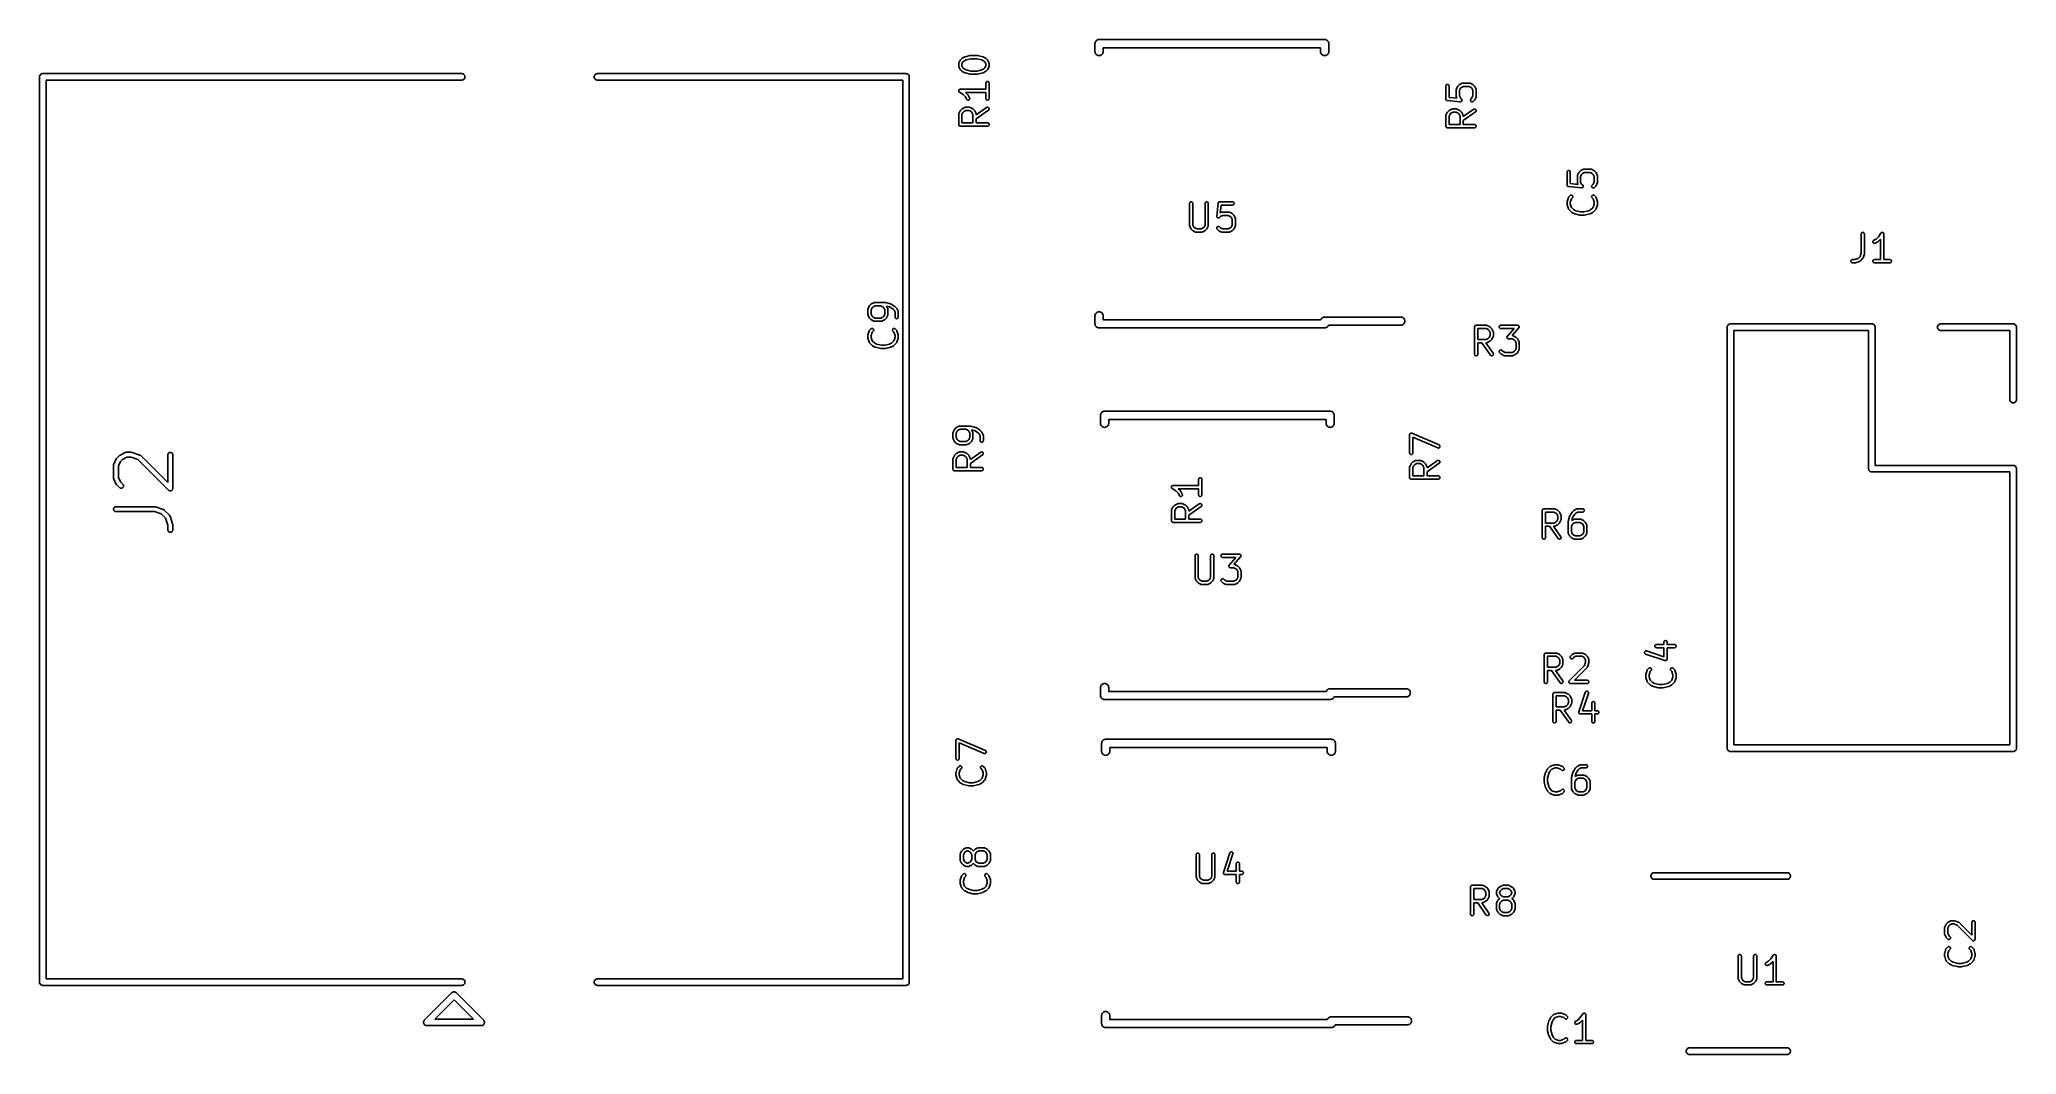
# Model space of a CAD drawing. Extents: x 3.67 to 5.11, y -2.97 to -2.23.
import ezdxf

# ---------------------------------------------------------------- set-up
doc = ezdxf.new("R2010")
doc.units = 0
doc.header["$MEASUREMENT"] = 0
doc.layers.add('BLACK', color=7, linetype='CONTINUOUS')

msp = doc.modelspace()

# ---------------------------------------------------------------- linework, layer by layer
at = {"layer": 'BLACK', "linetype": 'CONTINUOUS'}
for p, q in [((4.43897, -2.23409), (4.43924, -2.23357)), ((4.43924, -2.23357), (4.43961, -2.23312)), ((4.43961, -2.23312), (4.44006, -2.23276)), ((4.44006, -2.23276), (4.44057, -2.23248)), ((4.44057, -2.23248), (4.44113, -2.23231)), ((4.44113, -2.23231), (4.44156, -2.23227)), ((4.44156, -2.23227), (4.44171, -2.23226)), ((4.44171, -2.23226), (4.44185, -2.23227)), ((4.44185, -2.23227), (4.60495, -2.23227)), ((4.60495, -2.23227), (4.60509, -2.23226)), ((4.60509, -2.23226), (4.60524, -2.23227)), ((4.60524, -2.23227), (4.60567, -2.23231)), ((4.60567, -2.23231), (4.60623, -2.23248)), ((4.60623, -2.23248), (4.60674, -2.23276)), ((4.60674, -2.23276), (4.60719, -2.23312)), ((4.60719, -2.23312), (4.60756, -2.23357)), ((4.60756, -2.23357), (4.60783, -2.23409)), ((4.34016, -2.24912), (4.3411, -2.24724)), ((4.3411, -2.24724), (4.34111, -2.24723)), ((4.34111, -2.24723), (4.34114, -2.24717)), ((4.34114, -2.24717), (4.34118, -2.24711)), ((4.34118, -2.24711), (4.34121, -2.24708)), ((4.34121, -2.24708), (4.34123, -2.24704)), ((4.34123, -2.24704), (4.34128, -2.24699)), ((4.34128, -2.24699), (4.34132, -2.24694)), ((4.34132, -2.24694), (4.34226, -2.246)), ((4.34226, -2.246), (4.34227, -2.24599)), ((4.34227, -2.24599), (4.34232, -2.24595)), ((4.34232, -2.24595), (4.34237, -2.2459)), ((4.34237, -2.2459), (4.34241, -2.24587)), ((4.34241, -2.24587), (4.34245, -2.24584)), ((4.34245, -2.24584), (4.34251, -2.24581)), ((4.34251, -2.24581), (4.34257, -2.24578)), ((4.34257, -2.24578), (4.34444, -2.24484)), ((4.34379, -2.2478), (4.34313, -2.24847)), ((4.34538, -2.24701), (4.34379, -2.2478)), ((4.34444, -2.24484), (4.34446, -2.24483)), ((4.34446, -2.24483), (4.34446, -2.24483)), ((4.34446, -2.24483), (4.34447, -2.24483)), ((4.34447, -2.24483), (4.34457, -2.24479)), ((4.34457, -2.24479), (4.34467, -2.24475)), ((4.34467, -2.24475), (4.34468, -2.24475)), ((4.34468, -2.24475), (4.34843, -2.24381)), ((4.34468, -2.24475), (4.34468, -2.24475)), ((4.34886, -2.24614), (4.34538, -2.24701)), ((4.34843, -2.24381), (4.34845, -2.24381)), ((4.34845, -2.24381), (4.34847, -2.24381)), ((4.34847, -2.24381), (4.34849, -2.2438)), ((4.34849, -2.2438), (4.34858, -2.24379)), ((4.34858, -2.24379), (4.34868, -2.24378)), ((4.34868, -2.24378), (4.3487, -2.24378)), ((4.3487, -2.24378), (4.34872, -2.24378)), ((4.34872, -2.24378), (4.35341, -2.24378)), ((4.35326, -2.24614), (4.34886, -2.24614)), ((4.35674, -2.24701), (4.35326, -2.24614)), ((4.35341, -2.24378), (4.35342, -2.24378)), ((4.35342, -2.24378), (4.35344, -2.24378)), ((4.35344, -2.24378), (4.35346, -2.24378)), ((4.35346, -2.24378), (4.35356, -2.24379)), ((4.35356, -2.24379), (4.35365, -2.2438)), ((4.35365, -2.2438), (4.35367, -2.24381)), ((4.35367, -2.24381), (4.35369, -2.24381)), ((4.35369, -2.24381), (4.35744, -2.24475)), ((4.35833, -2.2478), (4.35674, -2.24701)), ((4.35744, -2.24475), (4.35746, -2.24476)), ((4.35746, -2.24476), (4.35746, -2.24476)), ((4.35746, -2.24476), (4.35747, -2.24476)), ((4.35747, -2.24476), (4.35757, -2.2448)), ((4.35757, -2.2448), (4.35767, -2.24484)), ((4.35767, -2.24484), (4.35768, -2.24484)), ((4.35768, -2.24484), (4.35768, -2.24484)), ((4.35768, -2.24484), (4.35956, -2.24578)), ((4.359, -2.24847), (4.35833, -2.2478)), ((4.35956, -2.24578), (4.35957, -2.24579)), ((4.35957, -2.24579), (4.35963, -2.24582)), ((4.35963, -2.24582), (4.35969, -2.24585)), ((4.35969, -2.24585), (4.35973, -2.24588)), ((4.35973, -2.24588), (4.35977, -2.24591)), ((4.35977, -2.24591), (4.35981, -2.24596)), ((4.35981, -2.24596), (4.35987, -2.246)), ((4.35987, -2.246), (4.3608, -2.24694)), ((4.3608, -2.24694), (4.36081, -2.24695)), ((4.36081, -2.24695), (4.36086, -2.247)), ((4.36086, -2.247), (4.3609, -2.24705)), ((4.3609, -2.24705), (4.36093, -2.24709)), ((4.36093, -2.24709), (4.36096, -2.24713)), ((4.36096, -2.24713), (4.36099, -2.24719)), ((4.36099, -2.24719), (4.36102, -2.24724)), ((4.36102, -2.24724), (4.36196, -2.24912)), ((4.43874, -2.23522), (4.4388, -2.23464)), ((4.43875, -2.23537), (4.43874, -2.23522)), ((4.43875, -2.24108), (4.43875, -2.23537)), ((4.4388, -2.24151), (4.43875, -2.24108)), ((4.4388, -2.23464), (4.43897, -2.23409)), ((4.43897, -2.24207), (4.4388, -2.24151)), ((4.43924, -2.24258), (4.43897, -2.24207)), ((4.43961, -2.24303), (4.43924, -2.24258)), ((4.44006, -2.2434), (4.43961, -2.24303)), ((4.44057, -2.24367), (4.44006, -2.2434)), ((4.44113, -2.24384), (4.44057, -2.24367)), ((4.44171, -2.2439), (4.44113, -2.24384)), ((4.44229, -2.24384), (4.44171, -2.2439)), ((4.44284, -2.24367), (4.44229, -2.24384)), ((4.44336, -2.2434), (4.44284, -2.24367)), ((4.44381, -2.24303), (4.44336, -2.2434)), ((4.44417, -2.24258), (4.44381, -2.24303)), ((4.44445, -2.24207), (4.44417, -2.24258)), ((4.44462, -2.24151), (4.44445, -2.24207)), ((4.44466, -2.24108), (4.44462, -2.24151)), ((4.60214, -2.23817), (4.44466, -2.23817)), ((4.44466, -2.23817), (4.44466, -2.24108)), ((4.60214, -2.24108), (4.60214, -2.23817)), ((4.60218, -2.24151), (4.60214, -2.24108)), ((4.60235, -2.24207), (4.60218, -2.24151)), ((4.60263, -2.24258), (4.60235, -2.24207)), ((4.60299, -2.24303), (4.60263, -2.24258)), ((4.60344, -2.2434), (4.60299, -2.24303)), ((4.60396, -2.24367), (4.60344, -2.2434)), ((4.60451, -2.24384), (4.60396, -2.24367)), ((4.60509, -2.2439), (4.60451, -2.24384)), ((4.60567, -2.24384), (4.60509, -2.2439)), ((4.60623, -2.24367), (4.60567, -2.24384)), ((4.60674, -2.2434), (4.60623, -2.24367)), ((4.60719, -2.24303), (4.60674, -2.2434)), ((4.60756, -2.24258), (4.60719, -2.24303)), ((4.60783, -2.24207), (4.60756, -2.24258)), ((4.60783, -2.23409), (4.608, -2.23464)), ((4.608, -2.24151), (4.60783, -2.24207)), ((4.608, -2.23464), (4.60806, -2.23522)), ((4.60805, -2.24108), (4.608, -2.24151)), ((4.60806, -2.23522), (4.60805, -2.23537)), ((4.60805, -2.23537), (4.60805, -2.24108)), ((3.67431, -2.25928), (3.67435, -2.25882)), ((3.67432, -2.2594), (3.67431, -2.25928)), ((3.67432, -2.91429), (3.67432, -2.2594)), ((3.67435, -2.25882), (3.67449, -2.25838)), ((3.67449, -2.25838), (3.67471, -2.25796)), ((3.67471, -2.25796), (3.675, -2.25761)), ((3.675, -2.25761), (3.67536, -2.25731)), ((3.67536, -2.25731), (3.67577, -2.25709)), ((3.67577, -2.25709), (3.67622, -2.25696)), ((3.67622, -2.25696), (3.67656, -2.25692)), ((3.67656, -2.25692), (3.67668, -2.25691)), ((3.67656, -2.25692), (3.67656, -2.25692)), ((3.67668, -2.25691), (3.6768, -2.25692)), ((3.6768, -2.25692), (3.98014, -2.25692)), ((3.98014, -2.26165), (3.67904, -2.26165)), ((3.67904, -2.26165), (3.67904, -2.91204)), ((3.98014, -2.25692), (3.98049, -2.25696)), ((3.98049, -2.26161), (3.98014, -2.26165)), ((3.98049, -2.25696), (3.98094, -2.25709)), ((3.98094, -2.26148), (3.98049, -2.26161)), ((3.98094, -2.25709), (3.98135, -2.25731)), ((3.98135, -2.26126), (3.98094, -2.26148)), ((3.98135, -2.25731), (3.98171, -2.25761)), ((3.98171, -2.26096), (3.98135, -2.26126)), ((3.98171, -2.25761), (3.982, -2.25796)), ((3.982, -2.2606), (3.98171, -2.26096)), ((3.982, -2.25796), (3.98222, -2.25838)), ((3.98222, -2.26019), (3.982, -2.2606)), ((3.98222, -2.25838), (3.98235, -2.25882)), ((3.98235, -2.25975), (3.98222, -2.26019)), ((3.98235, -2.25882), (3.9824, -2.25928)), ((3.9824, -2.25928), (3.98235, -2.25975)), ((4.07608, -2.25928), (4.07612, -2.25882)), ((4.07612, -2.25975), (4.07608, -2.25928)), ((4.07612, -2.25882), (4.07626, -2.25838)), ((4.07626, -2.26019), (4.07612, -2.25975)), ((4.07626, -2.25838), (4.07648, -2.25796)), ((4.07648, -2.2606), (4.07626, -2.26019)), ((4.07648, -2.25796), (4.07677, -2.25761)), ((4.07677, -2.26096), (4.07648, -2.2606)), ((4.07677, -2.25761), (4.07713, -2.25731)), ((4.07713, -2.26126), (4.07677, -2.26096)), ((4.07713, -2.25731), (4.07754, -2.25709)), ((4.07754, -2.26148), (4.07713, -2.26126)), ((4.07754, -2.25709), (4.07799, -2.25696)), ((4.07799, -2.26161), (4.07754, -2.26148)), ((4.07799, -2.25696), (4.07834, -2.25692)), ((4.07834, -2.26165), (4.07799, -2.26161)), ((4.07834, -2.25692), (4.30176, -2.25692)), ((4.29951, -2.26165), (4.07834, -2.26165)), ((4.29951, -2.91204), (4.29951, -2.26165)), ((4.30176, -2.25692), (4.30188, -2.25691)), ((4.30188, -2.25691), (4.30199, -2.25692)), ((4.30199, -2.25692), (4.30234, -2.25696)), ((4.30234, -2.25696), (4.30279, -2.25709)), ((4.30279, -2.25709), (4.3032, -2.25731)), ((4.3032, -2.25731), (4.30356, -2.25761)), ((4.30356, -2.25761), (4.30385, -2.25796)), ((4.30385, -2.25796), (4.30407, -2.25838)), ((4.30407, -2.25838), (4.30421, -2.25882)), ((4.30421, -2.25882), (4.30425, -2.25928)), ((4.30425, -2.25928), (4.30424, -2.2594)), ((4.30424, -2.2594), (4.30424, -2.91429)), ((4.34004, -2.24956), (4.34006, -2.24948)), ((4.34004, -2.2496), (4.34004, -2.24956)), ((4.34004, -2.24963), (4.34004, -2.2496)), ((4.34004, -2.24965), (4.34004, -2.24963)), ((4.34004, -2.25152), (4.34004, -2.24965)), ((4.34004, -2.25156), (4.34004, -2.25152)), ((4.34004, -2.25159), (4.34004, -2.25156)), ((4.34005, -2.25167), (4.34004, -2.25159)), ((4.34006, -2.25175), (4.34005, -2.25167)), ((4.34006, -2.2494), (4.34008, -2.24937)), ((4.34006, -2.24948), (4.34006, -2.2494)), ((4.34007, -2.25178), (4.34006, -2.25175)), ((4.34008, -2.25182), (4.34007, -2.25178)), ((4.34008, -2.24933), (4.34011, -2.24926)), ((4.34008, -2.24937), (4.34008, -2.24933)), ((4.3401, -2.25189), (4.34008, -2.25182)), ((4.34013, -2.25197), (4.3401, -2.25189)), ((4.34011, -2.24926), (4.34013, -2.24918)), ((4.34013, -2.24918), (4.34015, -2.24915)), ((4.34014, -2.252), (4.34013, -2.25197)), ((4.34016, -2.25203), (4.34014, -2.252)), ((4.34015, -2.24915), (4.34016, -2.24912)), ((4.34016, -2.25205), (4.34016, -2.25203)), ((4.3411, -2.25392), (4.34016, -2.25205)), ((4.34114, -2.25398), (4.3411, -2.25392)), ((4.34117, -2.25404), (4.34114, -2.25398)), ((4.3412, -2.25408), (4.34117, -2.25404)), ((4.34122, -2.25412), (4.3412, -2.25408)), ((4.34127, -2.25417), (4.34122, -2.25412)), ((4.34131, -2.25422), (4.34127, -2.25417)), ((4.34132, -2.25423), (4.34131, -2.25422)), ((4.34226, -2.25517), (4.34132, -2.25423)), ((4.34231, -2.25521), (4.34226, -2.25517)), ((4.34236, -2.25526), (4.34231, -2.25521)), ((4.3424, -2.25528), (4.34236, -2.25526)), ((4.34313, -2.24847), (4.3424, -2.24993)), ((4.3424, -2.24993), (4.3424, -2.25124)), ((4.3424, -2.25124), (4.34313, -2.2527)), ((4.34244, -2.25531), (4.3424, -2.25528)), ((4.3425, -2.25535), (4.34244, -2.25531)), ((4.34255, -2.25538), (4.3425, -2.25535)), ((4.34257, -2.25539), (4.34255, -2.25538)), ((4.34444, -2.25633), (4.34257, -2.25539)), ((4.34313, -2.2527), (4.34379, -2.25336)), ((4.34379, -2.25336), (4.34538, -2.25416)), ((4.34445, -2.25633), (4.34444, -2.25633)), ((4.34455, -2.25637), (4.34445, -2.25633)), ((4.34445, -2.25633), (4.34445, -2.25633)), ((4.34466, -2.25641), (4.34455, -2.25637)), ((4.34467, -2.25641), (4.34466, -2.25641)), ((4.34466, -2.25641), (4.34466, -2.25641)), ((4.34468, -2.25642), (4.34467, -2.25641)), ((4.34843, -2.25735), (4.34468, -2.25642)), ((4.34538, -2.25416), (4.34886, -2.25503)), ((4.34845, -2.25736), (4.34843, -2.25735)), ((4.34847, -2.25736), (4.34845, -2.25736)), ((4.34857, -2.25737), (4.34847, -2.25736)), ((4.34866, -2.25739), (4.34857, -2.25737)), ((4.34868, -2.25739), (4.34866, -2.25739)), ((4.3487, -2.25739), (4.34868, -2.25739)), ((4.34872, -2.25739), (4.3487, -2.25739)), ((4.35341, -2.25739), (4.34872, -2.25739)), ((4.34886, -2.25503), (4.35326, -2.25503)), ((4.35326, -2.25503), (4.35674, -2.25416)), ((4.35343, -2.25739), (4.35341, -2.25739)), ((4.35345, -2.25739), (4.35343, -2.25739)), ((4.35354, -2.25738), (4.35345, -2.25739)), ((4.35364, -2.25737), (4.35354, -2.25738)), ((4.35366, -2.25736), (4.35364, -2.25737)), ((4.35368, -2.25736), (4.35366, -2.25736)), ((4.35369, -2.25735), (4.35368, -2.25736)), ((4.35744, -2.25642), (4.35369, -2.25735)), ((4.35674, -2.25416), (4.35833, -2.25336)), ((4.35745, -2.25641), (4.35744, -2.25642)), ((4.35755, -2.25638), (4.35745, -2.25641)), ((4.35745, -2.25641), (4.35745, -2.25641)), ((4.35766, -2.25634), (4.35755, -2.25638)), ((4.35767, -2.25633), (4.35766, -2.25634)), ((4.35766, -2.25634), (4.35766, -2.25634)), ((4.35768, -2.25633), (4.35767, -2.25633)), ((4.35956, -2.25539), (4.35768, -2.25633)), ((4.35833, -2.25336), (4.359, -2.2527)), ((4.35972, -2.24993), (4.359, -2.24847)), ((4.359, -2.2527), (4.35972, -2.25124)), ((4.35961, -2.25535), (4.35956, -2.25539)), ((4.35967, -2.25532), (4.35961, -2.25535)), ((4.35971, -2.25529), (4.35967, -2.25532)), ((4.35975, -2.25527), (4.35971, -2.25529)), ((4.35972, -2.25124), (4.35972, -2.24993)), ((4.3598, -2.25522), (4.35975, -2.25527)), ((4.35985, -2.25518), (4.3598, -2.25522)), ((4.35987, -2.25517), (4.35985, -2.25518)), ((4.3608, -2.25423), (4.35987, -2.25517)), ((4.36084, -2.25418), (4.3608, -2.25423)), ((4.36089, -2.25413), (4.36084, -2.25418)), ((4.36092, -2.25409), (4.36089, -2.25413)), ((4.36095, -2.25405), (4.36092, -2.25409)), ((4.36098, -2.25399), (4.36095, -2.25405)), ((4.36102, -2.25394), (4.36098, -2.25399)), ((4.36196, -2.25205), (4.36102, -2.25392)), ((4.36102, -2.25392), (4.36102, -2.25394)), ((4.36196, -2.24912), (4.36197, -2.24913)), ((4.36197, -2.25202), (4.36196, -2.25205)), ((4.36197, -2.24913), (4.36198, -2.24917)), ((4.36199, -2.25199), (4.36197, -2.25202)), ((4.36198, -2.24917), (4.362, -2.2492)), ((4.36201, -2.25191), (4.36199, -2.25199)), ((4.362, -2.2492), (4.36202, -2.24927)), ((4.36204, -2.25183), (4.36201, -2.25191)), ((4.36202, -2.24927), (4.36205, -2.24935)), ((4.36205, -2.2518), (4.36204, -2.25183)), ((4.36205, -2.24935), (4.36205, -2.24938)), ((4.36205, -2.24938), (4.36206, -2.24942)), ((4.36206, -2.25177), (4.36205, -2.2518)), ((4.36206, -2.24942), (4.36207, -2.2495)), ((4.36207, -2.25169), (4.36206, -2.25177)), ((4.36207, -2.2495), (4.36208, -2.24958)), ((4.36208, -2.25161), (4.36207, -2.25169)), ((4.36208, -2.24958), (4.36208, -2.24961)), ((4.36208, -2.24961), (4.36209, -2.24965)), ((4.36209, -2.25154), (4.36208, -2.25157)), ((4.36208, -2.25157), (4.36208, -2.25161)), ((4.36209, -2.24965), (4.36209, -2.25152)), ((4.36209, -2.25152), (4.36209, -2.25154)), ((4.34004, -2.26932), (4.34005, -2.2692)), ((4.34005, -2.26944), (4.34004, -2.26932)), ((4.34004, -2.26932), (4.34004, -2.26932)), ((4.34004, -2.26932), (4.34004, -2.26932)), ((4.34005, -2.2692), (4.34006, -2.26909)), ((4.34006, -2.26955), (4.34005, -2.26944)), ((4.34006, -2.26909), (4.3401, -2.26897)), ((4.34006, -2.26909), (4.34006, -2.26909)), ((4.34006, -2.26909), (4.34006, -2.26909)), ((4.3401, -2.26968), (4.34006, -2.26955)), ((4.34006, -2.26955), (4.34006, -2.26955)), ((4.34006, -2.26955), (4.34006, -2.26955)), ((4.3401, -2.26897), (4.34013, -2.26887)), ((4.34012, -2.26977), (4.3401, -2.26968)), ((4.34018, -2.26989), (4.34012, -2.26977)), ((4.34012, -2.26977), (4.34012, -2.26977)), ((4.34012, -2.26977), (4.34012, -2.26977)), ((4.34013, -2.26887), (4.34019, -2.26877)), ((4.34013, -2.26887), (4.34013, -2.26887)), ((4.34013, -2.26887), (4.34013, -2.26887)), ((4.34023, -2.26998), (4.34018, -2.26989)), ((4.34019, -2.26877), (4.34024, -2.26867)), ((4.34031, -2.27007), (4.34023, -2.26998)), ((4.34023, -2.26998), (4.34023, -2.26998)), ((4.34023, -2.26998), (4.34023, -2.26998)), ((4.34024, -2.26867), (4.34031, -2.26858)), ((4.34024, -2.26867), (4.34024, -2.26867)), ((4.34024, -2.26867), (4.34024, -2.26867)), ((4.34031, -2.26858), (4.34039, -2.26849)), ((4.34037, -2.27016), (4.34031, -2.27007)), ((4.34038, -2.27016), (4.34037, -2.27016)), ((4.34046, -2.27022), (4.34038, -2.27016)), ((4.34038, -2.27016), (4.34038, -2.27016)), ((4.34039, -2.26849), (4.34047, -2.26842)), ((4.34039, -2.26849), (4.34039, -2.26849)), ((4.34039, -2.26849), (4.34039, -2.26849)), ((4.34055, -2.2703), (4.34046, -2.27022)), ((4.34047, -2.26842), (4.34057, -2.26835)), ((4.34056, -2.27031), (4.34055, -2.2703)), ((4.34328, -2.27212), (4.34056, -2.27031)), ((4.34057, -2.26835), (4.34066, -2.2683)), ((4.34057, -2.26835), (4.34057, -2.26835)), ((4.34057, -2.26835), (4.34057, -2.26835)), ((4.34066, -2.2683), (4.34077, -2.26824)), ((4.34077, -2.26824), (4.34088, -2.26821)), ((4.34077, -2.26824), (4.34077, -2.26824)), ((4.34077, -2.26824), (4.34077, -2.26824)), ((4.34088, -2.26821), (4.34099, -2.26817)), ((4.34099, -2.26817), (4.34111, -2.26816)), ((4.34099, -2.26817), (4.34099, -2.26817)), ((4.34099, -2.26817), (4.34099, -2.26817)), ((4.34111, -2.26816), (4.34122, -2.26815)), ((4.34122, -2.26815), (4.35972, -2.26815)), ((4.34494, -2.27378), (4.34328, -2.27212)), ((4.34579, -2.27548), (4.34494, -2.27378)), ((4.35972, -2.27051), (4.34501, -2.27051)), ((4.34501, -2.27051), (4.34674, -2.27225)), ((4.34591, -2.27568), (4.34579, -2.27548)), ((4.34607, -2.27585), (4.34591, -2.27568)), ((4.34626, -2.27598), (4.34607, -2.27585)), ((4.34647, -2.27607), (4.34626, -2.27598)), ((4.34669, -2.27613), (4.34647, -2.27607)), ((4.34692, -2.27613), (4.34669, -2.27613)), ((4.34674, -2.27225), (4.34675, -2.27226)), ((4.34675, -2.27226), (4.3468, -2.27231)), ((4.3468, -2.27231), (4.34684, -2.27236)), ((4.34684, -2.27236), (4.34687, -2.2724)), ((4.34687, -2.2724), (4.3469, -2.27244)), ((4.3469, -2.27244), (4.34693, -2.2725)), ((4.34715, -2.2761), (4.34692, -2.27613)), ((4.34693, -2.2725), (4.34696, -2.27255)), ((4.34696, -2.27255), (4.3479, -2.27443)), ((4.34737, -2.27602), (4.34715, -2.2761)), ((4.34756, -2.27589), (4.34737, -2.27602)), ((4.34773, -2.27574), (4.34756, -2.27589)), ((4.34786, -2.27555), (4.34773, -2.27574)), ((4.34796, -2.27534), (4.34786, -2.27555)), ((4.3479, -2.27443), (4.34791, -2.27444)), ((4.34791, -2.27444), (4.34799, -2.27466)), ((4.34801, -2.27512), (4.34796, -2.27534)), ((4.34799, -2.27466), (4.34802, -2.27489)), ((4.34802, -2.27489), (4.34801, -2.27512)), ((4.35972, -2.26369), (4.35975, -2.26346)), ((4.35972, -2.26371), (4.35972, -2.26369)), ((4.35972, -2.26815), (4.35972, -2.26371)), ((4.35972, -2.27496), (4.35972, -2.27051)), ((4.35975, -2.27519), (4.35972, -2.27496)), ((4.35975, -2.26346), (4.35982, -2.26324)), ((4.35981, -2.27541), (4.35975, -2.27519)), ((4.35992, -2.27561), (4.35981, -2.27541)), ((4.35982, -2.26324), (4.35993, -2.26304)), ((4.36007, -2.27579), (4.35992, -2.27561)), ((4.35993, -2.26304), (4.36008, -2.26286)), ((4.36024, -2.27593), (4.36007, -2.27579)), ((4.36008, -2.26286), (4.36026, -2.26272)), ((4.36045, -2.27604), (4.36024, -2.27593)), ((4.36026, -2.26272), (4.36046, -2.26261)), ((4.36067, -2.27611), (4.36045, -2.27604)), ((4.36046, -2.26261), (4.36068, -2.26255)), ((4.3609, -2.27614), (4.36067, -2.27611)), ((4.36068, -2.26255), (4.36091, -2.26253)), ((4.36113, -2.27612), (4.3609, -2.27614)), ((4.36091, -2.26253), (4.36114, -2.26255)), ((4.36135, -2.27605), (4.36113, -2.27612)), ((4.36114, -2.26255), (4.36136, -2.26262)), ((4.36155, -2.27594), (4.36135, -2.27605)), ((4.36136, -2.26262), (4.36157, -2.26273)), ((4.36173, -2.2758), (4.36155, -2.27594)), ((4.36157, -2.26273), (4.36174, -2.26287)), ((4.36188, -2.27562), (4.36173, -2.2758)), ((4.36174, -2.26287), (4.36189, -2.26305)), ((4.36199, -2.27542), (4.36188, -2.27562)), ((4.36189, -2.26305), (4.362, -2.26326)), ((4.36206, -2.2752), (4.36199, -2.27542)), ((4.362, -2.26326), (4.36206, -2.26348)), ((4.36206, -2.26348), (4.36209, -2.26371)), ((4.36209, -2.27497), (4.36206, -2.2752)), ((4.36209, -2.26371), (4.36209, -2.27496)), ((4.36209, -2.27496), (4.36209, -2.27497)), ((4.69284, -2.26585), (4.69286, -2.26562)), ((4.69284, -2.26587), (4.69284, -2.26585)), ((4.69284, -2.27524), (4.69284, -2.26587)), ((4.69284, -2.2753), (4.69284, -2.27524)), ((4.69284, -2.27535), (4.69284, -2.2753)), ((4.69286, -2.27541), (4.69284, -2.27535)), ((4.69286, -2.26562), (4.69293, -2.26541)), ((4.69286, -2.27547), (4.69286, -2.27541)), ((4.69288, -2.27552), (4.69286, -2.27547)), ((4.69289, -2.27558), (4.69288, -2.27552)), ((4.69291, -2.27563), (4.69289, -2.27558)), ((4.69293, -2.27569), (4.69291, -2.27563)), ((4.69293, -2.26541), (4.69305, -2.2652)), ((4.69295, -2.27574), (4.69293, -2.27569)), ((4.69297, -2.27579), (4.69295, -2.27574)), ((4.69301, -2.27584), (4.69297, -2.27579)), ((4.69304, -2.2759), (4.69301, -2.27584)), ((4.69307, -2.27594), (4.69304, -2.2759)), ((4.69305, -2.2652), (4.69319, -2.26503)), ((4.6931, -2.27598), (4.69307, -2.27594)), ((4.69314, -2.27603), (4.6931, -2.27598)), ((4.69318, -2.27608), (4.69314, -2.27603)), ((4.69322, -2.27611), (4.69318, -2.27608)), ((4.69319, -2.26503), (4.69337, -2.26488)), ((4.69326, -2.27615), (4.69322, -2.27611)), ((4.69331, -2.27618), (4.69326, -2.27615)), ((4.69336, -2.27622), (4.69331, -2.27618)), ((4.69341, -2.27625), (4.69336, -2.27622)), ((4.69337, -2.26488), (4.69358, -2.26478)), ((4.69345, -2.27628), (4.69341, -2.27625)), ((4.69351, -2.2763), (4.69345, -2.27628)), ((4.69356, -2.27633), (4.69351, -2.2763)), ((4.69361, -2.27635), (4.69356, -2.27633)), ((4.69358, -2.26478), (4.6938, -2.26471)), ((4.69366, -2.27637), (4.69361, -2.27635)), ((4.69372, -2.27638), (4.69366, -2.27637)), ((4.69378, -2.2764), (4.69372, -2.27638)), ((4.69383, -2.27641), (4.69378, -2.2764)), ((4.6938, -2.26471), (4.69403, -2.26469)), ((4.69389, -2.27642), (4.69383, -2.27641)), ((4.6939, -2.27642), (4.69389, -2.27642)), ((4.70328, -2.27736), (4.6939, -2.27642)), ((4.69403, -2.26469), (4.69426, -2.26471)), ((4.69426, -2.26471), (4.69448, -2.26478)), ((4.69448, -2.26478), (4.69468, -2.26489)), ((4.69468, -2.26489), (4.69486, -2.26504)), ((4.69486, -2.26504), (4.695, -2.26522)), ((4.695, -2.26522), (4.69511, -2.26542)), ((4.69511, -2.26542), (4.69518, -2.26564)), ((4.69518, -2.26564), (4.6952, -2.26587)), ((4.6952, -2.26587), (4.6952, -2.27418)), ((4.6952, -2.27418), (4.70089, -2.27474)), ((4.70034, -2.2686), (4.70035, -2.26852)), ((4.70034, -2.26863), (4.70034, -2.2686)), ((4.70034, -2.26867), (4.70034, -2.26863)), ((4.70034, -2.26868), (4.70034, -2.26867)), ((4.70034, -2.27337), (4.70034, -2.26868)), ((4.70034, -2.2734), (4.70034, -2.27337)), ((4.70034, -2.27344), (4.70034, -2.2734)), ((4.70035, -2.27352), (4.70034, -2.27344)), ((4.70035, -2.26852), (4.70036, -2.26844)), ((4.70036, -2.2736), (4.70035, -2.27352)), ((4.70036, -2.26844), (4.70037, -2.2684)), ((4.70037, -2.27363), (4.70036, -2.2736)), ((4.70037, -2.2684), (4.70038, -2.26837)), ((4.70038, -2.27367), (4.70037, -2.27363)), ((4.70038, -2.26837), (4.70041, -2.26829)), ((4.7004, -2.27374), (4.70038, -2.27367)), ((4.70043, -2.27382), (4.7004, -2.27374)), ((4.70041, -2.26829), (4.70043, -2.26822)), ((4.70043, -2.26822), (4.70045, -2.26819)), ((4.70044, -2.27385), (4.70043, -2.27382)), ((4.70046, -2.27388), (4.70044, -2.27385)), ((4.70045, -2.26819), (4.70046, -2.26815)), ((4.70046, -2.26815), (4.7014, -2.26628)), ((4.70046, -2.2739), (4.70046, -2.27388)), ((4.70089, -2.27474), (4.70046, -2.2739)), ((4.7014, -2.26628), (4.70141, -2.26626)), ((4.70141, -2.26626), (4.70144, -2.26621)), ((4.70144, -2.26621), (4.70148, -2.26615)), ((4.70148, -2.26615), (4.70151, -2.26611)), ((4.70151, -2.26611), (4.70153, -2.26607)), ((4.70153, -2.26607), (4.70158, -2.26602)), ((4.70158, -2.26602), (4.70162, -2.26597)), ((4.70162, -2.26597), (4.70256, -2.26504)), ((4.70256, -2.26504), (4.70257, -2.26502)), ((4.70257, -2.26502), (4.70262, -2.26498)), ((4.70262, -2.26498), (4.70267, -2.26494)), ((4.70267, -2.26494), (4.70271, -2.26491)), ((4.70343, -2.26751), (4.7027, -2.26896)), ((4.7027, -2.26896), (4.7027, -2.27309)), ((4.7027, -2.27309), (4.70343, -2.27454)), ((4.70271, -2.26491), (4.70275, -2.26488)), ((4.70275, -2.26488), (4.70281, -2.26485)), ((4.70281, -2.26485), (4.70287, -2.26481)), ((4.70287, -2.26481), (4.70474, -2.26388)), ((4.70409, -2.26684), (4.70343, -2.26751)), ((4.70343, -2.27454), (4.70423, -2.27535)), ((4.70555, -2.26611), (4.70409, -2.26684)), ((4.70423, -2.27535), (4.70424, -2.27536)), ((4.70424, -2.27536), (4.70428, -2.2754)), ((4.70428, -2.2754), (4.70432, -2.27544)), ((4.70432, -2.27544), (4.70435, -2.27549)), ((4.70435, -2.27549), (4.70438, -2.27554)), ((4.70438, -2.27554), (4.70441, -2.27559)), ((4.70441, -2.27559), (4.70444, -2.27564)), ((4.70444, -2.27564), (4.70446, -2.27569)), ((4.70446, -2.27569), (4.70449, -2.27574)), ((4.7045, -2.27659), (4.70448, -2.27664)), ((4.70449, -2.27574), (4.70451, -2.2758)), ((4.70452, -2.27653), (4.7045, -2.27659)), ((4.70451, -2.2758), (4.70453, -2.27585)), ((4.70453, -2.27648), (4.70452, -2.27653)), ((4.70453, -2.27585), (4.70454, -2.27591)), ((4.70455, -2.27642), (4.70453, -2.27648)), ((4.70454, -2.27591), (4.70455, -2.27596)), ((4.70455, -2.27596), (4.70456, -2.27602)), ((4.70456, -2.27637), (4.70455, -2.27642)), ((4.70456, -2.27602), (4.70457, -2.27608)), ((4.70457, -2.27631), (4.70456, -2.27637)), ((4.70457, -2.27608), (4.70457, -2.27614)), ((4.70457, -2.27614), (4.70457, -2.27619)), ((4.70457, -2.27619), (4.70457, -2.27625)), ((4.70457, -2.27625), (4.70457, -2.27631)), ((4.70474, -2.26388), (4.70476, -2.26387)), ((4.70476, -2.26387), (4.70479, -2.26386)), ((4.70479, -2.26386), (4.70482, -2.26384)), ((4.70482, -2.26384), (4.7049, -2.26382)), ((4.7049, -2.26382), (4.70497, -2.26379)), ((4.70497, -2.26379), (4.70501, -2.26378)), ((4.70501, -2.26378), (4.70504, -2.26377)), ((4.70504, -2.26377), (4.70512, -2.26377)), ((4.70512, -2.26377), (4.7052, -2.26375)), ((4.7052, -2.26375), (4.70523, -2.26376)), ((4.70523, -2.26376), (4.70527, -2.26375)), ((4.70527, -2.26375), (4.70996, -2.26375)), ((4.70968, -2.26611), (4.70555, -2.26611)), ((4.71113, -2.26684), (4.70968, -2.26611)), ((4.70996, -2.26375), (4.70997, -2.26375)), ((4.70997, -2.26375), (4.71001, -2.26376)), ((4.71001, -2.26376), (4.71004, -2.26376)), ((4.71004, -2.26376), (4.71012, -2.26377)), ((4.71012, -2.26377), (4.7102, -2.26378)), ((4.7102, -2.26378), (4.71023, -2.26379)), ((4.71023, -2.26379), (4.71027, -2.26379)), ((4.71027, -2.26379), (4.71034, -2.26382)), ((4.71034, -2.26382), (4.71042, -2.26385)), ((4.71042, -2.26385), (4.71045, -2.26386)), ((4.71045, -2.26386), (4.71048, -2.26388)), ((4.71048, -2.26388), (4.71236, -2.26481)), ((4.71065, -2.27618), (4.71067, -2.27595)), ((4.71067, -2.27641), (4.71065, -2.27618)), ((4.71067, -2.27595), (4.71074, -2.27573)), ((4.71074, -2.27663), (4.71067, -2.27641)), ((4.71074, -2.27573), (4.71085, -2.27552)), ((4.71085, -2.27552), (4.711, -2.27535)), ((4.711, -2.27535), (4.7118, -2.27454)), ((4.7118, -2.26751), (4.71113, -2.26684)), ((4.71252, -2.26896), (4.7118, -2.26751)), ((4.7118, -2.27454), (4.71252, -2.27309)), ((4.71236, -2.26481), (4.71237, -2.26482)), ((4.71237, -2.26482), (4.71243, -2.26486)), ((4.71243, -2.26486), (4.71249, -2.26489)), ((4.71249, -2.26489), (4.71253, -2.26492)), ((4.71252, -2.27309), (4.71252, -2.26896)), ((4.71253, -2.26492), (4.71257, -2.26495)), ((4.71257, -2.26495), (4.71261, -2.26499)), ((4.71261, -2.26499), (4.71267, -2.26504)), ((4.71267, -2.26504), (4.7136, -2.26597)), ((4.7136, -2.27608), (4.71267, -2.27702)), ((4.7136, -2.26597), (4.71361, -2.26598)), ((4.71365, -2.27603), (4.7136, -2.27608)), ((4.71361, -2.26598), (4.71366, -2.26604)), ((4.71369, -2.27598), (4.71365, -2.27603)), ((4.71366, -2.26604), (4.7137, -2.26608)), ((4.71372, -2.27594), (4.71369, -2.27598)), ((4.7137, -2.26608), (4.71373, -2.26613)), ((4.71375, -2.2759), (4.71372, -2.27594)), ((4.71373, -2.26613), (4.71376, -2.26616)), ((4.71378, -2.27584), (4.71375, -2.2759)), ((4.71376, -2.26616), (4.71379, -2.26622)), ((4.71382, -2.27579), (4.71378, -2.27584)), ((4.71379, -2.26622), (4.71382, -2.26628)), ((4.71382, -2.26628), (4.71476, -2.26815)), ((4.71476, -2.2739), (4.71382, -2.27577)), ((4.71382, -2.27577), (4.71382, -2.27579)), ((4.71476, -2.26815), (4.71477, -2.26817)), ((4.71477, -2.27387), (4.71476, -2.2739)), ((4.71477, -2.26817), (4.71478, -2.2682)), ((4.71479, -2.27383), (4.71477, -2.27387)), ((4.71478, -2.2682), (4.7148, -2.26823)), ((4.71481, -2.27376), (4.71479, -2.27383)), ((4.7148, -2.26823), (4.71482, -2.26831)), ((4.71484, -2.27368), (4.71481, -2.27376)), ((4.71482, -2.26831), (4.71485, -2.26839)), ((4.71485, -2.27365), (4.71484, -2.27368)), ((4.71485, -2.26839), (4.71485, -2.26842)), ((4.71485, -2.26842), (4.71486, -2.26845)), ((4.71486, -2.27362), (4.71485, -2.27365)), ((4.71486, -2.26845), (4.71487, -2.26853)), ((4.71487, -2.27353), (4.71486, -2.27362)), ((4.71487, -2.26853), (4.71488, -2.26861)), ((4.71488, -2.27346), (4.71487, -2.27353)), ((4.71488, -2.26861), (4.71488, -2.26865)), ((4.71488, -2.26865), (4.71489, -2.26868)), ((4.71489, -2.27339), (4.71488, -2.27342)), ((4.71488, -2.27342), (4.71488, -2.27346)), ((4.71489, -2.26868), (4.71489, -2.27337)), ((4.71489, -2.27337), (4.71489, -2.27339)), ((4.34004, -2.28612), (4.34006, -2.28604)), ((4.34004, -2.28615), (4.34004, -2.28612)), ((4.34004, -2.28619), (4.34004, -2.28615)), ((4.34004, -2.2862), (4.34004, -2.28619)), ((4.34004, -2.2937), (4.34004, -2.2862)), ((4.34006, -2.28596), (4.34008, -2.28593)), ((4.34006, -2.28604), (4.34006, -2.28596)), ((4.34008, -2.28589), (4.34011, -2.28582)), ((4.34008, -2.28593), (4.34008, -2.28589)), ((4.34011, -2.28582), (4.34013, -2.28574)), ((4.34013, -2.28574), (4.34015, -2.28571)), ((4.34015, -2.28571), (4.34016, -2.28568)), ((4.34016, -2.28568), (4.3411, -2.2838)), ((4.3411, -2.2838), (4.34111, -2.28379)), ((4.34111, -2.28379), (4.34114, -2.28373)), ((4.34114, -2.28373), (4.34118, -2.28367)), ((4.34118, -2.28367), (4.34121, -2.28363)), ((4.34121, -2.28363), (4.34123, -2.28359)), ((4.34123, -2.28359), (4.34128, -2.28355)), ((4.34128, -2.28355), (4.34132, -2.28349)), ((4.34132, -2.28349), (4.34226, -2.28256)), ((4.34226, -2.28256), (4.34227, -2.28255)), ((4.34227, -2.28255), (4.34232, -2.2825)), ((4.34232, -2.2825), (4.34237, -2.28246)), ((4.34237, -2.28246), (4.34241, -2.28243)), ((4.34313, -2.28503), (4.3424, -2.28648)), ((4.3424, -2.28648), (4.3424, -2.29252)), ((4.34241, -2.28243), (4.34245, -2.2824)), ((4.34245, -2.2824), (4.34251, -2.28237)), ((4.34251, -2.28237), (4.34257, -2.28234)), ((4.34257, -2.28234), (4.34444, -2.2814)), ((4.34379, -2.28436), (4.34313, -2.28503)), ((4.34525, -2.28364), (4.34379, -2.28436)), ((4.34444, -2.2814), (4.34446, -2.28139)), ((4.34446, -2.28139), (4.34449, -2.28138)), ((4.34449, -2.28138), (4.34452, -2.28136)), ((4.34452, -2.28136), (4.3446, -2.28134)), ((4.3446, -2.28134), (4.34467, -2.28131)), ((4.34467, -2.28131), (4.34471, -2.28131)), ((4.34471, -2.28131), (4.34474, -2.2813)), ((4.34474, -2.2813), (4.34482, -2.28129)), ((4.34482, -2.28129), (4.3449, -2.28128)), ((4.3449, -2.28128), (4.34493, -2.28128)), ((4.34493, -2.28128), (4.34497, -2.28127)), ((4.34497, -2.28127), (4.34778, -2.28127)), ((4.3475, -2.28364), (4.34525, -2.28364)), ((4.34896, -2.28436), (4.3475, -2.28364)), ((4.34778, -2.28127), (4.3478, -2.28127)), ((4.3478, -2.28127), (4.34783, -2.28128)), ((4.34783, -2.28128), (4.34787, -2.28128)), ((4.34787, -2.28128), (4.34795, -2.28129)), ((4.34795, -2.28129), (4.34803, -2.2813)), ((4.34803, -2.2813), (4.34806, -2.28131)), ((4.34806, -2.28131), (4.34809, -2.28132)), ((4.34809, -2.28132), (4.34817, -2.28134)), ((4.34817, -2.28134), (4.34825, -2.28137)), ((4.34825, -2.28137), (4.34828, -2.28139)), ((4.34828, -2.28139), (4.34831, -2.2814)), ((4.34831, -2.2814), (4.35018, -2.28234)), ((4.34962, -2.28503), (4.34896, -2.28436)), ((4.35035, -2.28648), (4.34962, -2.28503)), ((4.35018, -2.28234), (4.3502, -2.28234)), ((4.3502, -2.28234), (4.35026, -2.28238)), ((4.35026, -2.28238), (4.35031, -2.28241)), ((4.35031, -2.28241), (4.35035, -2.28244)), ((4.35035, -2.28244), (4.35039, -2.28247)), ((4.35035, -2.29252), (4.35035, -2.28648)), ((4.35039, -2.28247), (4.35044, -2.28251)), ((4.35044, -2.28251), (4.35049, -2.28256)), ((4.35049, -2.28256), (4.35143, -2.28349)), ((4.35143, -2.28349), (4.35144, -2.28351)), ((4.35144, -2.28351), (4.35148, -2.28356)), ((4.35148, -2.28356), (4.35153, -2.28361)), ((4.35153, -2.28361), (4.35155, -2.28365)), ((4.35155, -2.28365), (4.35158, -2.28369)), ((4.35158, -2.28369), (4.35161, -2.28374)), ((4.35161, -2.28374), (4.35165, -2.2838)), ((4.35165, -2.2838), (4.35259, -2.28568)), ((4.35259, -2.28568), (4.35259, -2.28569)), ((4.35259, -2.28569), (4.35261, -2.28572)), ((4.35261, -2.28572), (4.35262, -2.28575)), ((4.35262, -2.28575), (4.35265, -2.28583)), ((4.35265, -2.28583), (4.35267, -2.28591)), ((4.35267, -2.28591), (4.35268, -2.28594)), ((4.35268, -2.28594), (4.35269, -2.28597)), ((4.35269, -2.28597), (4.3527, -2.28606)), ((4.3527, -2.28606), (4.35271, -2.28613)), ((4.35271, -2.28675), (4.36023, -2.28149)), ((4.36158, -2.28342), (4.35271, -2.28963)), ((4.35271, -2.28613), (4.35271, -2.28617)), ((4.35271, -2.28617), (4.35271, -2.2862)), ((4.35271, -2.2862), (4.35271, -2.28675)), ((4.35271, -2.28963), (4.35271, -2.29252)), ((4.36023, -2.28149), (4.36024, -2.28148)), ((4.36024, -2.28148), (4.36044, -2.28137)), ((4.36044, -2.28137), (4.36066, -2.2813)), ((4.36066, -2.2813), (4.36089, -2.28127)), ((4.36089, -2.28127), (4.36112, -2.28129)), ((4.36112, -2.28129), (4.36134, -2.28136)), ((4.36134, -2.28136), (4.36155, -2.28146)), ((4.36155, -2.28146), (4.36173, -2.28161)), ((4.36176, -2.28327), (4.36158, -2.28342)), ((4.36173, -2.28161), (4.36188, -2.28178)), ((4.3619, -2.28309), (4.36176, -2.28327)), ((4.36188, -2.28178), (4.36199, -2.28199)), ((4.362, -2.28289), (4.3619, -2.28309)), ((4.36199, -2.28199), (4.36206, -2.28221)), ((4.36207, -2.28266), (4.362, -2.28289)), ((4.36206, -2.28221), (4.36209, -2.28243)), ((4.36209, -2.28243), (4.36207, -2.28266)), ((4.69284, -2.28734), (4.69286, -2.28727)), ((4.69284, -2.28738), (4.69284, -2.28734)), ((4.69284, -2.28741), (4.69284, -2.28738)), ((4.69284, -2.28743), (4.69284, -2.28741)), ((4.69284, -2.29493), (4.69284, -2.28743)), ((4.69286, -2.28718), (4.69288, -2.28715)), ((4.69286, -2.28727), (4.69286, -2.28718)), ((4.69288, -2.28712), (4.69291, -2.28704)), ((4.69288, -2.28715), (4.69288, -2.28712)), ((4.69291, -2.28704), (4.69293, -2.28697)), ((4.69293, -2.28697), (4.69295, -2.28693)), ((4.69295, -2.28693), (4.69296, -2.2869)), ((4.69296, -2.2869), (4.6939, -2.28503)), ((4.6939, -2.28503), (4.69391, -2.28501)), ((4.69391, -2.28501), (4.69394, -2.28496)), ((4.69394, -2.28496), (4.69398, -2.2849)), ((4.69398, -2.2849), (4.69401, -2.28486)), ((4.69401, -2.28486), (4.69403, -2.28482)), ((4.69403, -2.28482), (4.69408, -2.28477)), ((4.69408, -2.28477), (4.69412, -2.28472)), ((4.69412, -2.28472), (4.69506, -2.28378)), ((4.69506, -2.28378), (4.69507, -2.28377)), ((4.69507, -2.28377), (4.69512, -2.28373)), ((4.69512, -2.28373), (4.69517, -2.28368)), ((4.69517, -2.28368), (4.69521, -2.28366)), ((4.69593, -2.28626), (4.6952, -2.28771)), ((4.6952, -2.28771), (4.6952, -2.29375)), ((4.69521, -2.28366), (4.69525, -2.28363)), ((4.69525, -2.28363), (4.69531, -2.2836)), ((4.69531, -2.2836), (4.69537, -2.28356)), ((4.69537, -2.28356), (4.69724, -2.28262)), ((4.69659, -2.28559), (4.69593, -2.28626)), ((4.69805, -2.28486), (4.69659, -2.28559)), ((4.69724, -2.28262), (4.69726, -2.28262)), ((4.69726, -2.28262), (4.69729, -2.28261)), ((4.69729, -2.28261), (4.69732, -2.28259)), ((4.69732, -2.28259), (4.6974, -2.28257)), ((4.6974, -2.28257), (4.69747, -2.28254)), ((4.69747, -2.28254), (4.69751, -2.28253)), ((4.69751, -2.28253), (4.69754, -2.28252)), ((4.69754, -2.28252), (4.69762, -2.28251)), ((4.69762, -2.28251), (4.6977, -2.2825)), ((4.6977, -2.2825), (4.69773, -2.2825)), ((4.69773, -2.2825), (4.69777, -2.2825)), ((4.69777, -2.2825), (4.70058, -2.2825)), ((4.7003, -2.28486), (4.69805, -2.28486)), ((4.70176, -2.28559), (4.7003, -2.28486)), ((4.70058, -2.2825), (4.7006, -2.2825)), ((4.7006, -2.2825), (4.70063, -2.2825)), ((4.70063, -2.2825), (4.70067, -2.2825)), ((4.70067, -2.2825), (4.70075, -2.28252)), ((4.70075, -2.28252), (4.70083, -2.28253)), ((4.70083, -2.28253), (4.70086, -2.28254)), ((4.70086, -2.28254), (4.70089, -2.28254)), ((4.70089, -2.28254), (4.70097, -2.28257)), ((4.70097, -2.28257), (4.70105, -2.2826)), ((4.70105, -2.2826), (4.70108, -2.28261)), ((4.70108, -2.28261), (4.70111, -2.28262)), ((4.70111, -2.28262), (4.70298, -2.28356)), ((4.70242, -2.28626), (4.70176, -2.28559)), ((4.70315, -2.28771), (4.70242, -2.28626)), ((4.70298, -2.28356), (4.703, -2.28357)), ((4.703, -2.28357), (4.70305, -2.28361)), ((4.70305, -2.28361), (4.70311, -2.28364)), ((4.70311, -2.28364), (4.70315, -2.28367)), ((4.70315, -2.28367), (4.70319, -2.28369)), ((4.70315, -2.29375), (4.70315, -2.28771)), ((4.70319, -2.28369), (4.70324, -2.28374)), ((4.70324, -2.28374), (4.70329, -2.28378)), ((4.70333, -2.27736), (4.70328, -2.27736)), ((4.70329, -2.28378), (4.70423, -2.28472)), ((4.70339, -2.27736), (4.70333, -2.27736)), ((4.70345, -2.27736), (4.70339, -2.27736)), ((4.70351, -2.27736), (4.70345, -2.27736)), ((4.70356, -2.27735), (4.70351, -2.27736)), ((4.70362, -2.27734), (4.70356, -2.27735)), ((4.70368, -2.27732), (4.70362, -2.27734)), ((4.70373, -2.27731), (4.70368, -2.27732)), ((4.70379, -2.27729), (4.70373, -2.27731)), ((4.70384, -2.27728), (4.70379, -2.27729)), ((4.70389, -2.27725), (4.70384, -2.27728)), ((4.70395, -2.27723), (4.70389, -2.27725)), ((4.70399, -2.27719), (4.70395, -2.27723)), ((4.70404, -2.27717), (4.70399, -2.27719)), ((4.70409, -2.27713), (4.70404, -2.27717)), ((4.70414, -2.2771), (4.70409, -2.27713)), ((4.70418, -2.27706), (4.70414, -2.2771)), ((4.70422, -2.27702), (4.70418, -2.27706)), ((4.70426, -2.27698), (4.70422, -2.27702)), ((4.70423, -2.28472), (4.70424, -2.28473)), ((4.70424, -2.28473), (4.70428, -2.28478)), ((4.7043, -2.27694), (4.70426, -2.27698)), ((4.70428, -2.28478), (4.70433, -2.28483)), ((4.70433, -2.27689), (4.7043, -2.27694)), ((4.70437, -2.27685), (4.70433, -2.27689)), ((4.70433, -2.28483), (4.70435, -2.28487)), ((4.70435, -2.28487), (4.70438, -2.28491)), ((4.7044, -2.27679), (4.70437, -2.27685)), ((4.70438, -2.28491), (4.70441, -2.28497)), ((4.70443, -2.27675), (4.7044, -2.27679)), ((4.70441, -2.28497), (4.70445, -2.28503)), ((4.70445, -2.27669), (4.70443, -2.27675)), ((4.70448, -2.27664), (4.70445, -2.27669)), ((4.70445, -2.28503), (4.70539, -2.2869)), ((4.70539, -2.2869), (4.70539, -2.28692)), ((4.70539, -2.28692), (4.70541, -2.28695)), ((4.70541, -2.28695), (4.70542, -2.28698)), ((4.70542, -2.28698), (4.70545, -2.28706)), ((4.70545, -2.28706), (4.70547, -2.28713)), ((4.70547, -2.28713), (4.70548, -2.28717)), ((4.70548, -2.28717), (4.70549, -2.2872)), ((4.70549, -2.2872), (4.7055, -2.28728)), ((4.7055, -2.28728), (4.70551, -2.28736)), ((4.70551, -2.28797), (4.71303, -2.28271)), ((4.71438, -2.28465), (4.70551, -2.29086)), ((4.70551, -2.28736), (4.70551, -2.2874)), ((4.70551, -2.2874), (4.70551, -2.28743)), ((4.70551, -2.28743), (4.70551, -2.28797)), ((4.70551, -2.29086), (4.70551, -2.29375)), ((4.71084, -2.27683), (4.71074, -2.27663)), ((4.71099, -2.27701), (4.71084, -2.27683)), ((4.71117, -2.27716), (4.71099, -2.27701)), ((4.71137, -2.27727), (4.71117, -2.27716)), ((4.71159, -2.27734), (4.71137, -2.27727)), ((4.71182, -2.27736), (4.71159, -2.27734)), ((4.71205, -2.27734), (4.71182, -2.27736)), ((4.71227, -2.27728), (4.71205, -2.27734)), ((4.71247, -2.27717), (4.71227, -2.27728)), ((4.71265, -2.27703), (4.71247, -2.27717)), ((4.71267, -2.27702), (4.71265, -2.27703)), ((4.71303, -2.28271), (4.71304, -2.2827)), ((4.71304, -2.2827), (4.71324, -2.28259)), ((4.71324, -2.28259), (4.71346, -2.28252)), ((4.71346, -2.28252), (4.71369, -2.2825)), ((4.71369, -2.2825), (4.71392, -2.28252)), ((4.71392, -2.28252), (4.71414, -2.28258)), ((4.71414, -2.28258), (4.71435, -2.28269)), ((4.71435, -2.28269), (4.71453, -2.28283)), ((4.71456, -2.2845), (4.71438, -2.28465)), ((4.71453, -2.28283), (4.71468, -2.28301)), ((4.7147, -2.28432), (4.71456, -2.2845)), ((4.71468, -2.28301), (4.71479, -2.28321)), ((4.7148, -2.28411), (4.7147, -2.28432)), ((4.71479, -2.28321), (4.71486, -2.28343)), ((4.71487, -2.28389), (4.7148, -2.28411)), ((4.71486, -2.28343), (4.71489, -2.28366)), ((4.71489, -2.28366), (4.71487, -2.28389)), ((4.34005, -2.29381), (4.34004, -2.2937)), ((4.34006, -2.29392), (4.34005, -2.29381)), ((4.34006, -2.29393), (4.34006, -2.29392)), ((4.34009, -2.29404), (4.34006, -2.29393)), ((4.34006, -2.29393), (4.34006, -2.29393)), ((4.34012, -2.29415), (4.34009, -2.29404)), ((4.34013, -2.29415), (4.34012, -2.29415)), ((4.34018, -2.29425), (4.34013, -2.29415)), ((4.34013, -2.29415), (4.34013, -2.29415)), ((4.34023, -2.29435), (4.34018, -2.29425)), ((4.34024, -2.29436), (4.34023, -2.29435)), ((4.34023, -2.29435), (4.34023, -2.29435)), ((4.34031, -2.29444), (4.34024, -2.29436)), ((4.34038, -2.29453), (4.34031, -2.29444)), ((4.34038, -2.29454), (4.34038, -2.29453)), ((4.34038, -2.29453), (4.34038, -2.29453)), ((4.34047, -2.29461), (4.34038, -2.29454)), ((4.34055, -2.29468), (4.34047, -2.29461)), ((4.34056, -2.29468), (4.34055, -2.29468)), ((4.34066, -2.29474), (4.34056, -2.29468)), ((4.34056, -2.29468), (4.34056, -2.29468)), ((4.34075, -2.29479), (4.34066, -2.29474)), ((4.34076, -2.29479), (4.34075, -2.29479)), ((4.34087, -2.29483), (4.34076, -2.29479)), ((4.34076, -2.29479), (4.34076, -2.29479)), ((4.34097, -2.29486), (4.34087, -2.29483)), ((4.34098, -2.29486), (4.34097, -2.29486)), ((4.34109, -2.29487), (4.34098, -2.29486)), ((4.34098, -2.29486), (4.34098, -2.29486)), ((4.3412, -2.29488), (4.34109, -2.29487)), ((4.34121, -2.29488), (4.3412, -2.29488)), ((4.34122, -2.29488), (4.34121, -2.29488)), ((4.34121, -2.29488), (4.34121, -2.29488)), ((4.34121, -2.29488), (4.34121, -2.29488)), ((4.36091, -2.29488), (4.34122, -2.29488)), ((4.3424, -2.29252), (4.35035, -2.29252)), ((4.35271, -2.29252), (4.36091, -2.29252)), ((4.36091, -2.29252), (4.36092, -2.29252)), ((4.36113, -2.29486), (4.36091, -2.29488)), ((4.36092, -2.29252), (4.36115, -2.29255)), ((4.36136, -2.2948), (4.36113, -2.29486)), ((4.36115, -2.29255), (4.36137, -2.29262)), ((4.36156, -2.29469), (4.36136, -2.2948)), ((4.36137, -2.29262), (4.36157, -2.29273)), ((4.36174, -2.29454), (4.36156, -2.29469)), ((4.36157, -2.29273), (4.36175, -2.29288)), ((4.36188, -2.29436), (4.36174, -2.29454)), ((4.36175, -2.29288), (4.36189, -2.29306)), ((4.36199, -2.29416), (4.36188, -2.29436)), ((4.36189, -2.29306), (4.362, -2.29326)), ((4.36206, -2.29394), (4.36199, -2.29416)), ((4.362, -2.29326), (4.36207, -2.29348)), ((4.36209, -2.29371), (4.36206, -2.29394)), ((4.36207, -2.29348), (4.36209, -2.29371)), ((4.69285, -2.29504), (4.69284, -2.29493)), ((4.69286, -2.29515), (4.69285, -2.29504)), ((4.69286, -2.29516), (4.69286, -2.29515)), ((4.69286, -2.29515), (4.69286, -2.29515)), ((4.69289, -2.29526), (4.69286, -2.29516)), ((4.69292, -2.29537), (4.69289, -2.29526)), ((4.69293, -2.29538), (4.69292, -2.29537)), ((4.69298, -2.29548), (4.69293, -2.29538)), ((4.69293, -2.29538), (4.69293, -2.29538)), ((4.69303, -2.29558), (4.69298, -2.29548)), ((4.69304, -2.29558), (4.69303, -2.29558)), ((4.69303, -2.29558), (4.69303, -2.29558)), ((4.69311, -2.29567), (4.69304, -2.29558)), ((4.69318, -2.29576), (4.69311, -2.29567)), ((4.69327, -2.29583), (4.69318, -2.29576)), ((4.69318, -2.29576), (4.69318, -2.29576)), ((4.69318, -2.29576), (4.69318, -2.29576)), ((4.69335, -2.2959), (4.69327, -2.29583)), ((4.69336, -2.29591), (4.69335, -2.2959)), ((4.69346, -2.29596), (4.69336, -2.29591)), ((4.69336, -2.29591), (4.69336, -2.29591)), ((4.69355, -2.29602), (4.69346, -2.29596)), ((4.69356, -2.29602), (4.69355, -2.29602)), ((4.69367, -2.29605), (4.69356, -2.29602)), ((4.69356, -2.29602), (4.69356, -2.29602)), ((4.69377, -2.29608), (4.69367, -2.29605)), ((4.69378, -2.29609), (4.69377, -2.29608)), ((4.69389, -2.2961), (4.69378, -2.29609)), ((4.69378, -2.29609), (4.69378, -2.29609)), ((4.694, -2.29611), (4.69389, -2.2961)), ((4.69401, -2.29611), (4.694, -2.29611)), ((4.69402, -2.29611), (4.69401, -2.29611)), ((4.69401, -2.29611), (4.69401, -2.29611)), ((4.69401, -2.29611), (4.69401, -2.29611)), ((4.71371, -2.29611), (4.69402, -2.29611)), ((4.6952, -2.29375), (4.70315, -2.29375)), ((4.70551, -2.29375), (4.71371, -2.29375)), ((4.71371, -2.29375), (4.71372, -2.29375)), ((4.71393, -2.29609), (4.71371, -2.29611)), ((4.71372, -2.29375), (4.71395, -2.29377)), ((4.71416, -2.29602), (4.71393, -2.29609)), ((4.71395, -2.29377), (4.71417, -2.29384)), ((4.71436, -2.29591), (4.71416, -2.29602)), ((4.71417, -2.29384), (4.71437, -2.29395)), ((4.71454, -2.29577), (4.71436, -2.29591)), ((4.71437, -2.29395), (4.71455, -2.2941)), ((4.71468, -2.29559), (4.71454, -2.29577)), ((4.71455, -2.2941), (4.71469, -2.29428)), ((4.71479, -2.29539), (4.71468, -2.29559)), ((4.71469, -2.29428), (4.7148, -2.29449)), ((4.71486, -2.29517), (4.71479, -2.29539)), ((4.7148, -2.29449), (4.71487, -2.29471)), ((4.71489, -2.29494), (4.71486, -2.29517)), ((4.71487, -2.29471), (4.71489, -2.29494)), ((4.78064, -2.32815), (4.78066, -2.32792)), ((4.78064, -2.32817), (4.78064, -2.32815)), ((4.78064, -2.33754), (4.78064, -2.32817)), ((4.78066, -2.32792), (4.78073, -2.3277)), ((4.78073, -2.3277), (4.78085, -2.3275)), ((4.78085, -2.3275), (4.78099, -2.32732)), ((4.78099, -2.32732), (4.78117, -2.32718)), ((4.78117, -2.32718), (4.78138, -2.32707)), ((4.78138, -2.32707), (4.7816, -2.327)), ((4.7816, -2.327), (4.78183, -2.32698)), ((4.78183, -2.32698), (4.78206, -2.32701)), ((4.78206, -2.32701), (4.78228, -2.32708)), ((4.78228, -2.32708), (4.78248, -2.32719)), ((4.78248, -2.32719), (4.78266, -2.32733)), ((4.78266, -2.32733), (4.7828, -2.32751)), ((4.7828, -2.32751), (4.78291, -2.32771)), ((4.78291, -2.32771), (4.78298, -2.32794)), ((4.78298, -2.32794), (4.783, -2.32817)), ((4.783, -2.32817), (4.783, -2.33647)), ((4.78814, -2.33089), (4.78815, -2.33081)), ((4.78814, -2.33093), (4.78814, -2.33089)), ((4.78814, -2.33096), (4.78814, -2.33093)), ((4.78814, -2.33098), (4.78814, -2.33096)), ((4.78814, -2.33566), (4.78814, -2.33098)), ((4.78815, -2.33081), (4.78816, -2.33073)), ((4.78816, -2.33073), (4.78817, -2.3307)), ((4.78817, -2.3307), (4.78818, -2.33066)), ((4.78818, -2.33066), (4.78821, -2.33059)), ((4.78821, -2.33059), (4.78823, -2.33051)), ((4.78823, -2.33051), (4.78825, -2.33048)), ((4.78825, -2.33048), (4.78826, -2.33045)), ((4.78826, -2.33045), (4.7892, -2.32857)), ((4.7892, -2.32857), (4.78921, -2.32856)), ((4.78921, -2.32856), (4.78924, -2.3285)), ((4.78924, -2.3285), (4.78928, -2.32845)), ((4.78928, -2.32845), (4.78931, -2.32841)), ((4.78931, -2.32841), (4.78933, -2.32837)), ((4.78933, -2.32837), (4.78938, -2.32832)), ((4.78938, -2.32832), (4.78942, -2.32827)), ((4.78942, -2.32827), (4.79036, -2.32733)), ((4.79036, -2.32733), (4.79037, -2.32732)), ((4.79037, -2.32732), (4.79042, -2.32728)), ((4.79042, -2.32728), (4.79047, -2.32723)), ((4.79047, -2.32723), (4.79051, -2.32721)), ((4.79123, -2.3298), (4.7905, -2.33126)), ((4.7905, -2.33126), (4.7905, -2.33539)), ((4.79051, -2.32721), (4.79055, -2.32717)), ((4.79055, -2.32717), (4.79061, -2.32714)), ((4.79061, -2.32714), (4.79067, -2.32711)), ((4.79067, -2.32711), (4.79254, -2.32617)), ((4.79189, -2.32914), (4.79123, -2.3298)), ((4.79335, -2.32841), (4.79189, -2.32914)), ((4.79254, -2.32617), (4.79256, -2.32616)), ((4.79256, -2.32616), (4.79259, -2.32615)), ((4.79259, -2.32615), (4.79262, -2.32614)), ((4.79262, -2.32614), (4.7927, -2.32611)), ((4.7927, -2.32611), (4.79277, -2.32608)), ((4.79277, -2.32608), (4.79281, -2.32608)), ((4.79281, -2.32608), (4.79284, -2.32607)), ((4.79284, -2.32607), (4.79292, -2.32606)), ((4.79292, -2.32606), (4.793, -2.32605)), ((4.793, -2.32605), (4.79303, -2.32605)), ((4.79303, -2.32605), (4.79307, -2.32605)), ((4.79307, -2.32605), (4.79776, -2.32605)), ((4.79748, -2.32841), (4.79335, -2.32841)), ((4.79893, -2.32914), (4.79748, -2.32841)), ((4.79776, -2.32605), (4.79777, -2.32605)), ((4.79777, -2.32605), (4.79781, -2.32605)), ((4.79781, -2.32605), (4.79784, -2.32605)), ((4.79784, -2.32605), (4.79792, -2.32606)), ((4.79792, -2.32606), (4.798, -2.32607)), ((4.798, -2.32607), (4.79803, -2.32608)), ((4.79803, -2.32608), (4.79807, -2.32609)), ((4.79807, -2.32609), (4.79814, -2.32612)), ((4.79814, -2.32612), (4.79822, -2.32614)), ((4.79822, -2.32614), (4.79825, -2.32616)), ((4.79825, -2.32616), (4.79828, -2.32617)), ((4.79828, -2.32617), (4.80016, -2.32711)), ((4.7996, -2.3298), (4.79893, -2.32914)), ((4.80032, -2.33126), (4.7996, -2.3298)), ((4.80016, -2.32711), (4.80017, -2.32712)), ((4.80017, -2.32712), (4.80023, -2.32715)), ((4.80023, -2.32715), (4.80029, -2.32718)), ((4.80029, -2.32718), (4.80033, -2.32721)), ((4.80032, -2.33539), (4.80032, -2.33126)), ((4.80033, -2.32721), (4.80037, -2.32724)), ((4.80037, -2.32724), (4.80041, -2.32729)), ((4.80041, -2.32729), (4.80047, -2.32733)), ((4.80047, -2.32733), (4.8014, -2.32827)), ((4.8014, -2.32827), (4.80141, -2.32828)), ((4.80141, -2.32828), (4.80146, -2.32833)), ((4.80146, -2.32833), (4.8015, -2.32838)), ((4.8015, -2.32838), (4.80153, -2.32842)), ((4.80153, -2.32842), (4.80156, -2.32846)), ((4.80156, -2.32846), (4.80159, -2.32852)), ((4.80159, -2.32852), (4.80162, -2.32857)), ((4.80162, -2.32857), (4.80256, -2.33045)), ((4.80256, -2.33045), (4.80257, -2.33046)), ((4.80257, -2.33046), (4.80258, -2.3305)), ((4.80258, -2.3305), (4.8026, -2.33053)), ((4.8026, -2.33053), (4.80262, -2.3306)), ((4.80262, -2.3306), (4.80265, -2.33068)), ((4.80265, -2.33068), (4.80265, -2.33071)), ((4.80265, -2.33071), (4.80266, -2.33075)), ((4.80266, -2.33075), (4.80267, -2.33083)), ((4.80267, -2.33083), (4.80268, -2.33091)), ((4.80268, -2.33091), (4.80268, -2.33094)), ((4.80268, -2.33094), (4.80269, -2.33098)), ((4.80269, -2.33098), (4.80269, -2.33566)), ((4.78064, -2.33759), (4.78064, -2.33754)), ((4.78064, -2.33764), (4.78064, -2.33759)), ((4.78066, -2.33771), (4.78064, -2.33764)), ((4.78066, -2.33777), (4.78066, -2.33771)), ((4.78068, -2.33782), (4.78066, -2.33777)), ((4.78069, -2.33787), (4.78068, -2.33782)), ((4.78071, -2.33793), (4.78069, -2.33787)), ((4.7807, -2.34935), (4.78164, -2.34654)), ((4.78073, -2.33799), (4.78071, -2.33793)), ((4.78075, -2.33804), (4.78073, -2.33799)), ((4.78077, -2.33808), (4.78075, -2.33804)), ((4.78081, -2.33814), (4.78077, -2.33808)), ((4.78084, -2.33819), (4.78081, -2.33814)), ((4.78087, -2.33823), (4.78084, -2.33819)), ((4.7809, -2.33828), (4.78087, -2.33823)), ((4.78094, -2.33832), (4.7809, -2.33828)), ((4.78098, -2.33837), (4.78094, -2.33832)), ((4.78102, -2.3384), (4.78098, -2.33837)), ((4.78106, -2.33844), (4.78102, -2.3384)), ((4.78111, -2.33848), (4.78106, -2.33844)), ((4.78116, -2.33852), (4.78111, -2.33848)), ((4.78121, -2.33854), (4.78116, -2.33852)), ((4.78125, -2.33857), (4.78121, -2.33854)), ((4.78131, -2.3386), (4.78125, -2.33857)), ((4.78136, -2.33863), (4.78131, -2.3386)), ((4.78141, -2.33864), (4.78136, -2.33863)), ((4.78146, -2.33866), (4.78141, -2.33864)), ((4.78152, -2.33868), (4.78146, -2.33866)), ((4.78158, -2.3387), (4.78152, -2.33868)), ((4.78163, -2.3387), (4.78158, -2.3387)), ((4.78169, -2.33871), (4.78163, -2.3387)), ((4.78164, -2.34652), (4.78166, -2.34649)), ((4.78164, -2.34654), (4.78164, -2.34652)), ((4.78166, -2.34649), (4.78167, -2.34646)), ((4.78167, -2.34646), (4.78171, -2.34639)), ((4.7817, -2.33871), (4.78169, -2.33871)), ((4.79108, -2.33965), (4.7817, -2.33871)), ((4.78171, -2.34639), (4.78174, -2.34631)), ((4.78174, -2.34631), (4.78176, -2.34629)), ((4.78176, -2.34629), (4.78178, -2.34626)), ((4.78178, -2.34626), (4.78183, -2.34619)), ((4.78183, -2.34619), (4.78187, -2.34613)), ((4.78187, -2.34613), (4.7819, -2.3461)), ((4.7819, -2.3461), (4.78192, -2.34608)), ((4.78192, -2.34608), (4.78286, -2.34514)), ((4.78286, -2.34514), (4.78287, -2.34513)), ((4.78287, -2.34513), (4.78305, -2.34498)), ((4.783, -2.33647), (4.78869, -2.33704)), ((4.78379, -2.34755), (4.783, -2.34992)), ((4.78305, -2.34498), (4.78326, -2.34488)), ((4.78326, -2.34488), (4.78348, -2.34481)), ((4.78348, -2.34481), (4.78371, -2.34479)), ((4.78371, -2.34479), (4.78394, -2.34482)), ((4.78453, -2.34681), (4.78379, -2.34755)), ((4.78394, -2.34482), (4.78416, -2.34489)), ((4.78416, -2.34489), (4.78436, -2.345)), ((4.78436, -2.345), (4.78454, -2.34515)), ((4.78468, -2.34663), (4.78453, -2.34681)), ((4.78454, -2.34515), (4.78468, -2.34533)), ((4.78468, -2.34533), (4.78479, -2.34553)), ((4.78479, -2.34643), (4.78468, -2.34663)), ((4.78479, -2.34553), (4.78485, -2.34575)), ((4.78485, -2.34621), (4.78479, -2.34643)), ((4.78485, -2.34575), (4.78488, -2.34598)), ((4.78488, -2.34598), (4.78485, -2.34621)), ((4.78814, -2.3357), (4.78814, -2.33566)), ((4.78814, -2.33573), (4.78814, -2.3357)), ((4.78815, -2.33581), (4.78814, -2.33573)), ((4.78816, -2.33589), (4.78815, -2.33581)), ((4.78817, -2.33593), (4.78816, -2.33589)), ((4.78818, -2.33596), (4.78817, -2.33593)), ((4.7882, -2.33604), (4.78818, -2.33596)), ((4.78823, -2.33611), (4.7882, -2.33604)), ((4.78824, -2.33614), (4.78823, -2.33611)), ((4.78826, -2.33618), (4.78824, -2.33614)), ((4.78826, -2.33619), (4.78826, -2.33618)), ((4.78869, -2.33704), (4.78826, -2.33619)), ((4.7905, -2.33539), (4.79123, -2.33684)), ((4.79113, -2.33965), (4.79108, -2.33965)), ((4.79119, -2.33966), (4.79113, -2.33965)), ((4.79125, -2.33965), (4.79119, -2.33966)), ((4.79123, -2.33684), (4.79203, -2.33764)), ((4.79131, -2.33965), (4.79125, -2.33965)), ((4.79136, -2.33964), (4.79131, -2.33965)), ((4.79142, -2.33964), (4.79136, -2.33964)), ((4.79148, -2.33962), (4.79142, -2.33964)), ((4.79153, -2.33961), (4.79148, -2.33962)), ((4.79159, -2.33959), (4.79153, -2.33961)), ((4.79164, -2.33957), (4.79159, -2.33959)), ((4.79169, -2.33954), (4.79164, -2.33957)), ((4.79175, -2.33952), (4.79169, -2.33954)), ((4.79179, -2.33949), (4.79175, -2.33952)), ((4.79184, -2.33946), (4.79179, -2.33949)), ((4.79189, -2.33943), (4.79184, -2.33946)), ((4.79194, -2.33939), (4.79189, -2.33943)), ((4.79198, -2.33935), (4.79194, -2.33939)), ((4.79202, -2.33932), (4.79198, -2.33935)), ((4.79206, -2.33927), (4.79202, -2.33932)), ((4.79203, -2.33764), (4.79204, -2.33765)), ((4.79204, -2.33765), (4.79208, -2.3377)), ((4.7921, -2.33923), (4.79206, -2.33927)), ((4.79208, -2.3377), (4.79212, -2.33774)), ((4.79213, -2.33918), (4.7921, -2.33923)), ((4.79212, -2.33774), (4.79215, -2.33779)), ((4.79217, -2.33914), (4.79213, -2.33918)), ((4.79215, -2.33779), (4.79218, -2.33783)), ((4.7922, -2.33909), (4.79217, -2.33914)), ((4.79218, -2.33783), (4.79221, -2.33788)), ((4.79223, -2.33904), (4.7922, -2.33909)), ((4.79221, -2.33788), (4.79224, -2.33793)), ((4.79225, -2.33899), (4.79223, -2.33904)), ((4.79224, -2.33793), (4.79226, -2.33799)), ((4.79228, -2.33894), (4.79225, -2.33899)), ((4.79226, -2.33799), (4.79229, -2.33804)), ((4.7923, -2.33888), (4.79228, -2.33894)), ((4.79229, -2.33804), (4.79231, -2.33809)), ((4.79232, -2.33883), (4.7923, -2.33888)), ((4.79231, -2.33809), (4.79233, -2.33814)), ((4.79233, -2.33877), (4.79232, -2.33883)), ((4.79233, -2.33814), (4.79234, -2.3382)), ((4.79235, -2.33872), (4.79233, -2.33877)), ((4.79234, -2.3382), (4.79235, -2.33826)), ((4.79235, -2.33826), (4.79236, -2.33832)), ((4.79236, -2.33866), (4.79235, -2.33872)), ((4.79236, -2.33832), (4.79237, -2.33837)), ((4.79237, -2.3386), (4.79236, -2.33866)), ((4.79237, -2.33837), (4.79237, -2.33843)), ((4.79237, -2.33843), (4.79237, -2.33849)), ((4.79237, -2.33849), (4.79237, -2.33854)), ((4.79237, -2.33854), (4.79237, -2.3386)), ((4.79845, -2.33847), (4.79847, -2.33824)), ((4.79847, -2.3387), (4.79845, -2.33847)), ((4.79845, -2.34596), (4.79847, -2.34573)), ((4.79847, -2.34619), (4.79845, -2.34596)), ((4.79847, -2.33824), (4.79854, -2.33802)), ((4.79854, -2.33892), (4.79847, -2.3387)), ((4.79847, -2.34573), (4.79854, -2.34551)), ((4.79853, -2.34641), (4.79847, -2.34619)), ((4.79864, -2.34662), (4.79853, -2.34641)), ((4.79854, -2.33802), (4.79865, -2.33782)), ((4.79864, -2.33913), (4.79854, -2.33892)), ((4.79854, -2.34551), (4.79865, -2.34531)), ((4.79879, -2.33931), (4.79864, -2.33913)), ((4.79878, -2.3468), (4.79864, -2.34662)), ((4.79865, -2.33782), (4.7988, -2.33764)), ((4.79865, -2.34531), (4.7988, -2.34513)), ((4.7988, -2.34681), (4.79878, -2.3468)), ((4.79897, -2.33945), (4.79879, -2.33931)), ((4.7988, -2.33764), (4.7996, -2.33684)), ((4.7988, -2.34513), (4.79898, -2.34499)), ((4.79954, -2.34755), (4.7988, -2.34681)), ((4.79917, -2.33956), (4.79897, -2.33945)), ((4.79898, -2.34499), (4.79918, -2.34488)), ((4.79939, -2.33963), (4.79917, -2.33956)), ((4.79918, -2.34488), (4.79941, -2.34482)), ((4.79962, -2.33966), (4.79939, -2.33963)), ((4.79941, -2.34482), (4.79963, -2.34479)), ((4.80032, -2.34992), (4.79954, -2.34755)), ((4.7996, -2.33684), (4.80032, -2.33539)), ((4.79985, -2.33964), (4.79962, -2.33966)), ((4.79963, -2.34479), (4.79986, -2.34482)), ((4.80007, -2.33957), (4.79985, -2.33964)), ((4.79986, -2.34482), (4.80008, -2.34488)), ((4.80027, -2.33947), (4.80007, -2.33957)), ((4.80008, -2.34488), (4.80029, -2.34499)), ((4.80045, -2.33932), (4.80027, -2.33947)), ((4.80029, -2.34499), (4.80047, -2.34514)), ((4.80047, -2.33931), (4.80045, -2.33932)), ((4.8014, -2.33837), (4.80047, -2.33931)), ((4.80047, -2.34514), (4.8014, -2.34608)), ((4.80145, -2.33832), (4.8014, -2.33837)), ((4.8014, -2.34608), (4.80141, -2.34609)), ((4.80141, -2.34609), (4.80144, -2.34612)), ((4.80144, -2.34612), (4.80146, -2.34614)), ((4.80149, -2.33828), (4.80145, -2.33832)), ((4.80146, -2.34614), (4.80151, -2.34621)), ((4.80152, -2.33823), (4.80149, -2.33828)), ((4.80151, -2.34621), (4.80156, -2.34627)), ((4.80155, -2.3382), (4.80152, -2.33823)), ((4.80158, -2.33814), (4.80155, -2.3382)), ((4.80156, -2.34627), (4.80157, -2.3463)), ((4.80157, -2.3463), (4.80159, -2.34633)), ((4.80162, -2.33808), (4.80158, -2.33814)), ((4.80159, -2.34633), (4.80163, -2.3464)), ((4.80256, -2.33619), (4.80162, -2.33807)), ((4.80162, -2.33807), (4.80162, -2.33808)), ((4.80163, -2.3464), (4.80166, -2.34647)), ((4.80166, -2.34647), (4.80167, -2.34651)), ((4.80167, -2.34651), (4.80169, -2.34654)), ((4.80169, -2.34654), (4.80263, -2.34935)), ((4.80257, -2.33616), (4.80256, -2.33619)), ((4.80259, -2.33613), (4.80257, -2.33616)), ((4.80262, -2.33605), (4.80259, -2.33613)), ((4.80264, -2.33598), (4.80262, -2.33605)), ((4.80265, -2.33594), (4.80264, -2.33598)), ((4.80266, -2.33591), (4.80265, -2.33594)), ((4.80267, -2.33583), (4.80266, -2.33591)), ((4.80268, -2.33575), (4.80267, -2.33583)), ((4.80269, -2.33568), (4.80268, -2.33572)), ((4.80268, -2.33572), (4.80268, -2.33575)), ((4.80269, -2.33566), (4.80269, -2.33568)), ((4.50722, -2.3508), (4.50725, -2.35057)), ((4.50722, -2.35082), (4.50722, -2.3508)), ((4.50722, -2.36676), (4.50722, -2.35082)), ((4.50725, -2.35057), (4.50732, -2.35035)), ((4.50732, -2.35035), (4.50743, -2.35015)), ((4.50743, -2.35015), (4.50758, -2.34998)), ((4.50758, -2.34998), (4.50776, -2.34983)), ((4.50776, -2.34983), (4.50796, -2.34972)), ((4.50796, -2.34972), (4.50818, -2.34966)), ((4.50818, -2.34966), (4.50841, -2.34964)), ((4.50841, -2.34964), (4.50864, -2.34966)), ((4.50864, -2.34966), (4.50886, -2.34973)), ((4.50886, -2.34973), (4.50906, -2.34984)), ((4.50906, -2.34984), (4.50924, -2.34999)), ((4.50924, -2.34999), (4.50939, -2.35017)), ((4.50939, -2.35017), (4.50949, -2.35037)), ((4.50949, -2.35037), (4.50956, -2.35059)), ((4.50956, -2.35059), (4.50958, -2.35082)), ((4.50958, -2.35082), (4.50958, -2.36648)), ((4.51847, -2.3508), (4.5185, -2.35057)), ((4.51847, -2.35082), (4.51847, -2.3508)), ((4.51847, -2.36648), (4.51847, -2.35082)), ((4.5185, -2.35057), (4.51856, -2.35035)), ((4.51856, -2.35035), (4.51868, -2.35015)), ((4.51868, -2.35015), (4.51882, -2.34998)), ((4.51882, -2.34998), (4.519, -2.34983)), ((4.519, -2.34983), (4.51921, -2.34972)), ((4.51921, -2.34972), (4.51943, -2.34966)), ((4.51943, -2.34966), (4.51966, -2.34964)), ((4.51966, -2.34964), (4.51989, -2.34966)), ((4.51989, -2.34966), (4.52011, -2.34973)), ((4.52011, -2.34973), (4.52031, -2.34984)), ((4.52031, -2.34984), (4.52049, -2.34999)), ((4.52049, -2.34999), (4.52063, -2.35017)), ((4.52063, -2.35017), (4.52074, -2.35037)), ((4.52074, -2.35037), (4.52081, -2.35059)), ((4.52081, -2.35059), (4.52083, -2.35082)), ((4.52083, -2.35082), (4.52083, -2.36676)), ((4.52691, -2.36008), (4.52785, -2.3507)), ((4.52691, -2.36013), (4.52691, -2.36008)), ((4.52691, -2.36019), (4.52691, -2.36013)), ((4.52691, -2.36025), (4.52691, -2.36019)), ((4.52691, -2.36031), (4.52691, -2.36025)), ((4.52692, -2.36036), (4.52691, -2.36031)), ((4.52693, -2.36042), (4.52692, -2.36036)), ((4.52694, -2.36048), (4.52693, -2.36042)), ((4.52696, -2.36053), (4.52694, -2.36048)), ((4.52698, -2.36059), (4.52696, -2.36053)), ((4.52699, -2.36064), (4.52698, -2.36059)), ((4.52702, -2.36069), (4.52699, -2.36064)), ((4.52704, -2.36075), (4.52702, -2.36069)), ((4.52707, -2.36079), (4.52704, -2.36075)), ((4.5271, -2.36084), (4.52707, -2.36079)), ((4.52714, -2.36089), (4.5271, -2.36084)), ((4.52717, -2.36094), (4.52714, -2.36089)), ((4.52721, -2.36098), (4.52717, -2.36094)), ((4.52725, -2.36102), (4.52721, -2.36098)), ((4.52729, -2.36106), (4.52725, -2.36102)), ((4.52733, -2.3611), (4.52729, -2.36106)), ((4.52738, -2.36113), (4.52733, -2.3611)), ((4.52742, -2.36117), (4.52738, -2.36113)), ((4.52747, -2.3612), (4.52742, -2.36117)), ((4.52752, -2.36123), (4.52747, -2.3612)), ((4.52758, -2.36125), (4.52752, -2.36123)), ((4.52763, -2.36128), (4.52758, -2.36125)), ((4.52768, -2.3613), (4.52763, -2.36128)), ((4.52774, -2.36132), (4.52768, -2.3613)), ((4.52779, -2.36133), (4.52774, -2.36132)), ((4.52785, -2.36135), (4.52779, -2.36133)), ((4.52785, -2.35069), (4.52786, -2.35063)), ((4.52785, -2.3507), (4.52785, -2.35069)), ((4.5279, -2.36136), (4.52785, -2.36135)), ((4.52786, -2.35063), (4.52787, -2.35058)), ((4.52787, -2.35058), (4.52789, -2.35052)), ((4.52789, -2.35052), (4.5279, -2.35046)), ((4.5279, -2.35046), (4.52792, -2.35041)), ((4.52796, -2.36137), (4.5279, -2.36136)), ((4.52792, -2.35041), (4.52794, -2.35036)), ((4.52794, -2.35036), (4.52797, -2.35031)), ((4.52802, -2.36137), (4.52796, -2.36137)), ((4.52797, -2.35031), (4.52799, -2.35025)), ((4.52799, -2.35025), (4.52802, -2.35021)), ((4.52802, -2.35021), (4.52805, -2.35016)), ((4.52807, -2.36137), (4.52802, -2.36137)), ((4.52805, -2.35016), (4.52809, -2.35011)), ((4.52813, -2.36137), (4.52807, -2.36137)), ((4.52809, -2.35011), (4.52812, -2.35006)), ((4.52812, -2.35006), (4.52816, -2.35002)), ((4.52819, -2.36137), (4.52813, -2.36137)), ((4.52816, -2.35002), (4.52819, -2.34998)), ((4.52819, -2.34998), (4.52824, -2.34994)), ((4.52825, -2.36136), (4.52819, -2.36137)), ((4.52824, -2.34994), (4.52829, -2.3499)), ((4.5283, -2.36135), (4.52825, -2.36136)), ((4.52829, -2.3499), (4.52833, -2.34987)), ((4.52836, -2.36134), (4.5283, -2.36135)), ((4.52833, -2.34987), (4.52837, -2.34984)), ((4.52842, -2.36133), (4.52836, -2.36134)), ((4.52837, -2.34984), (4.52843, -2.34981)), ((4.52847, -2.36131), (4.52842, -2.36133)), ((4.52843, -2.34981), (4.52848, -2.34977)), ((4.52853, -2.36129), (4.52847, -2.36131)), ((4.52848, -2.34977), (4.52853, -2.34975)), ((4.52853, -2.34975), (4.52857, -2.34973)), ((4.52858, -2.36126), (4.52853, -2.36129)), ((4.52857, -2.34973), (4.52863, -2.34971)), ((4.52863, -2.36124), (4.52858, -2.36126)), ((4.52863, -2.34971), (4.52869, -2.34969)), ((4.52868, -2.36121), (4.52863, -2.36124)), ((4.52873, -2.36118), (4.52868, -2.36121)), ((4.52869, -2.34969), (4.52874, -2.34968)), ((4.52878, -2.36115), (4.52873, -2.36118)), ((4.52874, -2.34968), (4.52879, -2.34966)), ((4.52883, -2.36112), (4.52878, -2.36115)), ((4.52879, -2.34966), (4.52886, -2.34966)), ((4.52887, -2.36108), (4.52883, -2.36112)), ((4.52886, -2.34966), (4.52892, -2.34964)), ((4.52891, -2.36104), (4.52887, -2.36108)), ((4.52892, -2.36103), (4.52891, -2.36104)), ((4.52892, -2.34964), (4.52897, -2.34964)), ((4.52972, -2.36023), (4.52892, -2.36103)), ((4.52897, -2.34964), (4.52902, -2.34964)), ((4.52902, -2.34964), (4.5384, -2.34964)), ((4.53009, -2.352), (4.52952, -2.35769)), ((4.52952, -2.35769), (4.53037, -2.35726)), ((4.53118, -2.3595), (4.52972, -2.36023)), ((4.5384, -2.352), (4.53009, -2.352)), ((4.53037, -2.35726), (4.53039, -2.35726)), ((4.53039, -2.35726), (4.53042, -2.35724)), ((4.53042, -2.35724), (4.53045, -2.35723)), ((4.53045, -2.35723), (4.53053, -2.3572)), ((4.53053, -2.3572), (4.5306, -2.35718)), ((4.5306, -2.35718), (4.53064, -2.35717)), ((4.53064, -2.35717), (4.53067, -2.35716)), ((4.53067, -2.35716), (4.53075, -2.35715)), ((4.53075, -2.35715), (4.53083, -2.35714)), ((4.53083, -2.35714), (4.53086, -2.35714)), ((4.53086, -2.35714), (4.5309, -2.35714)), ((4.5309, -2.35714), (4.53559, -2.35714)), ((4.53531, -2.3595), (4.53118, -2.3595)), ((4.53676, -2.36023), (4.53531, -2.3595)), ((4.53559, -2.35714), (4.5356, -2.35714)), ((4.5356, -2.35714), (4.53564, -2.35714)), ((4.53564, -2.35714), (4.53567, -2.35714)), ((4.53567, -2.35714), (4.53575, -2.35715)), ((4.53575, -2.35715), (4.53583, -2.35716)), ((4.53583, -2.35716), (4.53586, -2.35717)), ((4.53586, -2.35717), (4.5359, -2.35718)), ((4.5359, -2.35718), (4.53597, -2.35721)), ((4.53597, -2.35721), (4.53605, -2.35723)), ((4.53605, -2.35723), (4.53608, -2.35725)), ((4.53608, -2.35725), (4.53611, -2.35726)), ((4.53611, -2.35726), (4.53799, -2.3582)), ((4.53743, -2.36089), (4.53676, -2.36023)), ((4.53815, -2.36235), (4.53743, -2.36089)), ((4.53799, -2.3582), (4.538, -2.35821)), ((4.538, -2.35821), (4.53806, -2.35824)), ((4.53806, -2.35824), (4.53812, -2.35828)), ((4.53812, -2.35828), (4.53816, -2.35831)), ((4.53815, -2.36648), (4.53815, -2.36235)), ((4.53816, -2.35831), (4.5382, -2.35833)), ((4.5382, -2.35833), (4.53824, -2.35838)), ((4.53824, -2.35838), (4.5383, -2.35842)), ((4.5383, -2.35842), (4.53923, -2.35936)), ((4.5384, -2.34964), (4.53841, -2.34964)), ((4.53863, -2.35198), (4.5384, -2.352)), ((4.53841, -2.34964), (4.53864, -2.34966)), ((4.53885, -2.35191), (4.53863, -2.35198)), ((4.53864, -2.34966), (4.53886, -2.34973)), ((4.53905, -2.3518), (4.53885, -2.35191)), ((4.53886, -2.34973), (4.53907, -2.34985)), ((4.53923, -2.35166), (4.53905, -2.3518)), ((4.53907, -2.34985), (4.53924, -2.34999)), ((4.53938, -2.35148), (4.53923, -2.35166)), ((4.53923, -2.35936), (4.53924, -2.35937)), ((4.53924, -2.34999), (4.53939, -2.35017)), ((4.53924, -2.35937), (4.53929, -2.35942)), ((4.53929, -2.35942), (4.53933, -2.35947)), ((4.53933, -2.35947), (4.53936, -2.35951)), ((4.53936, -2.35951), (4.53939, -2.35955)), ((4.53949, -2.35128), (4.53938, -2.35148)), ((4.53939, -2.35017), (4.53949, -2.35038)), ((4.53939, -2.35955), (4.53942, -2.35961)), ((4.53942, -2.35961), (4.53945, -2.35967)), ((4.53945, -2.35967), (4.54039, -2.36154)), ((4.53949, -2.35038), (4.53956, -2.3506)), ((4.53956, -2.35106), (4.53949, -2.35128)), ((4.53956, -2.3506), (4.53958, -2.35083)), ((4.53958, -2.35083), (4.53956, -2.35106)), ((4.54039, -2.36154), (4.5404, -2.36156)), ((4.5404, -2.36156), (4.54041, -2.36159)), ((4.54041, -2.36159), (4.54043, -2.36162)), ((4.54043, -2.36162), (4.54045, -2.3617)), ((4.54045, -2.3617), (4.54048, -2.36177)), ((4.54048, -2.36177), (4.54048, -2.36181)), ((4.54048, -2.36181), (4.54049, -2.36184)), ((4.54049, -2.36184), (4.5405, -2.36192)), ((4.5405, -2.36192), (4.54051, -2.362)), ((4.54051, -2.362), (4.54051, -2.36203)), ((4.54051, -2.36203), (4.54052, -2.36207)), ((4.54052, -2.36207), (4.54052, -2.36676)), ((4.78064, -2.34971), (4.78065, -2.34964)), ((4.78064, -2.34972), (4.78064, -2.34971)), ((4.78064, -2.3516), (4.78064, -2.34972)), ((4.78065, -2.35167), (4.78064, -2.3516)), ((4.78065, -2.34958), (4.78066, -2.34953)), ((4.78065, -2.34964), (4.78065, -2.34958)), ((4.78065, -2.35173), (4.78065, -2.35167)), ((4.78066, -2.35178), (4.78065, -2.35173)), ((4.78066, -2.34948), (4.78068, -2.34942)), ((4.78066, -2.34953), (4.78066, -2.34948)), ((4.78066, -2.35183), (4.78066, -2.35178)), ((4.78068, -2.35189), (4.78066, -2.35183)), ((4.78068, -2.34942), (4.7807, -2.34935)), ((4.78069, -2.35196), (4.78068, -2.35189)), ((4.7807, -2.35197), (4.78069, -2.35196)), ((4.78164, -2.35479), (4.7807, -2.35197)), ((4.78165, -2.35482), (4.78164, -2.35479)), ((4.78166, -2.35485), (4.78165, -2.35482)), ((4.7817, -2.35492), (4.78166, -2.35485)), ((4.78173, -2.355), (4.7817, -2.35492)), ((4.78175, -2.35502), (4.78173, -2.355)), ((4.78177, -2.35506), (4.78175, -2.35502)), ((4.78182, -2.35512), (4.78177, -2.35506)), ((4.78186, -2.35518), (4.78182, -2.35512)), ((4.78189, -2.35521), (4.78186, -2.35518)), ((4.78191, -2.35524), (4.78189, -2.35521)), ((4.78192, -2.35525), (4.78191, -2.35524)), ((4.7838, -2.35712), (4.78192, -2.35525)), ((4.783, -2.34992), (4.783, -2.35141)), ((4.783, -2.35141), (4.78379, -2.35377)), ((4.78379, -2.35377), (4.78533, -2.35532)), ((4.78385, -2.35716), (4.7838, -2.35712)), ((4.7839, -2.35721), (4.78385, -2.35716)), ((4.78394, -2.35724), (4.7839, -2.35721)), ((4.78398, -2.35727), (4.78394, -2.35724)), ((4.78403, -2.3573), (4.78398, -2.35727)), ((4.78409, -2.35734), (4.78403, -2.3573)), ((4.7841, -2.35734), (4.78409, -2.35734)), ((4.78598, -2.35828), (4.7841, -2.35734)), ((4.78533, -2.35532), (4.78692, -2.35611)), ((4.78599, -2.35829), (4.78598, -2.35828)), ((4.78598, -2.35828), (4.78598, -2.35828)), ((4.78609, -2.35832), (4.78599, -2.35829)), ((4.78619, -2.35836), (4.78609, -2.35832)), ((4.7862, -2.35836), (4.78619, -2.35836)), ((4.7862, -2.35837), (4.7862, -2.35836)), ((4.78622, -2.35837), (4.7862, -2.35837)), ((4.78997, -2.35931), (4.78622, -2.35837)), ((4.78692, -2.35611), (4.7904, -2.35698)), ((4.78999, -2.35931), (4.78997, -2.35931)), ((4.79001, -2.35932), (4.78999, -2.35931)), ((4.7901, -2.35933), (4.79001, -2.35932)), ((4.7902, -2.35934), (4.7901, -2.35933)), ((4.79022, -2.35934), (4.7902, -2.35934)), ((4.79024, -2.35934), (4.79022, -2.35934)), ((4.79026, -2.35934), (4.79024, -2.35934)), ((4.79307, -2.35934), (4.79026, -2.35934)), ((4.7904, -2.35698), (4.79292, -2.35698)), ((4.79292, -2.35698), (4.79641, -2.35611)), ((4.79309, -2.35934), (4.79307, -2.35934)), ((4.79311, -2.35934), (4.79309, -2.35934)), ((4.7932, -2.35933), (4.79311, -2.35934)), ((4.7933, -2.35932), (4.7932, -2.35933)), ((4.79332, -2.35931), (4.7933, -2.35932)), ((4.79334, -2.35931), (4.79332, -2.35931)), ((4.79336, -2.35931), (4.79334, -2.35931)), ((4.7971, -2.35837), (4.79336, -2.35931)), ((4.79641, -2.35611), (4.79799, -2.35532)), ((4.79711, -2.35837), (4.7971, -2.35837)), ((4.79712, -2.35837), (4.79711, -2.35837)), ((4.79722, -2.35833), (4.79712, -2.35837)), ((4.79732, -2.35829), (4.79722, -2.35833)), ((4.79733, -2.35829), (4.79732, -2.35829)), ((4.79735, -2.35828), (4.79733, -2.35829)), ((4.79733, -2.35829), (4.79733, -2.35829)), ((4.79922, -2.35734), (4.79735, -2.35828)), ((4.79799, -2.35532), (4.79954, -2.35377)), ((4.79928, -2.35731), (4.79922, -2.35734)), ((4.79934, -2.35728), (4.79928, -2.35731)), ((4.79937, -2.35725), (4.79934, -2.35728)), ((4.79942, -2.35722), (4.79937, -2.35725)), ((4.79946, -2.35717), (4.79942, -2.35722)), ((4.79952, -2.35713), (4.79946, -2.35717)), ((4.79953, -2.35712), (4.79952, -2.35713)), ((4.8014, -2.35525), (4.79953, -2.35712)), ((4.79954, -2.35377), (4.80032, -2.35141)), ((4.80032, -2.35141), (4.80032, -2.34992)), ((4.80143, -2.35522), (4.8014, -2.35525)), ((4.80145, -2.3552), (4.80143, -2.35522)), ((4.8015, -2.35513), (4.80145, -2.3552)), ((4.80155, -2.35507), (4.8015, -2.35513)), ((4.80157, -2.35504), (4.80155, -2.35507)), ((4.80159, -2.35501), (4.80157, -2.35504)), ((4.80162, -2.35494), (4.80159, -2.35501)), ((4.80166, -2.35487), (4.80162, -2.35494)), ((4.80167, -2.35483), (4.80166, -2.35487)), ((4.80168, -2.3548), (4.80167, -2.35483)), ((4.80169, -2.35479), (4.80168, -2.3548)), ((4.80263, -2.35197), (4.80169, -2.35479)), ((4.80263, -2.34935), (4.80263, -2.34937)), ((4.80263, -2.34937), (4.80264, -2.34943)), ((4.80264, -2.35191), (4.80263, -2.35197)), ((4.80264, -2.34943), (4.80266, -2.3495)), ((4.80266, -2.35185), (4.80264, -2.35191)), ((4.80266, -2.3495), (4.80267, -2.34954)), ((4.80267, -2.3518), (4.80266, -2.35185)), ((4.80267, -2.34954), (4.80268, -2.34959)), ((4.80268, -2.35175), (4.80267, -2.3518)), ((4.80268, -2.34959), (4.80268, -2.34966)), ((4.80268, -2.34966), (4.80269, -2.34972)), ((4.80269, -2.35162), (4.80268, -2.35168)), ((4.80268, -2.35168), (4.80268, -2.35175)), ((4.80269, -2.34972), (4.80269, -2.3516)), ((4.80269, -2.3516), (4.80269, -2.35162)), ((4.50722, -2.36679), (4.50722, -2.36676)), ((4.50722, -2.36682), (4.50722, -2.36679)), ((4.50724, -2.3669), (4.50722, -2.36682)), ((4.50724, -2.36699), (4.50724, -2.3669)), ((4.50725, -2.36702), (4.50724, -2.36699)), ((4.50726, -2.36705), (4.50725, -2.36702)), ((4.50729, -2.36713), (4.50726, -2.36705)), ((4.50731, -2.36721), (4.50729, -2.36713)), ((4.50733, -2.36724), (4.50731, -2.36721)), ((4.50734, -2.36727), (4.50733, -2.36724)), ((4.50735, -2.36728), (4.50734, -2.36727)), ((4.50828, -2.36916), (4.50735, -2.36728)), ((4.50832, -2.36922), (4.50828, -2.36916)), ((4.50835, -2.36927), (4.50832, -2.36922)), ((4.50838, -2.36931), (4.50835, -2.36927)), ((4.50841, -2.36935), (4.50838, -2.36931)), ((4.50845, -2.3694), (4.50841, -2.36935)), ((4.50849, -2.36945), (4.50845, -2.3694)), ((4.5085, -2.36947), (4.50849, -2.36945)), ((4.50944, -2.3704), (4.5085, -2.36947)), ((4.50949, -2.37044), (4.50944, -2.3704)), ((4.50954, -2.37049), (4.50949, -2.37044)), ((4.50958, -2.37052), (4.50954, -2.37049)), ((4.50958, -2.36648), (4.51031, -2.36793)), ((4.50962, -2.37055), (4.50958, -2.37052)), ((4.50968, -2.37058), (4.50962, -2.37055)), ((4.50973, -2.37062), (4.50968, -2.37058)), ((4.50975, -2.37062), (4.50973, -2.37062)), ((4.51162, -2.37156), (4.50975, -2.37062)), ((4.51031, -2.36793), (4.51098, -2.3686)), ((4.51098, -2.3686), (4.51243, -2.36932)), ((4.51166, -2.37157), (4.51162, -2.37156)), ((4.51169, -2.37159), (4.51166, -2.37157)), ((4.51176, -2.37161), (4.51169, -2.37159)), ((4.51184, -2.37164), (4.51176, -2.37161)), ((4.51187, -2.37165), (4.51184, -2.37164)), ((4.51191, -2.37166), (4.51187, -2.37165)), ((4.51199, -2.37167), (4.51191, -2.37166)), ((4.51207, -2.37168), (4.51199, -2.37167)), ((4.5121, -2.37168), (4.51207, -2.37168)), ((4.51213, -2.37169), (4.5121, -2.37168)), ((4.51215, -2.37169), (4.51213, -2.37169)), ((4.5159, -2.37169), (4.51215, -2.37169)), ((4.51243, -2.36932), (4.51562, -2.36932)), ((4.51562, -2.36932), (4.51708, -2.3686)), ((4.51594, -2.37168), (4.5159, -2.37169)), ((4.51597, -2.37168), (4.51594, -2.37168)), ((4.51605, -2.37167), (4.51597, -2.37168)), ((4.51613, -2.37166), (4.51605, -2.37167)), ((4.51616, -2.37165), (4.51613, -2.37166)), ((4.5162, -2.37165), (4.51616, -2.37165)), ((4.51627, -2.37162), (4.5162, -2.37165)), ((4.51635, -2.3716), (4.51627, -2.37162)), ((4.51638, -2.37158), (4.51635, -2.3716)), ((4.51641, -2.37157), (4.51638, -2.37158)), ((4.51643, -2.37156), (4.51641, -2.37157)), ((4.5183, -2.37062), (4.51643, -2.37156)), ((4.51708, -2.3686), (4.51774, -2.36793)), ((4.51774, -2.36793), (4.51847, -2.36648)), ((4.51836, -2.37059), (4.5183, -2.37062)), ((4.51842, -2.37056), (4.51836, -2.37059)), ((4.51846, -2.37053), (4.51842, -2.37056)), ((4.5185, -2.3705), (4.51846, -2.37053)), ((4.51855, -2.37046), (4.5185, -2.3705)), ((4.5186, -2.37041), (4.51855, -2.37046)), ((4.51861, -2.3704), (4.5186, -2.37041)), ((4.51955, -2.36947), (4.51861, -2.3704)), ((4.51959, -2.36941), (4.51955, -2.36947)), ((4.51964, -2.36937), (4.51959, -2.36941)), ((4.51966, -2.36933), (4.51964, -2.36937)), ((4.51969, -2.36929), (4.51966, -2.36933)), ((4.51973, -2.36923), (4.51969, -2.36929)), ((4.51976, -2.36917), (4.51973, -2.36923)), ((4.51977, -2.36916), (4.51976, -2.36917)), ((4.52071, -2.36728), (4.51977, -2.36916)), ((4.52072, -2.36725), (4.52071, -2.36728)), ((4.52074, -2.36722), (4.52072, -2.36725)), ((4.52076, -2.36714), (4.52074, -2.36722)), ((4.52079, -2.36707), (4.52076, -2.36714)), ((4.5208, -2.36703), (4.52079, -2.36707)), ((4.52081, -2.367), (4.5208, -2.36703)), ((4.52083, -2.36684), (4.52081, -2.36692)), ((4.52081, -2.36692), (4.52081, -2.367)), ((4.52083, -2.36676), (4.52083, -2.36677)), ((4.52083, -2.36677), (4.52083, -2.36681)), ((4.52083, -2.36681), (4.52083, -2.36684)), ((4.52691, -2.36862), (4.52693, -2.36839)), ((4.52693, -2.36885), (4.52691, -2.36862)), ((4.52693, -2.36839), (4.527, -2.36817)), ((4.52699, -2.36907), (4.52693, -2.36885)), ((4.5271, -2.36927), (4.52699, -2.36907)), ((4.527, -2.36817), (4.52711, -2.36797)), ((4.52724, -2.36945), (4.5271, -2.36927)), ((4.52711, -2.36797), (4.52726, -2.36779)), ((4.52725, -2.36947), (4.52724, -2.36945)), ((4.52819, -2.3704), (4.52725, -2.36947)), ((4.52726, -2.36779), (4.52744, -2.36764)), ((4.52744, -2.36764), (4.52764, -2.36754)), ((4.52764, -2.36754), (4.52786, -2.36747)), ((4.52786, -2.36747), (4.52809, -2.36745)), ((4.52809, -2.36745), (4.52832, -2.36747)), ((4.52824, -2.37045), (4.52819, -2.3704)), ((4.52829, -2.37049), (4.52824, -2.37045)), ((4.52833, -2.37052), (4.52829, -2.37049)), ((4.52832, -2.36747), (4.52854, -2.36754)), ((4.52837, -2.37055), (4.52833, -2.37052)), ((4.52843, -2.37058), (4.52837, -2.37055)), ((4.52848, -2.37062), (4.52843, -2.37058)), ((4.5285, -2.37062), (4.52848, -2.37062)), ((4.53037, -2.37156), (4.5285, -2.37062)), ((4.52854, -2.36754), (4.52874, -2.36765)), ((4.52874, -2.36765), (4.52892, -2.3678)), ((4.52892, -2.3678), (4.52972, -2.3686)), ((4.52972, -2.3686), (4.53118, -2.36932)), ((4.5304, -2.37157), (4.53037, -2.37156)), ((4.53043, -2.37159), (4.5304, -2.37157)), ((4.53051, -2.37161), (4.53043, -2.37159)), ((4.53059, -2.37164), (4.53051, -2.37161)), ((4.53062, -2.37165), (4.53059, -2.37164)), ((4.53065, -2.37166), (4.53062, -2.37165)), ((4.53073, -2.37167), (4.53065, -2.37166)), ((4.53081, -2.37168), (4.53073, -2.37167)), ((4.53085, -2.37168), (4.53081, -2.37168)), ((4.53088, -2.37169), (4.53085, -2.37168)), ((4.5309, -2.37169), (4.53088, -2.37169)), ((4.53559, -2.37169), (4.5309, -2.37169)), ((4.53118, -2.36932), (4.53531, -2.36932)), ((4.53531, -2.36932), (4.53676, -2.3686)), ((4.53562, -2.37168), (4.53559, -2.37169)), ((4.53566, -2.37168), (4.53562, -2.37168)), ((4.53573, -2.37167), (4.53566, -2.37168)), ((4.53582, -2.37166), (4.53573, -2.37167)), ((4.53585, -2.37165), (4.53582, -2.37166)), ((4.53588, -2.37165), (4.53585, -2.37165)), ((4.53596, -2.37162), (4.53588, -2.37165)), ((4.53604, -2.3716), (4.53596, -2.37162)), ((4.53607, -2.37158), (4.53604, -2.3716)), ((4.5361, -2.37157), (4.53607, -2.37158)), ((4.53611, -2.37156), (4.5361, -2.37157)), ((4.53799, -2.37062), (4.53611, -2.37156)), ((4.53676, -2.3686), (4.53743, -2.36793)), ((4.53743, -2.36793), (4.53815, -2.36648)), ((4.53805, -2.37059), (4.53799, -2.37062)), ((4.5381, -2.37056), (4.53805, -2.37059)), ((4.53814, -2.37053), (4.5381, -2.37056)), ((4.53818, -2.3705), (4.53814, -2.37053)), ((4.53823, -2.37046), (4.53818, -2.3705)), ((4.53828, -2.37041), (4.53823, -2.37046)), ((4.5383, -2.3704), (4.53828, -2.37041)), ((4.53923, -2.36947), (4.5383, -2.3704)), ((4.53928, -2.36941), (4.53923, -2.36947)), ((4.53932, -2.36937), (4.53928, -2.36941)), ((4.53935, -2.36933), (4.53932, -2.36937)), ((4.53938, -2.36929), (4.53935, -2.36933)), ((4.53941, -2.36923), (4.53938, -2.36929)), ((4.53945, -2.36917), (4.53941, -2.36923)), ((4.54039, -2.36728), (4.53945, -2.36916)), ((4.53945, -2.36916), (4.53945, -2.36917)), ((4.5404, -2.36725), (4.54039, -2.36728)), ((4.54042, -2.36722), (4.5404, -2.36725)), ((4.54045, -2.36714), (4.54042, -2.36722)), ((4.54047, -2.36707), (4.54045, -2.36714)), ((4.54048, -2.36703), (4.54047, -2.36707)), ((4.54049, -2.367), (4.54048, -2.36703)), ((4.5405, -2.36692), (4.54049, -2.367)), ((4.54051, -2.36684), (4.5405, -2.36692)), ((4.54052, -2.36677), (4.54051, -2.36681)), ((4.54051, -2.36681), (4.54051, -2.36684)), ((4.54052, -2.36676), (4.54052, -2.36677)), ((4.99366, -2.37295), (4.99368, -2.37272)), ((4.99366, -2.37296), (4.99366, -2.37295)), ((4.99366, -2.38683), (4.99366, -2.37296)), ((4.99368, -2.37272), (4.99375, -2.3725)), ((4.99375, -2.3725), (4.99386, -2.3723)), ((4.99386, -2.3723), (4.99401, -2.37212)), ((4.99401, -2.37212), (4.99419, -2.37198)), ((4.99419, -2.37198), (4.9944, -2.37187)), ((4.9944, -2.37187), (4.99462, -2.3718)), ((4.99462, -2.3718), (4.99485, -2.37178)), ((4.99485, -2.37178), (4.99508, -2.37181)), ((4.99508, -2.37181), (4.9953, -2.37188)), ((4.9953, -2.37188), (4.9955, -2.37199)), ((4.9955, -2.37199), (4.99568, -2.37213)), ((4.99568, -2.37213), (4.99582, -2.37231)), ((4.99582, -2.37231), (4.99593, -2.37251)), ((4.99593, -2.37251), (4.996, -2.37274)), ((4.996, -2.37274), (4.99602, -2.37296)), ((4.99602, -2.37296), (4.99602, -2.38703)), ((5.00275, -2.37753), (5.00445, -2.37668)), ((5.00445, -2.37668), (5.00611, -2.37502)), ((5.00772, -2.37675), (5.00598, -2.37849)), ((5.00611, -2.37502), (5.00792, -2.37231)), ((5.00772, -2.39147), (5.00772, -2.37675)), ((5.00792, -2.37231), (5.00793, -2.3723)), ((5.00793, -2.3723), (5.008, -2.37221)), ((5.008, -2.37221), (5.00807, -2.37212)), ((5.00807, -2.37212), (5.00816, -2.37205)), ((5.00807, -2.37212), (5.00807, -2.37212)), ((5.00807, -2.37212), (5.00807, -2.37212)), ((5.00816, -2.37205), (5.00825, -2.37198)), ((5.00825, -2.37198), (5.00835, -2.37193)), ((5.00825, -2.37198), (5.00825, -2.37198)), ((5.00825, -2.37198), (5.00825, -2.37198)), ((5.00835, -2.37193), (5.00846, -2.37187)), ((5.00846, -2.37187), (5.00855, -2.37184)), ((5.00846, -2.37187), (5.00846, -2.37187)), ((5.00846, -2.37187), (5.00846, -2.37187)), ((5.00855, -2.37184), (5.00868, -2.3718)), ((5.00868, -2.3718), (5.00879, -2.37179)), ((5.00868, -2.3718), (5.00868, -2.3718)), ((5.00868, -2.3718), (5.00868, -2.3718)), ((5.00879, -2.37179), (5.00891, -2.37178)), ((5.00891, -2.37178), (5.00891, -2.37178)), ((5.00891, -2.37178), (5.00891, -2.37178)), ((5.00891, -2.37178), (5.00904, -2.3718)), ((5.00904, -2.3718), (5.00914, -2.37181)), ((5.00914, -2.37181), (5.00914, -2.37181)), ((5.00914, -2.37181), (5.00914, -2.37181)), ((5.00914, -2.37181), (5.00927, -2.37185)), ((5.00927, -2.37185), (5.00936, -2.37188)), ((5.00936, -2.37188), (5.00936, -2.37188)), ((5.00936, -2.37188), (5.00936, -2.37188)), ((5.00936, -2.37188), (5.00947, -2.37194)), ((5.00947, -2.37194), (5.00956, -2.37199)), ((5.00956, -2.37199), (5.00956, -2.37199)), ((5.00956, -2.37199), (5.00956, -2.37199)), ((5.00956, -2.37199), (5.00965, -2.37206)), ((5.00965, -2.37206), (5.00974, -2.37213)), ((5.00974, -2.37213), (5.00974, -2.37213)), ((5.00974, -2.37213), (5.00974, -2.37213)), ((5.00974, -2.37213), (5.00981, -2.37222)), ((5.00981, -2.37222), (5.00988, -2.37231)), ((5.00988, -2.37231), (5.00988, -2.37231)), ((5.00988, -2.37231), (5.00988, -2.37231)), ((5.00988, -2.37231), (5.00994, -2.37242)), ((5.00994, -2.37242), (5.00999, -2.37251)), ((5.00999, -2.37251), (5.00999, -2.37252)), ((5.00999, -2.37252), (5.00999, -2.37252)), ((5.00999, -2.37252), (5.01003, -2.37264)), ((5.01003, -2.37264), (5.01006, -2.37274)), ((5.01006, -2.37274), (5.01006, -2.37274)), ((5.01006, -2.37274), (5.01006, -2.37274)), ((5.01006, -2.37274), (5.01007, -2.37286)), ((5.01007, -2.37286), (5.01008, -2.37296)), ((5.01008, -2.37296), (5.01008, -2.37297)), ((5.01008, -2.37297), (5.01008, -2.37297)), ((5.01008, -2.37297), (5.01008, -2.37297)), ((5.01008, -2.37297), (5.01008, -2.39147)), ((4.98902, -2.39147), (4.99139, -2.39068)), ((4.99139, -2.39068), (4.99287, -2.3892)), ((4.99474, -2.39067), (4.99286, -2.39255)), ((4.99287, -2.3892), (4.99366, -2.38683)), ((4.99476, -2.39065), (4.99474, -2.39067)), ((4.99478, -2.39062), (4.99476, -2.39065)), ((4.99483, -2.39056), (4.99478, -2.39062)), ((4.99488, -2.39049), (4.99483, -2.39056)), ((4.9949, -2.39046), (4.99488, -2.39049)), ((4.99492, -2.39044), (4.9949, -2.39046)), ((4.99495, -2.39036), (4.99492, -2.39044)), ((4.99499, -2.39029), (4.99495, -2.39036)), ((4.995, -2.39026), (4.99499, -2.39029)), ((4.99502, -2.39023), (4.995, -2.39026)), ((4.99596, -2.3874), (4.99502, -2.39021)), ((4.99502, -2.39021), (4.99502, -2.39023)), ((4.99597, -2.38733), (4.99596, -2.3874)), ((4.99599, -2.38727), (4.99597, -2.38733)), ((4.996, -2.38722), (4.99599, -2.38727)), ((4.99601, -2.38717), (4.996, -2.38722)), ((4.99602, -2.38704), (4.99601, -2.38711)), ((4.99601, -2.38711), (4.99601, -2.38717)), ((4.99602, -2.38703), (4.99602, -2.38704)), ((5.0021, -2.37844), (5.00216, -2.37821)), ((5.0021, -2.37867), (5.0021, -2.37844)), ((5.00213, -2.37889), (5.0021, -2.37867)), ((5.00221, -2.37911), (5.00213, -2.37889)), ((5.00216, -2.37821), (5.00225, -2.378)), ((5.00234, -2.37931), (5.00221, -2.37911)), ((5.00225, -2.378), (5.00238, -2.37781)), ((5.00249, -2.37947), (5.00234, -2.37931)), ((5.00238, -2.37781), (5.00255, -2.37766)), ((5.00268, -2.37961), (5.00249, -2.37947)), ((5.00255, -2.37766), (5.00275, -2.37753)), ((5.00289, -2.37971), (5.00268, -2.37961)), ((5.00311, -2.37976), (5.00289, -2.37971)), ((5.00334, -2.37977), (5.00311, -2.37976)), ((5.00357, -2.37973), (5.00334, -2.37977)), ((5.00379, -2.37965), (5.00357, -2.37973)), ((5.0038, -2.37965), (5.00379, -2.37965)), ((5.00568, -2.37871), (5.0038, -2.37965)), ((5.00573, -2.37867), (5.00568, -2.37871)), ((5.00579, -2.37864), (5.00573, -2.37867)), ((5.00583, -2.37861), (5.00579, -2.37864)), ((5.00587, -2.37859), (5.00583, -2.37861)), ((5.00592, -2.37854), (5.00587, -2.37859)), ((5.00597, -2.3785), (5.00592, -2.37854)), ((5.00598, -2.37849), (5.00597, -2.3785)), ((4.98616, -2.39264), (4.98618, -2.39241)), ((4.98618, -2.39287), (4.98616, -2.39264)), ((4.98618, -2.39241), (4.98625, -2.39219)), ((4.98624, -2.39309), (4.98618, -2.39287)), ((4.98635, -2.3933), (4.98624, -2.39309)), ((4.98625, -2.39219), (4.98636, -2.39199)), ((4.9865, -2.39348), (4.98635, -2.3933)), ((4.98636, -2.39199), (4.98651, -2.39181)), ((4.98667, -2.39362), (4.9865, -2.39348)), ((4.98651, -2.39181), (4.98669, -2.39167)), ((4.98687, -2.39374), (4.98667, -2.39362)), ((4.98669, -2.39167), (4.98689, -2.39156)), ((4.98709, -2.39381), (4.98687, -2.39374)), ((4.98689, -2.39156), (4.98711, -2.39149)), ((4.98732, -2.39383), (4.98709, -2.39381)), ((4.98711, -2.39149), (4.98734, -2.39147)), ((4.98734, -2.39383), (4.98732, -2.39383)), ((4.98734, -2.39147), (4.98902, -2.39147)), ((4.98921, -2.39383), (4.98734, -2.39383)), ((4.98928, -2.39382), (4.98921, -2.39383)), ((4.98935, -2.39382), (4.98928, -2.39382)), ((4.98939, -2.39381), (4.98935, -2.39382)), ((4.98944, -2.39381), (4.98939, -2.39381)), ((4.98951, -2.39379), (4.98944, -2.39381)), ((4.98957, -2.39378), (4.98951, -2.39379)), ((4.98959, -2.39377), (4.98957, -2.39378)), ((4.9924, -2.39283), (4.98959, -2.39377)), ((4.99243, -2.39282), (4.9924, -2.39283)), ((4.99246, -2.39281), (4.99243, -2.39282)), ((4.99254, -2.39277), (4.99246, -2.39281)), ((4.99261, -2.39274), (4.99254, -2.39277)), ((4.99264, -2.39272), (4.99261, -2.39274)), ((4.99267, -2.3927), (4.99264, -2.39272)), ((4.99273, -2.39265), (4.99267, -2.3927)), ((4.9928, -2.39261), (4.99273, -2.39265)), ((4.99282, -2.39258), (4.9928, -2.39261)), ((4.99285, -2.39256), (4.99282, -2.39258)), ((4.99286, -2.39255), (4.99285, -2.39256)), ((5.00209, -2.39264), (5.00212, -2.39241)), ((5.00211, -2.39287), (5.00209, -2.39264)), ((5.00218, -2.39309), (5.00211, -2.39287)), ((5.00212, -2.39241), (5.00219, -2.39219)), ((5.00229, -2.3933), (5.00218, -2.39309)), ((5.00219, -2.39219), (5.0023, -2.39199)), ((5.00243, -2.39348), (5.00229, -2.3933)), ((5.0023, -2.39199), (5.00244, -2.39181)), ((5.00261, -2.39362), (5.00243, -2.39348)), ((5.00244, -2.39181), (5.00262, -2.39167)), ((5.00281, -2.39374), (5.00261, -2.39362)), ((5.00262, -2.39167), (5.00282, -2.39156)), ((5.00303, -2.39381), (5.00281, -2.39374)), ((5.00282, -2.39156), (5.00305, -2.39149)), ((5.00326, -2.39383), (5.00303, -2.39381)), ((5.00305, -2.39149), (5.00327, -2.39147)), ((5.00327, -2.39383), (5.00326, -2.39383)), ((5.00327, -2.39147), (5.00772, -2.39147)), ((5.01452, -2.39383), (5.00327, -2.39383)), ((5.01008, -2.39147), (5.01452, -2.39147)), ((5.01452, -2.39147), (5.01454, -2.39147)), ((5.01475, -2.39381), (5.01452, -2.39383)), ((5.01454, -2.39147), (5.01477, -2.39149)), ((5.01497, -2.39374), (5.01475, -2.39381)), ((5.01477, -2.39149), (5.01499, -2.39156)), ((5.01518, -2.39363), (5.01497, -2.39374)), ((5.01499, -2.39156), (5.01519, -2.39168)), ((5.01536, -2.39349), (5.01518, -2.39363)), ((5.01519, -2.39168), (5.01537, -2.39182)), ((5.0155, -2.39331), (5.01536, -2.39349)), ((5.01537, -2.39182), (5.01551, -2.392)), ((5.01561, -2.39311), (5.0155, -2.39331)), ((5.01551, -2.392), (5.01562, -2.39221)), ((5.01568, -2.39289), (5.01561, -2.39311)), ((5.01562, -2.39221), (5.01568, -2.39243)), ((5.01568, -2.39243), (5.0157, -2.39266)), ((5.0157, -2.39266), (5.01568, -2.39289)), ((4.27424, -2.4274), (4.27426, -2.42732)), ((4.27424, -2.42743), (4.27424, -2.4274)), ((4.27424, -2.42747), (4.27424, -2.42743)), ((4.27424, -2.42748), (4.27424, -2.42747)), ((4.27424, -2.43123), (4.27424, -2.42748)), ((4.27424, -2.43127), (4.27424, -2.43123)), ((4.27424, -2.4313), (4.27424, -2.43127)), ((4.27425, -2.43138), (4.27424, -2.4313)), ((4.27426, -2.43146), (4.27425, -2.43138)), ((4.27426, -2.42724), (4.27428, -2.4272)), ((4.27426, -2.42732), (4.27426, -2.42724)), ((4.27427, -2.4315), (4.27426, -2.43146)), ((4.27428, -2.43153), (4.27427, -2.4315)), ((4.27428, -2.42717), (4.27431, -2.42709)), ((4.27428, -2.4272), (4.27428, -2.42717)), ((4.2743, -2.4316), (4.27428, -2.43153)), ((4.27433, -2.43168), (4.2743, -2.4316)), ((4.27431, -2.42709), (4.27433, -2.42702)), ((4.27433, -2.42702), (4.27435, -2.42699)), ((4.27434, -2.43171), (4.27433, -2.43168)), ((4.27436, -2.43175), (4.27434, -2.43171)), ((4.27435, -2.42699), (4.27436, -2.42695)), ((4.27436, -2.42695), (4.2753, -2.42508)), ((4.27436, -2.43176), (4.27436, -2.43175)), ((4.2753, -2.43364), (4.27436, -2.43176)), ((4.2753, -2.42508), (4.27531, -2.42507)), ((4.27534, -2.43369), (4.2753, -2.43364)), ((4.27531, -2.42507), (4.27534, -2.42501)), ((4.27534, -2.42501), (4.27538, -2.42495)), ((4.27537, -2.43375), (4.27534, -2.43369)), ((4.2754, -2.43379), (4.27537, -2.43375)), ((4.27538, -2.42495), (4.27541, -2.42491)), ((4.27542, -2.43383), (4.2754, -2.43379)), ((4.27541, -2.42491), (4.27543, -2.42487)), ((4.27547, -2.43388), (4.27542, -2.43383)), ((4.27543, -2.42487), (4.27548, -2.42482)), ((4.27551, -2.43393), (4.27547, -2.43388)), ((4.27548, -2.42482), (4.27552, -2.42477)), ((4.27552, -2.43394), (4.27551, -2.43393)), ((4.27552, -2.42477), (4.27646, -2.42384)), ((4.27646, -2.43488), (4.27552, -2.43394)), ((4.27646, -2.42384), (4.27647, -2.42382)), ((4.27647, -2.42382), (4.27652, -2.42378)), ((4.27652, -2.42378), (4.27657, -2.42374)), ((4.27657, -2.42374), (4.27661, -2.42371)), ((4.27733, -2.42631), (4.2766, -2.42776)), ((4.2766, -2.42776), (4.2766, -2.43095)), ((4.2766, -2.43095), (4.27733, -2.43241)), ((4.27661, -2.42371), (4.27665, -2.42368)), ((4.27665, -2.42368), (4.27671, -2.42365)), ((4.27671, -2.42365), (4.27677, -2.42361)), ((4.27677, -2.42361), (4.27864, -2.42268)), ((4.27799, -2.42564), (4.27733, -2.42631)), ((4.27733, -2.43241), (4.27799, -2.43307)), ((4.27945, -2.42491), (4.27799, -2.42564)), ((4.27799, -2.43307), (4.27945, -2.4338)), ((4.27864, -2.42268), (4.27866, -2.42267)), ((4.27866, -2.42267), (4.27869, -2.42266)), ((4.27869, -2.42266), (4.27872, -2.42264)), ((4.27872, -2.42264), (4.2788, -2.42262)), ((4.2788, -2.42262), (4.27887, -2.42259)), ((4.27887, -2.42259), (4.27891, -2.42258)), ((4.27891, -2.42258), (4.27894, -2.42257)), ((4.27894, -2.42257), (4.27902, -2.42257)), ((4.27902, -2.42257), (4.2791, -2.42255)), ((4.2791, -2.42255), (4.27913, -2.42256)), ((4.27913, -2.42256), (4.27917, -2.42255)), ((4.27917, -2.42255), (4.28667, -2.42255)), ((4.28358, -2.42491), (4.27945, -2.42491)), ((4.27945, -2.4338), (4.28358, -2.4338)), ((4.28503, -2.42564), (4.28358, -2.42491)), ((4.28358, -2.4338), (4.28503, -2.43307)), ((4.2857, -2.42631), (4.28503, -2.42564)), ((4.28503, -2.43307), (4.2857, -2.43241)), ((4.28642, -2.42776), (4.2857, -2.42631)), ((4.2857, -2.43241), (4.28642, -2.43095)), ((4.28642, -2.43095), (4.28642, -2.42776)), ((4.2875, -2.43394), (4.28657, -2.43488)), ((4.28667, -2.42255), (4.28669, -2.42255)), ((4.28669, -2.42255), (4.28671, -2.42255)), ((4.28671, -2.42255), (4.28673, -2.42255)), ((4.28673, -2.42255), (4.28682, -2.42257)), ((4.28682, -2.42257), (4.28691, -2.42258)), ((4.28691, -2.42258), (4.28693, -2.42258)), ((4.28693, -2.42258), (4.28696, -2.42259)), ((4.28696, -2.42259), (4.2907, -2.42352)), ((4.28755, -2.43389), (4.2875, -2.43394)), ((4.28759, -2.43384), (4.28755, -2.43389)), ((4.28762, -2.4338), (4.28759, -2.43384)), ((4.28765, -2.43376), (4.28762, -2.4338)), ((4.28768, -2.43371), (4.28765, -2.43376)), ((4.28772, -2.43365), (4.28768, -2.43371)), ((4.28773, -2.43364), (4.28772, -2.43365)), ((4.28866, -2.43176), (4.28773, -2.43364)), ((4.28993, -2.42577), (4.2878, -2.42523)), ((4.2878, -2.42523), (4.28866, -2.42695)), ((4.28866, -2.42695), (4.28867, -2.42697)), ((4.28867, -2.43173), (4.28866, -2.43176)), ((4.28867, -2.42697), (4.28868, -2.427)), ((4.28869, -2.4317), (4.28867, -2.43173)), ((4.28868, -2.427), (4.2887, -2.42703)), ((4.28872, -2.43162), (4.28869, -2.4317)), ((4.2887, -2.42703), (4.28872, -2.42711)), ((4.28872, -2.42711), (4.28875, -2.42719)), ((4.28874, -2.43155), (4.28872, -2.43162)), ((4.28875, -2.43151), (4.28874, -2.43155)), ((4.28875, -2.42719), (4.28875, -2.42722)), ((4.28875, -2.42722), (4.28876, -2.42725)), ((4.28876, -2.43148), (4.28875, -2.43151)), ((4.28876, -2.42725), (4.28877, -2.42733)), ((4.28877, -2.4314), (4.28876, -2.43148)), ((4.28877, -2.42733), (4.28879, -2.42741)), ((4.28878, -2.43132), (4.28877, -2.4314)), ((4.28879, -2.42741), (4.28878, -2.42745)), ((4.28878, -2.42745), (4.28879, -2.42748)), ((4.28879, -2.43125), (4.28878, -2.43128)), ((4.28878, -2.43128), (4.28878, -2.43132)), ((4.28879, -2.42748), (4.28879, -2.43123)), ((4.28879, -2.43123), (4.28879, -2.43125)), ((4.29248, -2.42746), (4.28993, -2.42577)), ((4.2907, -2.42352), (4.29072, -2.42353)), ((4.29072, -2.42353), (4.29079, -2.42356)), ((4.29079, -2.42356), (4.29087, -2.42358)), ((4.29087, -2.42358), (4.2909, -2.4236)), ((4.2909, -2.4236), (4.29094, -2.42361)), ((4.29094, -2.42361), (4.291, -2.42365)), ((4.291, -2.42365), (4.29107, -2.42369)), ((4.29107, -2.42369), (4.29389, -2.42556)), ((4.2932, -2.42818), (4.29248, -2.42746)), ((4.29392, -2.42964), (4.2932, -2.42818)), ((4.29389, -2.42556), (4.29389, -2.42556)), ((4.29389, -2.42556), (4.29389, -2.42556)), ((4.29389, -2.42556), (4.29389, -2.42556)), ((4.29389, -2.42556), (4.2939, -2.42557)), ((4.2939, -2.42557), (4.29398, -2.42564)), ((4.29392, -2.43311), (4.29392, -2.42964)), ((4.29395, -2.43334), (4.29392, -2.43311)), ((4.29401, -2.43356), (4.29395, -2.43334)), ((4.29398, -2.42564), (4.29407, -2.42571)), ((4.29412, -2.43376), (4.29401, -2.43356)), ((4.29407, -2.42571), (4.295, -2.42665)), ((4.29427, -2.43394), (4.29412, -2.43376)), ((4.29444, -2.43409), (4.29427, -2.43394)), ((4.29465, -2.4342), (4.29444, -2.43409)), ((4.295, -2.42665), (4.29501, -2.42666)), ((4.29501, -2.42666), (4.29506, -2.42671)), ((4.29506, -2.42671), (4.2951, -2.42676)), ((4.2951, -2.42676), (4.29513, -2.4268)), ((4.29513, -2.4268), (4.29516, -2.42684)), ((4.29516, -2.42684), (4.29519, -2.4269)), ((4.29519, -2.4269), (4.29522, -2.42695)), ((4.29522, -2.42695), (4.29616, -2.42883)), ((4.29575, -2.4341), (4.29555, -2.4342)), ((4.29593, -2.43395), (4.29575, -2.4341)), ((4.29608, -2.43377), (4.29593, -2.43395)), ((4.29619, -2.43357), (4.29608, -2.43377)), ((4.29616, -2.42883), (4.29617, -2.42884)), ((4.29617, -2.42884), (4.29618, -2.42888)), ((4.29618, -2.42888), (4.2962, -2.42891)), ((4.29626, -2.43335), (4.29619, -2.43357)), ((4.2962, -2.42891), (4.29622, -2.42898)), ((4.29622, -2.42898), (4.29625, -2.42906)), ((4.29625, -2.42906), (4.29625, -2.42909)), ((4.29625, -2.42909), (4.29626, -2.42913)), ((4.29626, -2.42913), (4.29627, -2.42921)), ((4.29629, -2.43312), (4.29626, -2.43335)), ((4.29627, -2.42921), (4.29628, -2.42929)), ((4.29628, -2.42929), (4.29628, -2.42932)), ((4.29628, -2.42932), (4.29629, -2.42936)), ((4.29629, -2.42936), (4.29629, -2.43311)), ((4.29629, -2.43311), (4.29629, -2.43312)), ((4.43875, -2.43212), (4.4388, -2.43169)), ((4.43875, -2.43783), (4.43875, -2.43212)), ((4.4388, -2.43169), (4.43897, -2.43113)), ((4.43897, -2.43113), (4.43924, -2.43062)), ((4.43924, -2.43062), (4.43961, -2.43017)), ((4.43961, -2.43017), (4.44006, -2.4298)), ((4.44006, -2.4298), (4.44057, -2.42953)), ((4.44057, -2.42953), (4.44113, -2.42936)), ((4.44113, -2.42936), (4.44171, -2.4293)), ((4.44171, -2.4293), (4.44229, -2.42936)), ((4.44229, -2.42936), (4.44284, -2.42953)), ((4.44284, -2.42953), (4.44336, -2.4298)), ((4.44336, -2.4298), (4.44381, -2.43017)), ((4.44381, -2.43017), (4.44417, -2.43062)), ((4.44417, -2.43062), (4.44445, -2.43113)), ((4.44445, -2.43113), (4.44462, -2.43169)), ((4.44462, -2.43169), (4.44466, -2.43212)), ((4.44466, -2.43212), (4.44466, -2.43503)), ((4.60263, -2.43436), (4.60299, -2.43391)), ((4.60299, -2.43391), (4.60344, -2.43354)), ((4.60344, -2.43354), (4.60396, -2.43327)), ((4.60396, -2.43327), (4.60451, -2.4331)), ((4.60451, -2.4331), (4.60495, -2.43306)), ((4.60495, -2.43306), (4.60509, -2.43304)), ((4.60509, -2.43304), (4.60524, -2.43306)), ((4.60524, -2.43306), (4.66036, -2.43306)), ((4.66036, -2.43306), (4.66079, -2.4331)), ((4.66079, -2.4331), (4.66135, -2.43327)), ((4.66135, -2.43327), (4.66186, -2.43354)), ((4.66186, -2.43354), (4.66231, -2.43391)), ((4.66231, -2.43391), (4.66268, -2.43436)), ((4.27424, -2.44621), (4.27425, -2.44615)), ((4.27424, -2.44623), (4.27424, -2.44621)), ((4.27424, -2.44811), (4.27424, -2.44623)), ((4.27425, -2.44817), (4.27424, -2.44811)), ((4.27425, -2.44608), (4.27426, -2.44603)), ((4.27425, -2.44615), (4.27425, -2.44608)), ((4.27425, -2.44824), (4.27425, -2.44817)), ((4.27426, -2.44829), (4.27425, -2.44824)), ((4.27426, -2.44598), (4.27428, -2.44592)), ((4.27426, -2.44603), (4.27426, -2.44598)), ((4.27426, -2.44833), (4.27426, -2.44829)), ((4.27428, -2.4484), (4.27426, -2.44833)), ((4.27428, -2.44592), (4.2743, -2.44586)), ((4.27429, -2.44846), (4.27428, -2.4484)), ((4.2743, -2.44586), (4.27524, -2.44304)), ((4.27524, -2.44303), (4.27526, -2.443)), ((4.27524, -2.44304), (4.27524, -2.44303)), ((4.27526, -2.443), (4.27527, -2.44296)), ((4.27527, -2.44296), (4.27531, -2.44289)), ((4.27531, -2.44289), (4.27534, -2.44282)), ((4.27534, -2.44282), (4.27536, -2.44279)), ((4.27536, -2.44279), (4.27538, -2.44276)), ((4.27538, -2.44276), (4.27543, -2.4427)), ((4.27543, -2.4427), (4.27547, -2.44263)), ((4.27547, -2.44263), (4.2755, -2.44261)), ((4.2755, -2.44261), (4.27552, -2.44258)), ((4.27552, -2.44258), (4.27646, -2.44165)), ((4.27651, -2.43492), (4.27646, -2.43488)), ((4.27646, -2.44165), (4.27647, -2.44163)), ((4.27647, -2.44163), (4.27665, -2.44149)), ((4.27656, -2.43497), (4.27651, -2.43492)), ((4.2766, -2.43499), (4.27656, -2.43497)), ((4.27664, -2.43503), (4.2766, -2.43499)), ((4.27739, -2.44406), (4.2766, -2.44642)), ((4.2766, -2.44642), (4.2766, -2.44791)), ((4.2766, -2.44791), (4.27739, -2.45028)), ((4.2767, -2.43506), (4.27664, -2.43503)), ((4.27665, -2.44149), (4.27686, -2.44138)), ((4.27675, -2.43509), (4.2767, -2.43506)), ((4.27677, -2.4351), (4.27675, -2.43509)), ((4.27864, -2.43604), (4.27677, -2.4351)), ((4.27686, -2.44138), (4.27708, -2.44132)), ((4.27708, -2.44132), (4.27731, -2.4413)), ((4.27731, -2.4413), (4.27754, -2.44132)), ((4.27813, -2.44332), (4.27739, -2.44406)), ((4.27754, -2.44132), (4.27776, -2.44139)), ((4.27776, -2.44139), (4.27796, -2.4415)), ((4.27796, -2.4415), (4.27814, -2.44165)), ((4.27828, -2.44314), (4.27813, -2.44332)), ((4.27814, -2.44165), (4.27828, -2.44183)), ((4.27828, -2.44183), (4.27839, -2.44203)), ((4.27839, -2.44293), (4.27828, -2.44314)), ((4.27839, -2.44203), (4.27845, -2.44226)), ((4.27845, -2.44271), (4.27839, -2.44293)), ((4.27845, -2.44226), (4.27848, -2.44248)), ((4.27848, -2.44248), (4.27845, -2.44271)), ((4.27867, -2.43605), (4.27864, -2.43604)), ((4.2787, -2.43607), (4.27867, -2.43605)), ((4.27878, -2.43609), (4.2787, -2.43607)), ((4.27886, -2.43612), (4.27878, -2.43609)), ((4.27889, -2.43613), (4.27886, -2.43612)), ((4.27892, -2.43614), (4.27889, -2.43613)), ((4.279, -2.43615), (4.27892, -2.43614)), ((4.27908, -2.43616), (4.279, -2.43615)), ((4.27912, -2.43616), (4.27908, -2.43616)), ((4.27915, -2.43616), (4.27912, -2.43616)), ((4.27917, -2.43616), (4.27915, -2.43616)), ((4.28386, -2.43616), (4.27917, -2.43616)), ((4.28389, -2.43616), (4.28386, -2.43616)), ((4.28393, -2.43616), (4.28389, -2.43616)), ((4.28401, -2.43615), (4.28393, -2.43616)), ((4.28409, -2.43614), (4.28401, -2.43615)), ((4.28412, -2.43613), (4.28409, -2.43614)), ((4.28415, -2.43612), (4.28412, -2.43613)), ((4.28423, -2.4361), (4.28415, -2.43612)), ((4.28431, -2.43607), (4.28423, -2.4361)), ((4.28434, -2.43606), (4.28431, -2.43607)), ((4.28437, -2.43605), (4.28434, -2.43606)), ((4.28438, -2.43604), (4.28437, -2.43605)), ((4.28626, -2.4351), (4.28438, -2.43604)), ((4.28632, -2.43507), (4.28626, -2.4351)), ((4.28637, -2.43503), (4.28632, -2.43507)), ((4.28641, -2.435), (4.28637, -2.43503)), ((4.28645, -2.43498), (4.28641, -2.435)), ((4.2865, -2.43493), (4.28645, -2.43498)), ((4.28655, -2.43489), (4.2865, -2.43493)), ((4.28657, -2.43488), (4.28655, -2.43489)), ((4.29205, -2.44247), (4.29207, -2.44224)), ((4.29207, -2.4427), (4.29205, -2.44247)), ((4.29207, -2.44224), (4.29214, -2.44202)), ((4.29213, -2.44292), (4.29207, -2.4427)), ((4.29224, -2.44312), (4.29213, -2.44292)), ((4.29214, -2.44202), (4.29225, -2.44182)), ((4.29238, -2.4433), (4.29224, -2.44312)), ((4.29225, -2.44182), (4.2924, -2.44164)), ((4.2924, -2.44332), (4.29238, -2.4433)), ((4.2924, -2.44164), (4.29258, -2.44149)), ((4.29314, -2.44406), (4.2924, -2.44332)), ((4.29258, -2.44149), (4.29278, -2.44139)), ((4.29278, -2.44139), (4.293, -2.44132)), ((4.293, -2.44132), (4.29323, -2.4413)), ((4.29392, -2.44642), (4.29314, -2.44406)), ((4.29314, -2.45028), (4.29392, -2.44791)), ((4.29323, -2.4413), (4.29346, -2.44132)), ((4.29346, -2.44132), (4.29368, -2.44139)), ((4.29368, -2.44139), (4.29389, -2.4415)), ((4.29389, -2.4415), (4.29407, -2.44165)), ((4.29392, -2.44791), (4.29392, -2.44642)), ((4.29407, -2.44165), (4.295, -2.44258)), ((4.29487, -2.43426), (4.29465, -2.4342)), ((4.2951, -2.43429), (4.29487, -2.43426)), ((4.295, -2.44258), (4.29501, -2.44259)), ((4.29501, -2.44259), (4.29504, -2.44262)), ((4.29504, -2.44262), (4.29506, -2.44265)), ((4.29506, -2.44265), (4.29511, -2.44271)), ((4.29533, -2.43427), (4.2951, -2.43429)), ((4.29511, -2.44271), (4.29516, -2.44277)), ((4.29516, -2.44277), (4.29517, -2.44281)), ((4.29517, -2.44281), (4.29519, -2.44283)), ((4.29519, -2.44283), (4.29523, -2.44291)), ((4.29523, -2.44291), (4.29526, -2.44298)), ((4.29526, -2.44298), (4.29527, -2.44301)), ((4.29527, -2.44301), (4.29529, -2.44304)), ((4.29529, -2.44304), (4.29623, -2.44586)), ((4.29555, -2.4342), (4.29533, -2.43427)), ((4.29623, -2.44586), (4.29623, -2.44587)), ((4.29623, -2.44587), (4.29624, -2.44594)), ((4.29624, -2.44841), (4.29623, -2.44848)), ((4.29624, -2.44594), (4.29626, -2.446)), ((4.29626, -2.44835), (4.29624, -2.44841)), ((4.29626, -2.446), (4.29627, -2.44605)), ((4.29627, -2.4483), (4.29626, -2.44835)), ((4.29627, -2.44605), (4.29628, -2.4461)), ((4.29628, -2.44825), (4.29627, -2.4483)), ((4.29628, -2.4461), (4.29628, -2.44616)), ((4.29628, -2.44616), (4.29629, -2.44623)), ((4.29629, -2.44812), (4.29628, -2.44819)), ((4.29628, -2.44819), (4.29628, -2.44825)), ((4.29629, -2.44623), (4.29629, -2.44811)), ((4.29629, -2.44811), (4.29629, -2.44812)), ((4.43874, -2.43798), (4.43875, -2.43783)), ((4.4388, -2.43856), (4.43874, -2.43798)), ((4.43897, -2.43911), (4.4388, -2.43856)), ((4.43924, -2.43963), (4.43897, -2.43911)), ((4.43955, -2.44), (4.43924, -2.43963)), ((4.43961, -2.44008), (4.43955, -2.44)), ((4.44006, -2.44044), (4.43961, -2.44008)), ((4.44057, -2.44072), (4.44006, -2.44044)), ((4.44113, -2.44089), (4.44057, -2.44072)), ((4.44171, -2.44094), (4.44113, -2.44089)), ((4.44185, -2.44093), (4.44171, -2.44094)), ((4.60495, -2.44093), (4.44185, -2.44093)), ((4.44466, -2.43503), (4.60231, -2.43503)), ((4.60231, -2.43503), (4.60235, -2.43487)), ((4.60235, -2.43487), (4.60263, -2.43436)), ((4.60509, -2.44094), (4.60495, -2.44093)), ((4.60524, -2.44093), (4.60509, -2.44094)), ((4.60567, -2.44089), (4.60524, -2.44093)), ((4.60623, -2.44072), (4.60567, -2.44089)), ((4.60674, -2.44044), (4.60623, -2.44072)), ((4.60719, -2.44008), (4.60674, -2.44044)), ((4.60756, -2.43963), (4.60719, -2.44008)), ((4.60783, -2.43911), (4.60756, -2.43963)), ((4.60788, -2.43896), (4.60783, -2.43911)), ((4.66036, -2.43896), (4.60788, -2.43896)), ((4.66079, -2.43892), (4.66036, -2.43896)), ((4.66135, -2.43875), (4.66079, -2.43892)), ((4.66186, -2.43848), (4.66135, -2.43875)), ((4.66231, -2.43811), (4.66186, -2.43848)), ((4.66268, -2.43766), (4.66231, -2.43811)), ((4.66268, -2.43436), (4.66295, -2.43487)), ((4.66295, -2.43714), (4.66268, -2.43766)), ((4.66295, -2.43487), (4.66312, -2.43543)), ((4.66312, -2.43659), (4.66295, -2.43714)), ((4.66312, -2.43543), (4.66318, -2.43601)), ((4.66318, -2.43601), (4.66312, -2.43659)), ((4.71369, -2.4402), (4.7137, -2.44009)), ((4.71369, -2.44022), (4.71369, -2.4402)), ((4.71369, -2.45991), (4.71369, -2.44022)), ((4.7137, -2.44009), (4.71371, -2.43998)), ((4.71371, -2.43998), (4.71372, -2.43997)), ((4.71371, -2.43998), (4.71371, -2.43998)), ((4.71372, -2.43997), (4.71375, -2.43987)), ((4.71375, -2.43987), (4.71378, -2.43976)), ((4.71378, -2.43975), (4.71384, -2.43966)), ((4.71378, -2.43976), (4.71378, -2.43975)), ((4.71378, -2.43976), (4.71378, -2.43976)), ((4.71384, -2.43966), (4.71389, -2.43956)), ((4.71389, -2.43956), (4.7139, -2.43955)), ((4.71389, -2.43956), (4.71389, -2.43956)), ((4.7139, -2.43955), (4.71397, -2.43947)), ((4.71397, -2.43947), (4.71404, -2.43938)), ((4.71404, -2.43938), (4.71413, -2.43931)), ((4.71404, -2.43938), (4.71404, -2.43938)), ((4.71404, -2.43938), (4.71404, -2.43938)), ((4.71413, -2.43931), (4.71422, -2.43924)), ((4.71422, -2.43923), (4.71432, -2.43918)), ((4.71422, -2.43924), (4.71422, -2.43923)), ((4.71422, -2.43923), (4.71422, -2.43923)), ((4.71432, -2.43918), (4.71442, -2.43913)), ((4.71442, -2.43913), (4.71443, -2.43912)), ((4.71442, -2.43913), (4.71442, -2.43913)), ((4.71443, -2.43912), (4.71454, -2.43909)), ((4.71454, -2.43909), (4.71464, -2.43906)), ((4.71464, -2.43906), (4.71465, -2.43906)), ((4.71465, -2.43906), (4.71476, -2.43905)), ((4.71465, -2.43906), (4.71465, -2.43906)), ((4.71476, -2.43905), (4.71487, -2.43904)), ((4.71487, -2.43904), (4.72237, -2.43904)), ((4.71605, -2.4414), (4.71605, -2.44935)), ((4.72209, -2.4414), (4.71605, -2.4414)), ((4.72354, -2.44213), (4.72209, -2.4414)), ((4.72237, -2.43904), (4.72239, -2.43904)), ((4.72239, -2.43904), (4.72242, -2.43904)), ((4.72242, -2.43904), (4.72246, -2.43904)), ((4.72246, -2.43904), (4.72253, -2.43906)), ((4.72253, -2.43906), (4.72262, -2.43906)), ((4.72262, -2.43906), (4.72265, -2.43908)), ((4.72265, -2.43908), (4.72268, -2.43908)), ((4.72268, -2.43908), (4.72276, -2.43911)), ((4.72276, -2.43911), (4.72283, -2.43913)), ((4.72283, -2.43913), (4.72287, -2.43915)), ((4.72287, -2.43915), (4.7229, -2.43916)), ((4.7229, -2.43916), (4.72477, -2.4401)), ((4.72421, -2.44279), (4.72354, -2.44213)), ((4.72354, -2.44862), (4.72421, -2.44796)), ((4.72494, -2.44425), (4.72421, -2.44279)), ((4.72421, -2.44796), (4.72494, -2.4465)), ((4.72477, -2.4401), (4.72479, -2.44011)), ((4.72479, -2.44011), (4.72484, -2.44014)), ((4.72484, -2.44014), (4.7249, -2.44018)), ((4.7249, -2.44018), (4.72494, -2.44021)), ((4.72494, -2.44021), (4.72498, -2.44023)), ((4.72494, -2.4465), (4.72494, -2.44425)), ((4.72498, -2.44023), (4.72503, -2.44028)), ((4.72503, -2.44028), (4.72508, -2.44032)), ((4.72508, -2.44032), (4.72602, -2.44126)), ((4.72602, -2.44126), (4.72603, -2.44127)), ((4.72603, -2.44127), (4.72607, -2.44132)), ((4.72607, -2.44132), (4.72612, -2.44137)), ((4.72612, -2.44137), (4.72614, -2.44141)), ((4.72614, -2.44141), (4.72617, -2.44145)), ((4.72617, -2.44145), (4.7262, -2.44151)), ((4.7262, -2.44151), (4.72624, -2.44157)), ((4.72624, -2.44157), (4.72718, -2.44344)), ((4.72718, -2.44731), (4.72624, -2.44918)), ((4.72718, -2.44344), (4.72718, -2.44346)), ((4.72718, -2.44346), (4.72719, -2.44349)), ((4.72719, -2.44728), (4.72718, -2.44731)), ((4.72719, -2.44349), (4.72721, -2.44352)), ((4.7272, -2.44725), (4.72719, -2.44728)), ((4.72723, -2.44717), (4.7272, -2.44725)), ((4.72721, -2.44352), (4.72723, -2.4436)), ((4.72723, -2.4436), (4.72726, -2.44367)), ((4.72726, -2.44709), (4.72723, -2.44717)), ((4.72726, -2.44367), (4.72727, -2.44371)), ((4.72727, -2.44703), (4.72726, -2.44706)), ((4.72726, -2.44706), (4.72726, -2.44709)), ((4.72727, -2.44371), (4.72728, -2.44374)), ((4.72728, -2.44695), (4.72727, -2.44703)), ((4.72728, -2.44374), (4.72729, -2.44382)), ((4.7273, -2.44687), (4.72728, -2.44695)), ((4.72729, -2.44382), (4.7273, -2.4439)), ((4.7273, -2.4439), (4.7273, -2.44393)), ((4.7273, -2.44393), (4.7273, -2.44397)), ((4.7273, -2.44397), (4.7273, -2.44678)), ((4.7273, -2.44678), (4.7273, -2.4468)), ((4.7273, -2.4468), (4.7273, -2.44683)), ((4.7273, -2.44683), (4.7273, -2.44687)), ((4.7315, -2.44021), (4.73152, -2.43998)), ((4.73152, -2.44044), (4.7315, -2.44021)), ((4.73152, -2.43998), (4.73159, -2.43976)), ((4.73159, -2.44066), (4.73152, -2.44044)), ((4.73159, -2.43976), (4.7317, -2.43956)), ((4.73169, -2.44087), (4.73159, -2.44066)), ((4.73184, -2.44105), (4.73169, -2.44087)), ((4.7317, -2.43956), (4.73185, -2.43938)), ((4.73201, -2.44119), (4.73184, -2.44105)), ((4.73185, -2.43938), (4.73203, -2.43924)), ((4.73222, -2.44131), (4.73201, -2.44119)), ((4.73203, -2.43924), (4.73223, -2.43913)), ((4.73244, -2.44138), (4.73222, -2.44131)), ((4.73223, -2.43913), (4.73245, -2.43906)), ((4.73266, -2.4414), (4.73244, -2.44138)), ((4.73245, -2.43906), (4.73268, -2.43904)), ((4.73268, -2.4414), (4.73266, -2.4414)), ((4.73268, -2.43904), (4.74487, -2.43904)), ((4.74226, -2.4414), (4.73268, -2.4414)), ((4.73712, -2.44771), (4.73713, -2.44764)), ((4.73713, -2.44775), (4.73712, -2.44771)), ((4.73713, -2.44756), (4.73714, -2.44752)), ((4.73713, -2.44764), (4.73713, -2.44756)), ((4.73713, -2.44779), (4.73713, -2.44775)), ((4.73714, -2.44787), (4.73713, -2.44779)), ((4.73714, -2.44752), (4.73715, -2.44748)), ((4.73714, -2.44794), (4.73714, -2.44787)), ((4.73716, -2.44798), (4.73714, -2.44794)), ((4.73715, -2.44748), (4.73717, -2.44741)), ((4.73716, -2.44802), (4.73716, -2.44798)), ((4.73719, -2.44809), (4.73716, -2.44802)), ((4.73717, -2.44741), (4.73719, -2.44734)), ((4.73719, -2.44734), (4.7372, -2.4473)), ((4.73721, -2.44816), (4.73719, -2.44809)), ((4.7372, -2.4473), (4.73722, -2.44726)), ((4.73723, -2.4482), (4.73721, -2.44816)), ((4.73722, -2.44726), (4.73725, -2.4472)), ((4.73724, -2.44824), (4.73723, -2.4482)), ((4.73728, -2.4483), (4.73724, -2.44824)), ((4.73725, -2.4472), (4.73728, -2.44713)), ((4.73728, -2.44713), (4.73731, -2.4471)), ((4.73732, -2.44837), (4.73728, -2.4483)), ((4.73731, -2.4471), (4.73733, -2.44706)), ((4.73734, -2.4484), (4.73732, -2.44837)), ((4.73733, -2.44706), (4.73737, -2.447)), ((4.73736, -2.44843), (4.73734, -2.4484)), ((4.73737, -2.447), (4.73742, -2.44694)), ((4.73742, -2.44694), (4.74226, -2.4414)), ((4.74576, -2.441), (4.74091, -2.44654)), ((4.74091, -2.44654), (4.74112, -2.44654)), ((4.74112, -2.44654), (4.74113, -2.44654)), ((4.74113, -2.44654), (4.74117, -2.44654)), ((4.74117, -2.44654), (4.7412, -2.44654)), ((4.7412, -2.44654), (4.74128, -2.44655)), ((4.74128, -2.44655), (4.74136, -2.44656)), ((4.74136, -2.44656), (4.7414, -2.44657)), ((4.7414, -2.44657), (4.74143, -2.44658)), ((4.74143, -2.44658), (4.74151, -2.44661)), ((4.74151, -2.44661), (4.74158, -2.44663)), ((4.74158, -2.44663), (4.74161, -2.44665)), ((4.74161, -2.44665), (4.74165, -2.44666)), ((4.74165, -2.44666), (4.74352, -2.4476)), ((4.74352, -2.4476), (4.74353, -2.44761)), ((4.74353, -2.44761), (4.74359, -2.44764)), ((4.74359, -2.44764), (4.74365, -2.44768)), ((4.74365, -2.44768), (4.74369, -2.44771)), ((4.74369, -2.44771), (4.74373, -2.44773)), ((4.74373, -2.44773), (4.74378, -2.44778)), ((4.74378, -2.44778), (4.74383, -2.44782)), ((4.74383, -2.44782), (4.74476, -2.44876)), ((4.74487, -2.43904), (4.74488, -2.43904)), ((4.74488, -2.43904), (4.74496, -2.43905)), ((4.74496, -2.43905), (4.74503, -2.43905)), ((4.74503, -2.43905), (4.74507, -2.43906)), ((4.74507, -2.43906), (4.74511, -2.43906)), ((4.74511, -2.43906), (4.74518, -2.43909)), ((4.74518, -2.43909), (4.74526, -2.4391)), ((4.74526, -2.4391), (4.74529, -2.43912)), ((4.74529, -2.43912), (4.74533, -2.43913)), ((4.74533, -2.43913), (4.7454, -2.43917)), ((4.7454, -2.43917), (4.74546, -2.4392)), ((4.74546, -2.4392), (4.7455, -2.43923)), ((4.7455, -2.43923), (4.74553, -2.43925)), ((4.74553, -2.43925), (4.74559, -2.43929)), ((4.74559, -2.43929), (4.74565, -2.43934)), ((4.74565, -2.43934), (4.74568, -2.43937)), ((4.74568, -2.43937), (4.74571, -2.43939)), ((4.74571, -2.43939), (4.74576, -2.43945)), ((4.74576, -2.43945), (4.74581, -2.43951)), ((4.7458, -2.44094), (4.74576, -2.441)), ((4.74585, -2.44088), (4.7458, -2.44094)), ((4.74581, -2.43951), (4.74583, -2.43954)), ((4.74583, -2.43954), (4.74586, -2.43957)), ((4.74587, -2.44084), (4.74585, -2.44088)), ((4.74586, -2.43957), (4.74589, -2.43964)), ((4.74589, -2.44081), (4.74587, -2.44084)), ((4.74589, -2.43964), (4.74593, -2.4397)), ((4.74592, -2.44074), (4.74589, -2.44081)), ((4.74596, -2.44068), (4.74592, -2.44074)), ((4.74593, -2.4397), (4.74594, -2.43974)), ((4.74594, -2.43974), (4.74596, -2.43978)), ((4.74596, -2.43978), (4.74598, -2.43985)), ((4.74597, -2.44064), (4.74596, -2.44068)), ((4.74599, -2.4406), (4.74597, -2.44064)), ((4.74598, -2.43985), (4.74601, -2.43992)), ((4.746, -2.44053), (4.74599, -2.4406)), ((4.74602, -2.44046), (4.746, -2.44053)), ((4.74601, -2.43992), (4.74602, -2.43996)), ((4.74602, -2.43996), (4.74603, -2.44)), ((4.74603, -2.44042), (4.74602, -2.44046)), ((4.74603, -2.44), (4.74603, -2.44007)), ((4.74603, -2.44007), (4.74605, -2.44015)), ((4.74604, -2.44038), (4.74603, -2.44042)), ((4.74605, -2.44015), (4.74604, -2.44019)), ((4.74604, -2.44019), (4.74605, -2.44023)), ((4.74605, -2.44023), (4.74604, -2.4403)), ((4.74604, -2.4403), (4.74604, -2.44038)), ((4.89666, -2.44044), (4.89671, -2.43997)), ((4.89668, -2.44055), (4.89666, -2.44044)), ((4.89668, -2.74505), (4.89668, -2.44055)), ((4.89671, -2.43997), (4.89684, -2.43953)), ((4.89684, -2.43953), (4.89706, -2.43912)), ((4.89706, -2.43912), (4.89736, -2.43876)), ((4.89736, -2.43876), (4.89772, -2.43846)), ((4.89772, -2.43846), (4.89813, -2.43824)), ((4.89813, -2.43824), (4.89857, -2.43811)), ((4.89857, -2.43811), (4.89892, -2.43808)), ((4.89892, -2.43808), (4.89904, -2.43806)), ((4.89904, -2.43806), (4.89915, -2.43808)), ((4.89915, -2.43808), (5.00128, -2.43808)), ((4.9014, -2.4428), (4.9014, -2.7428)), ((4.99904, -2.4428), (4.9014, -2.4428)), ((4.99904, -2.54268), (4.99904, -2.4428)), ((5.00128, -2.43808), (5.0014, -2.43806)), ((5.0014, -2.43806), (5.00152, -2.43808)), ((5.00152, -2.43808), (5.00152, -2.43808)), ((5.00152, -2.43808), (5.00186, -2.43811)), ((5.00186, -2.43811), (5.00231, -2.43824)), ((5.00231, -2.43824), (5.00272, -2.43846)), ((5.00272, -2.43846), (5.00308, -2.43876)), ((5.00308, -2.43876), (5.00337, -2.43912)), ((5.00337, -2.43912), (5.00359, -2.43953)), ((5.00359, -2.43953), (5.00373, -2.43997)), ((5.00373, -2.43997), (5.00377, -2.44044)), ((5.00377, -2.44044), (5.00376, -2.44055)), ((5.00376, -2.44055), (5.00376, -2.54044)), ((5.04903, -2.44044), (5.04907, -2.43997)), ((5.04907, -2.4409), (5.04903, -2.44044)), ((5.04907, -2.43997), (5.04921, -2.43953)), ((5.04921, -2.44135), (5.04907, -2.4409)), ((5.04921, -2.43953), (5.04943, -2.43912)), ((5.04943, -2.44176), (5.04921, -2.44135)), ((5.04943, -2.43912), (5.04972, -2.43876)), ((5.04972, -2.44212), (5.04943, -2.44176)), ((5.04972, -2.43876), (5.05008, -2.43846)), ((5.05008, -2.44241), (5.04972, -2.44212)), ((5.05008, -2.43846), (5.05049, -2.43824)), ((5.05049, -2.44263), (5.05008, -2.44241)), ((5.05049, -2.43824), (5.05094, -2.43811)), ((5.05094, -2.44277), (5.05049, -2.44263)), ((5.05094, -2.43811), (5.05128, -2.43808)), ((5.05128, -2.4428), (5.05094, -2.44277)), ((5.05128, -2.43808), (5.10365, -2.43808)), ((5.1014, -2.4428), (5.05128, -2.4428)), ((5.1014, -2.49292), (5.1014, -2.4428)), ((5.10365, -2.43808), (5.10376, -2.43806)), ((5.10376, -2.43806), (5.10388, -2.43808)), ((5.10388, -2.43808), (5.10388, -2.43808)), ((5.10388, -2.43808), (5.10423, -2.43811)), ((5.10423, -2.43811), (5.10467, -2.43824)), ((5.10467, -2.43824), (5.10508, -2.43846)), ((5.10508, -2.43846), (5.10544, -2.43876)), ((5.10544, -2.43876), (5.10574, -2.43912)), ((5.10574, -2.43912), (5.10596, -2.43953)), ((5.10596, -2.43953), (5.10609, -2.43997)), ((5.10609, -2.43997), (5.10614, -2.44044)), ((5.10614, -2.44044), (5.10612, -2.44055)), ((5.10612, -2.44055), (5.10612, -2.49292)), ((4.2743, -2.44848), (4.27429, -2.44846)), ((4.27524, -2.45129), (4.2743, -2.44848)), ((4.27525, -2.45132), (4.27524, -2.45129)), ((4.27526, -2.45136), (4.27525, -2.45132)), ((4.2753, -2.45143), (4.27526, -2.45136)), ((4.27533, -2.4515), (4.2753, -2.45143)), ((4.27535, -2.45153), (4.27533, -2.4515)), ((4.27537, -2.45156), (4.27535, -2.45153)), ((4.27542, -2.45162), (4.27537, -2.45156)), ((4.27546, -2.45169), (4.27542, -2.45162)), ((4.27549, -2.45171), (4.27546, -2.45169)), ((4.27551, -2.45174), (4.27549, -2.45171)), ((4.27552, -2.45175), (4.27551, -2.45174)), ((4.2774, -2.45363), (4.27552, -2.45175)), ((4.27739, -2.45028), (4.27893, -2.45182)), ((4.27745, -2.45367), (4.2774, -2.45363)), ((4.2775, -2.45372), (4.27745, -2.45367)), ((4.27754, -2.45374), (4.2775, -2.45372)), ((4.27758, -2.45377), (4.27754, -2.45374)), ((4.27763, -2.4538), (4.27758, -2.45377)), ((4.27769, -2.45384), (4.27763, -2.4538)), ((4.2777, -2.45385), (4.27769, -2.45384)), ((4.27958, -2.45479), (4.2777, -2.45385)), ((4.27893, -2.45182), (4.28052, -2.45262)), ((4.27959, -2.45479), (4.27958, -2.45479)), ((4.27958, -2.45479), (4.27958, -2.45479)), ((4.27969, -2.45483), (4.27959, -2.45479)), ((4.27979, -2.45487), (4.27969, -2.45483)), ((4.2798, -2.45487), (4.27979, -2.45487)), ((4.27982, -2.45488), (4.2798, -2.45487)), ((4.2798, -2.45487), (4.2798, -2.45487)), ((4.28357, -2.45581), (4.27982, -2.45488)), ((4.28052, -2.45262), (4.284, -2.45349)), ((4.28359, -2.45582), (4.28357, -2.45581)), ((4.28361, -2.45582), (4.28359, -2.45582)), ((4.2837, -2.45583), (4.28361, -2.45582)), ((4.2838, -2.45585), (4.2837, -2.45583)), ((4.28382, -2.45585), (4.2838, -2.45585)), ((4.28384, -2.45585), (4.28382, -2.45585)), ((4.28386, -2.45585), (4.28384, -2.45585)), ((4.28667, -2.45585), (4.28386, -2.45585)), ((4.284, -2.45349), (4.28652, -2.45349)), ((4.28652, -2.45349), (4.29001, -2.45262)), ((4.28669, -2.45585), (4.28667, -2.45585)), ((4.28671, -2.45585), (4.28669, -2.45585)), ((4.2868, -2.45583), (4.28671, -2.45585)), ((4.2869, -2.45583), (4.2868, -2.45583)), ((4.28692, -2.45582), (4.2869, -2.45583)), ((4.28694, -2.45582), (4.28692, -2.45582)), ((4.28696, -2.45581), (4.28694, -2.45582)), ((4.2907, -2.45488), (4.28696, -2.45581)), ((4.29001, -2.45262), (4.29159, -2.45182)), ((4.29071, -2.45487), (4.2907, -2.45488)), ((4.29072, -2.45487), (4.29071, -2.45487)), ((4.29082, -2.45484), (4.29072, -2.45487)), ((4.29092, -2.4548), (4.29082, -2.45484)), ((4.29093, -2.45479), (4.29092, -2.4548)), ((4.29095, -2.45479), (4.29093, -2.45479)), ((4.29093, -2.45479), (4.29093, -2.45479)), ((4.29282, -2.45385), (4.29095, -2.45479)), ((4.29159, -2.45182), (4.29314, -2.45028)), ((4.29288, -2.45381), (4.29282, -2.45385)), ((4.29294, -2.45378), (4.29288, -2.45381)), ((4.29297, -2.45375), (4.29294, -2.45378)), ((4.29302, -2.45373), (4.29297, -2.45375)), ((4.29306, -2.45368), (4.29302, -2.45373)), ((4.29312, -2.45364), (4.29306, -2.45368)), ((4.29313, -2.45363), (4.29312, -2.45364)), ((4.295, -2.45175), (4.29313, -2.45363)), ((4.29503, -2.45173), (4.295, -2.45175)), ((4.29505, -2.4517), (4.29503, -2.45173)), ((4.2951, -2.45164), (4.29505, -2.4517)), ((4.29515, -2.45157), (4.2951, -2.45164)), ((4.29517, -2.45154), (4.29515, -2.45157)), ((4.29519, -2.45152), (4.29517, -2.45154)), ((4.29522, -2.45144), (4.29519, -2.45152)), ((4.29526, -2.45137), (4.29522, -2.45144)), ((4.29527, -2.45134), (4.29526, -2.45137)), ((4.29528, -2.45131), (4.29527, -2.45134)), ((4.29529, -2.45129), (4.29528, -2.45131)), ((4.29623, -2.44848), (4.29529, -2.45129)), ((4.71371, -2.46013), (4.71369, -2.45991)), ((4.71378, -2.46036), (4.71371, -2.46013)), ((4.71389, -2.46056), (4.71378, -2.46036)), ((4.71403, -2.46074), (4.71389, -2.46056)), ((4.71421, -2.46088), (4.71403, -2.46074)), ((4.71441, -2.46099), (4.71421, -2.46088)), ((4.71463, -2.46106), (4.71441, -2.46099)), ((4.71486, -2.46109), (4.71463, -2.46106)), ((4.71509, -2.46107), (4.71486, -2.46109)), ((4.71531, -2.461), (4.71509, -2.46107)), ((4.71552, -2.46089), (4.71531, -2.461)), ((4.7157, -2.46075), (4.71552, -2.46089)), ((4.71585, -2.46057), (4.7157, -2.46075)), ((4.71596, -2.46037), (4.71585, -2.46057)), ((4.71603, -2.46015), (4.71596, -2.46037)), ((4.71605, -2.45992), (4.71603, -2.46015)), ((4.71605, -2.44935), (4.72209, -2.44935)), ((4.71894, -2.45171), (4.71605, -2.45171)), ((4.71605, -2.45171), (4.71605, -2.45991)), ((4.71605, -2.45991), (4.71605, -2.45992)), ((4.72515, -2.46058), (4.71894, -2.45171)), ((4.72237, -2.45171), (4.72183, -2.45171)), ((4.72183, -2.45171), (4.72709, -2.45923)), ((4.72209, -2.44935), (4.72354, -2.44862)), ((4.7224, -2.45171), (4.72237, -2.45171)), ((4.72244, -2.45171), (4.7224, -2.45171)), ((4.72252, -2.4517), (4.72244, -2.45171)), ((4.7226, -2.45169), (4.72252, -2.4517)), ((4.72263, -2.45168), (4.7226, -2.45169)), ((4.72267, -2.45167), (4.72263, -2.45168)), ((4.72274, -2.45165), (4.72267, -2.45167)), ((4.72282, -2.45162), (4.72274, -2.45165)), ((4.72285, -2.45161), (4.72282, -2.45162)), ((4.72288, -2.45159), (4.72285, -2.45161)), ((4.7229, -2.45159), (4.72288, -2.45159)), ((4.72477, -2.45065), (4.7229, -2.45159)), ((4.72483, -2.45061), (4.72477, -2.45065)), ((4.72489, -2.45058), (4.72483, -2.45061)), ((4.72493, -2.45055), (4.72489, -2.45058)), ((4.72497, -2.45053), (4.72493, -2.45055)), ((4.72502, -2.45048), (4.72497, -2.45053)), ((4.72507, -2.45044), (4.72502, -2.45048)), ((4.72508, -2.45043), (4.72507, -2.45044)), ((4.72602, -2.44949), (4.72508, -2.45043)), ((4.7253, -2.46076), (4.72515, -2.46058)), ((4.72548, -2.4609), (4.7253, -2.46076)), ((4.72569, -2.461), (4.72548, -2.4609)), ((4.72591, -2.46107), (4.72569, -2.461)), ((4.72614, -2.46109), (4.72591, -2.46107)), ((4.72606, -2.44944), (4.72602, -2.44949)), ((4.72611, -2.44939), (4.72606, -2.44944)), ((4.72613, -2.44935), (4.72611, -2.44939)), ((4.72616, -2.44931), (4.72613, -2.44935)), ((4.72637, -2.46106), (4.72614, -2.46109)), ((4.72619, -2.44925), (4.72616, -2.44931)), ((4.72623, -2.4492), (4.72619, -2.44925)), ((4.72624, -2.44918), (4.72623, -2.4492)), ((4.72659, -2.46099), (4.72637, -2.46106)), ((4.72679, -2.46088), (4.72659, -2.46099)), ((4.72697, -2.46073), (4.72679, -2.46088)), ((4.72711, -2.46055), (4.72697, -2.46073)), ((4.72709, -2.45923), (4.7271, -2.45924)), ((4.7271, -2.45924), (4.72721, -2.45944)), ((4.72722, -2.46034), (4.72711, -2.46055)), ((4.72721, -2.45944), (4.72728, -2.45966)), ((4.72728, -2.46012), (4.72722, -2.46034)), ((4.72728, -2.45966), (4.7273, -2.45989)), ((4.7273, -2.45989), (4.72728, -2.46012)), ((4.7315, -2.45802), (4.73152, -2.45779)), ((4.73152, -2.45825), (4.7315, -2.45802)), ((4.73152, -2.45779), (4.73159, -2.45757)), ((4.73158, -2.45847), (4.73152, -2.45825)), ((4.73169, -2.45867), (4.73158, -2.45847)), ((4.73159, -2.45757), (4.7317, -2.45737)), ((4.73183, -2.45885), (4.73169, -2.45867)), ((4.7317, -2.45737), (4.73185, -2.45719)), ((4.73185, -2.45887), (4.73183, -2.45885)), ((4.73185, -2.45719), (4.73203, -2.45704)), ((4.73278, -2.4598), (4.73185, -2.45887)), ((4.73203, -2.45704), (4.73223, -2.45694)), ((4.73223, -2.45694), (4.73246, -2.45687)), ((4.73246, -2.45687), (4.73268, -2.45685)), ((4.73268, -2.45685), (4.73291, -2.45687)), ((4.73283, -2.45984), (4.73278, -2.4598)), ((4.73288, -2.45989), (4.73283, -2.45984)), ((4.73292, -2.45992), (4.73288, -2.45989)), ((4.73291, -2.45687), (4.73313, -2.45694)), ((4.73296, -2.45995), (4.73292, -2.45992)), ((4.73302, -2.45998), (4.73296, -2.45995)), ((4.73308, -2.46002), (4.73302, -2.45998)), ((4.73309, -2.46002), (4.73308, -2.46002)), ((4.73496, -2.46096), (4.73309, -2.46002)), ((4.73313, -2.45694), (4.73334, -2.45705)), ((4.73334, -2.45705), (4.73352, -2.4572)), ((4.73352, -2.4572), (4.73432, -2.458)), ((4.73432, -2.458), (4.73577, -2.45872)), ((4.735, -2.46097), (4.73496, -2.46096)), ((4.73503, -2.46099), (4.735, -2.46097)), ((4.7351, -2.46101), (4.73503, -2.46099)), ((4.73518, -2.46104), (4.7351, -2.46101)), ((4.73521, -2.46105), (4.73518, -2.46104)), ((4.73525, -2.46106), (4.73521, -2.46105)), ((4.73533, -2.46107), (4.73525, -2.46106)), ((4.73541, -2.46108), (4.73533, -2.46107)), ((4.73544, -2.46108), (4.73541, -2.46108)), ((4.73548, -2.46109), (4.73544, -2.46108)), ((4.73549, -2.46109), (4.73548, -2.46109)), ((4.74112, -2.46109), (4.73549, -2.46109)), ((4.73577, -2.45872), (4.74084, -2.45872)), ((4.73741, -2.44849), (4.73736, -2.44843)), ((4.73746, -2.44855), (4.73741, -2.44849)), ((4.73749, -2.44857), (4.73746, -2.44855)), ((4.73752, -2.4486), (4.73749, -2.44857)), ((4.73758, -2.44865), (4.73752, -2.4486)), ((4.73764, -2.44869), (4.73758, -2.44865)), ((4.73767, -2.44871), (4.73764, -2.44869)), ((4.73771, -2.44874), (4.73767, -2.44871)), ((4.73778, -2.44877), (4.73771, -2.44874)), ((4.73784, -2.4488), (4.73778, -2.44877)), ((4.73788, -2.44882), (4.73784, -2.4488)), ((4.73792, -2.44883), (4.73788, -2.44882)), ((4.73799, -2.44885), (4.73792, -2.44883)), ((4.73806, -2.44887), (4.73799, -2.44885)), ((4.7381, -2.44888), (4.73806, -2.44887)), ((4.73814, -2.44889), (4.7381, -2.44888)), ((4.73822, -2.44889), (4.73814, -2.44889)), ((4.73829, -2.4489), (4.73822, -2.44889)), ((4.73831, -2.4489), (4.73829, -2.4489)), ((4.74084, -2.4489), (4.73831, -2.4489)), ((4.74229, -2.44963), (4.74084, -2.4489)), ((4.74084, -2.45872), (4.74229, -2.458)), ((4.74115, -2.46108), (4.74112, -2.46109)), ((4.74119, -2.46108), (4.74115, -2.46108)), ((4.74127, -2.46107), (4.74119, -2.46108)), ((4.74135, -2.46106), (4.74127, -2.46107)), ((4.74138, -2.46105), (4.74135, -2.46106)), ((4.74141, -2.46105), (4.74138, -2.46105)), ((4.74149, -2.46102), (4.74141, -2.46105)), ((4.74157, -2.461), (4.74149, -2.46102)), ((4.7416, -2.46098), (4.74157, -2.461)), ((4.74163, -2.46097), (4.7416, -2.46098)), ((4.74165, -2.46096), (4.74163, -2.46097)), ((4.74352, -2.46002), (4.74165, -2.46096)), ((4.74296, -2.45029), (4.74229, -2.44963)), ((4.74229, -2.458), (4.74296, -2.45733)), ((4.74369, -2.45175), (4.74296, -2.45029)), ((4.74296, -2.45733), (4.74369, -2.45588)), ((4.74358, -2.45999), (4.74352, -2.46002)), ((4.74364, -2.45996), (4.74358, -2.45999)), ((4.74367, -2.45993), (4.74364, -2.45996)), ((4.74372, -2.4599), (4.74367, -2.45993)), ((4.74369, -2.45588), (4.74369, -2.45175)), ((4.74376, -2.45986), (4.74372, -2.4599)), ((4.74382, -2.45981), (4.74376, -2.45986)), ((4.74383, -2.4598), (4.74382, -2.45981)), ((4.74476, -2.45887), (4.74383, -2.4598)), ((4.74476, -2.44876), (4.74478, -2.44877)), ((4.74481, -2.45881), (4.74476, -2.45887)), ((4.74478, -2.44877), (4.74482, -2.44882)), ((4.74485, -2.45877), (4.74481, -2.45881)), ((4.74482, -2.44882), (4.74486, -2.44887)), ((4.74488, -2.45873), (4.74485, -2.45877)), ((4.74486, -2.44887), (4.74489, -2.44891)), ((4.74491, -2.45869), (4.74488, -2.45873)), ((4.74489, -2.44891), (4.74492, -2.44895)), ((4.74494, -2.45863), (4.74491, -2.45869)), ((4.74492, -2.44895), (4.74495, -2.44901)), ((4.74498, -2.45857), (4.74494, -2.45863)), ((4.74495, -2.44901), (4.74499, -2.44907)), ((4.74499, -2.45856), (4.74498, -2.45857)), ((4.74499, -2.44907), (4.74592, -2.45094)), ((4.74592, -2.45668), (4.74499, -2.45856)), ((4.74592, -2.45094), (4.74593, -2.45096)), ((4.74594, -2.45665), (4.74592, -2.45668)), ((4.74593, -2.45096), (4.74594, -2.45099)), ((4.74594, -2.45099), (4.74596, -2.45102)), ((4.74595, -2.45662), (4.74594, -2.45665)), ((4.74598, -2.45654), (4.74595, -2.45662)), ((4.74596, -2.45102), (4.74598, -2.4511)), ((4.74598, -2.4511), (4.74601, -2.45117)), ((4.74601, -2.45647), (4.74598, -2.45654)), ((4.74601, -2.45117), (4.74602, -2.45121)), ((4.74602, -2.4564), (4.74601, -2.45643)), ((4.74601, -2.45643), (4.74601, -2.45647)), ((4.74602, -2.45121), (4.74603, -2.45124)), ((4.74603, -2.45632), (4.74602, -2.4564)), ((4.74603, -2.45124), (4.74603, -2.45132)), ((4.74603, -2.45132), (4.74605, -2.4514)), ((4.74604, -2.45624), (4.74603, -2.45632)), ((4.74605, -2.4514), (4.74604, -2.45143)), ((4.74604, -2.45143), (4.74605, -2.45147)), ((4.74605, -2.45617), (4.74604, -2.45621)), ((4.74604, -2.45621), (4.74604, -2.45624)), ((4.74605, -2.45147), (4.74605, -2.45616)), ((4.74605, -2.45616), (4.74605, -2.45617)), ((4.44274, -2.50422), (4.4428, -2.50364)), ((4.44275, -2.50437), (4.44274, -2.50422)), ((4.44275, -2.51008), (4.44275, -2.50437)), ((4.4428, -2.50364), (4.44297, -2.50309)), ((4.44297, -2.50309), (4.44324, -2.50257)), ((4.44324, -2.50257), (4.44361, -2.50212)), ((4.44361, -2.50212), (4.44406, -2.50176)), ((4.44406, -2.50176), (4.44457, -2.50148)), ((4.44457, -2.50148), (4.44513, -2.50131)), ((4.44513, -2.50131), (4.44556, -2.50127)), ((4.44556, -2.50127), (4.44571, -2.50126)), ((4.44571, -2.50126), (4.44585, -2.50127)), ((4.44585, -2.50127), (4.60895, -2.50127)), ((4.60895, -2.50127), (4.60909, -2.50126)), ((4.60909, -2.50126), (4.60924, -2.50127)), ((4.60924, -2.50127), (4.60967, -2.50131)), ((4.60967, -2.50131), (4.61023, -2.50148)), ((4.61023, -2.50148), (4.61074, -2.50176)), ((4.61074, -2.50176), (4.61119, -2.50212)), ((4.61119, -2.50212), (4.61156, -2.50257)), ((4.61156, -2.50257), (4.61183, -2.50309)), ((4.61183, -2.50309), (4.612, -2.50364)), ((4.612, -2.50364), (4.61206, -2.50422)), ((4.61206, -2.50422), (4.61205, -2.50437)), ((4.61205, -2.50437), (4.61205, -2.51008)), ((5.10143, -2.49326), (5.1014, -2.49292)), ((5.10157, -2.49371), (5.10143, -2.49326)), ((5.10179, -2.49412), (5.10157, -2.49371)), ((5.10208, -2.49448), (5.10179, -2.49412)), ((5.10244, -2.49477), (5.10208, -2.49448)), ((5.10285, -2.49499), (5.10244, -2.49477)), ((5.1033, -2.49513), (5.10285, -2.49499)), ((5.10376, -2.49517), (5.1033, -2.49513)), ((5.10423, -2.49513), (5.10376, -2.49517)), ((5.10467, -2.49499), (5.10423, -2.49513)), ((5.10508, -2.49477), (5.10467, -2.49499)), ((5.10544, -2.49448), (5.10508, -2.49477)), ((5.10574, -2.49412), (5.10544, -2.49448)), ((5.10596, -2.49371), (5.10574, -2.49412)), ((5.10609, -2.49326), (5.10596, -2.49371)), ((5.10612, -2.49292), (5.10609, -2.49326)), ((4.33584, -2.5168), (4.33586, -2.51672)), ((4.33584, -2.51683), (4.33584, -2.5168)), ((4.33584, -2.51687), (4.33584, -2.51683)), ((4.33584, -2.51688), (4.33584, -2.51687)), ((4.33584, -2.52063), (4.33584, -2.51688)), ((4.33586, -2.51664), (4.33588, -2.5166)), ((4.33586, -2.51672), (4.33586, -2.51664)), ((4.33588, -2.51657), (4.33591, -2.51649)), ((4.33588, -2.5166), (4.33588, -2.51657)), ((4.33591, -2.51649), (4.33593, -2.51642)), ((4.33593, -2.51642), (4.33595, -2.51639)), ((4.33595, -2.51639), (4.33596, -2.51635)), ((4.33596, -2.51635), (4.3369, -2.51448)), ((4.3369, -2.51448), (4.33691, -2.51446)), ((4.33691, -2.51446), (4.33694, -2.51441)), ((4.33694, -2.51441), (4.33698, -2.51435)), ((4.33698, -2.51435), (4.33701, -2.51431)), ((4.33701, -2.51431), (4.33703, -2.51427)), ((4.33703, -2.51427), (4.33708, -2.51422)), ((4.33708, -2.51422), (4.33712, -2.51417)), ((4.33712, -2.51417), (4.33806, -2.51324)), ((4.33806, -2.51324), (4.33807, -2.51322)), ((4.33807, -2.51322), (4.33812, -2.51318)), ((4.33812, -2.51318), (4.33817, -2.51314)), ((4.33817, -2.51314), (4.33821, -2.51311)), ((4.33893, -2.51571), (4.3382, -2.51716)), ((4.3382, -2.51716), (4.3382, -2.52035)), ((4.33821, -2.51311), (4.33825, -2.51308)), ((4.33825, -2.51308), (4.33831, -2.51305)), ((4.33831, -2.51305), (4.33837, -2.51301)), ((4.33837, -2.51301), (4.34024, -2.51208)), ((4.33959, -2.51504), (4.33893, -2.51571)), ((4.34105, -2.51431), (4.33959, -2.51504)), ((4.34024, -2.51208), (4.34026, -2.51207)), ((4.34026, -2.51207), (4.34029, -2.51206)), ((4.34029, -2.51206), (4.34032, -2.51204)), ((4.34032, -2.51204), (4.3404, -2.51202)), ((4.3404, -2.51202), (4.34047, -2.51199)), ((4.34047, -2.51199), (4.34051, -2.51198)), ((4.34051, -2.51198), (4.34054, -2.51197)), ((4.34054, -2.51197), (4.34062, -2.51197)), ((4.34062, -2.51197), (4.3407, -2.51195)), ((4.3407, -2.51195), (4.34073, -2.51196)), ((4.34073, -2.51196), (4.34077, -2.51195)), ((4.34077, -2.51195), (4.34827, -2.51195)), ((4.34518, -2.51431), (4.34105, -2.51431)), ((4.34663, -2.51504), (4.34518, -2.51431)), ((4.3473, -2.51571), (4.34663, -2.51504)), ((4.34802, -2.51716), (4.3473, -2.51571)), ((4.34802, -2.52035), (4.34802, -2.51716)), ((4.34827, -2.51195), (4.34829, -2.51195)), ((4.34829, -2.51195), (4.34831, -2.51195)), ((4.34831, -2.51195), (4.34833, -2.51195)), ((4.34833, -2.51195), (4.34842, -2.51197)), ((4.34842, -2.51197), (4.34851, -2.51198)), ((4.34851, -2.51198), (4.34853, -2.51198)), ((4.34853, -2.51198), (4.34856, -2.51199)), ((4.34856, -2.51199), (4.3523, -2.51292)), ((4.35153, -2.51517), (4.3494, -2.51463)), ((4.3494, -2.51463), (4.35026, -2.51635)), ((4.35026, -2.51635), (4.35027, -2.51637)), ((4.35027, -2.51637), (4.35028, -2.5164)), ((4.35028, -2.5164), (4.3503, -2.51643)), ((4.3503, -2.51643), (4.35032, -2.51651)), ((4.35032, -2.51651), (4.35035, -2.51659)), ((4.35035, -2.51659), (4.35035, -2.51662)), ((4.35035, -2.51662), (4.35036, -2.51665)), ((4.35036, -2.51665), (4.35037, -2.51673)), ((4.35037, -2.51673), (4.35039, -2.51681)), ((4.35039, -2.51681), (4.35038, -2.51685)), ((4.35038, -2.51685), (4.35039, -2.51688)), ((4.35039, -2.51688), (4.35039, -2.52063)), ((4.35408, -2.51686), (4.35153, -2.51517)), ((4.3523, -2.51292), (4.35232, -2.51293)), ((4.35232, -2.51293), (4.35239, -2.51296)), ((4.35239, -2.51296), (4.35247, -2.51298)), ((4.35247, -2.51298), (4.3525, -2.513)), ((4.3525, -2.513), (4.35254, -2.51301)), ((4.35254, -2.51301), (4.3526, -2.51305)), ((4.3526, -2.51305), (4.35267, -2.51309)), ((4.35267, -2.51309), (4.35549, -2.51496)), ((4.3548, -2.51758), (4.35408, -2.51686)), ((4.35552, -2.51904), (4.3548, -2.51758)), ((4.35549, -2.51496), (4.35549, -2.51496)), ((4.35549, -2.51496), (4.35549, -2.51496)), ((4.35549, -2.51496), (4.35549, -2.51496)), ((4.35549, -2.51496), (4.3555, -2.51497)), ((4.3555, -2.51497), (4.35558, -2.51504)), ((4.35552, -2.52251), (4.35552, -2.51904)), ((4.35558, -2.51504), (4.35567, -2.51511)), ((4.35567, -2.51511), (4.3566, -2.51605)), ((4.3566, -2.51605), (4.35661, -2.51606)), ((4.35661, -2.51606), (4.35666, -2.51611)), ((4.35666, -2.51611), (4.3567, -2.51616)), ((4.3567, -2.51616), (4.35673, -2.5162)), ((4.35673, -2.5162), (4.35676, -2.51624)), ((4.35676, -2.51624), (4.35679, -2.5163)), ((4.35679, -2.5163), (4.35682, -2.51635)), ((4.35682, -2.51635), (4.35776, -2.51823)), ((4.35776, -2.51823), (4.35777, -2.51824)), ((4.35777, -2.51824), (4.35778, -2.51828)), ((4.35778, -2.51828), (4.3578, -2.51831)), ((4.3578, -2.51831), (4.35782, -2.51838)), ((4.35782, -2.51838), (4.35785, -2.51846)), ((4.35785, -2.51846), (4.35785, -2.51849)), ((4.35785, -2.51849), (4.35786, -2.51853)), ((4.35786, -2.51853), (4.35787, -2.51861)), ((4.35787, -2.51861), (4.35788, -2.51869)), ((4.35788, -2.51869), (4.35788, -2.51872)), ((4.35788, -2.51872), (4.35789, -2.51876)), ((4.35789, -2.51876), (4.35789, -2.52251)), ((4.4428, -2.51051), (4.44275, -2.51008)), ((4.44297, -2.51107), (4.4428, -2.51051)), ((4.44324, -2.51158), (4.44297, -2.51107)), ((4.44361, -2.51203), (4.44324, -2.51158)), ((4.44406, -2.5124), (4.44361, -2.51203)), ((4.44457, -2.51267), (4.44406, -2.5124)), ((4.44513, -2.51284), (4.44457, -2.51267)), ((4.44571, -2.5129), (4.44513, -2.51284)), ((4.44629, -2.51284), (4.44571, -2.5129)), ((4.44684, -2.51267), (4.44629, -2.51284)), ((4.44736, -2.5124), (4.44684, -2.51267)), ((4.44781, -2.51203), (4.44736, -2.5124)), ((4.44817, -2.51158), (4.44781, -2.51203)), ((4.44845, -2.51107), (4.44817, -2.51158)), ((4.44862, -2.51051), (4.44845, -2.51107)), ((4.44866, -2.51008), (4.44862, -2.51051)), ((4.60614, -2.50717), (4.44866, -2.50717)), ((4.44866, -2.50717), (4.44866, -2.51008)), ((4.60614, -2.51008), (4.60614, -2.50717)), ((4.60618, -2.51051), (4.60614, -2.51008)), ((4.60635, -2.51107), (4.60618, -2.51051)), ((4.60663, -2.51158), (4.60635, -2.51107)), ((4.60699, -2.51203), (4.60663, -2.51158)), ((4.60744, -2.5124), (4.60699, -2.51203)), ((4.60796, -2.51267), (4.60744, -2.5124)), ((4.60851, -2.51284), (4.60796, -2.51267)), ((4.60909, -2.5129), (4.60851, -2.51284)), ((4.60967, -2.51284), (4.60909, -2.5129)), ((4.61023, -2.51267), (4.60967, -2.51284)), ((4.61074, -2.5124), (4.61023, -2.51267)), ((4.61119, -2.51203), (4.61074, -2.5124)), ((4.61156, -2.51158), (4.61119, -2.51203)), ((4.61183, -2.51107), (4.61156, -2.51158)), ((4.612, -2.51051), (4.61183, -2.51107)), ((4.61205, -2.51008), (4.612, -2.51051)), ((4.66658, -2.51828), (4.66659, -2.51816)), ((4.66658, -2.5183), (4.66658, -2.51828)), ((4.66658, -2.51828), (4.66658, -2.51828)), ((4.66658, -2.51828), (4.66658, -2.51828)), ((4.66658, -2.53142), (4.66658, -2.5183)), ((4.66659, -2.51816), (4.6666, -2.51806)), ((4.6666, -2.51805), (4.66664, -2.51794)), ((4.6666, -2.51806), (4.6666, -2.51805)), ((4.6666, -2.51805), (4.6666, -2.51805)), ((4.66664, -2.51794), (4.66667, -2.51784)), ((4.66667, -2.51783), (4.66673, -2.51773)), ((4.66667, -2.51784), (4.66667, -2.51783)), ((4.66667, -2.51783), (4.66667, -2.51783)), ((4.66673, -2.51773), (4.66678, -2.51763)), ((4.66678, -2.51763), (4.66679, -2.51763)), ((4.66679, -2.51763), (4.66686, -2.51754)), ((4.66679, -2.51763), (4.66679, -2.51763)), ((4.66686, -2.51754), (4.66693, -2.51746)), ((4.66693, -2.51746), (4.66693, -2.51745)), ((4.66693, -2.51745), (4.66694, -2.51745)), ((4.66694, -2.51745), (4.66702, -2.51738)), ((4.66702, -2.51738), (4.66711, -2.51731)), ((4.66711, -2.51731), (4.66711, -2.51731)), ((4.66711, -2.51731), (4.66712, -2.51731)), ((4.66712, -2.51731), (4.66722, -2.51726)), ((4.66722, -2.51726), (4.66731, -2.51721)), ((4.66731, -2.51721), (4.66732, -2.51721)), ((4.66732, -2.5172), (4.66743, -2.51717)), ((4.66732, -2.51721), (4.66732, -2.5172)), ((4.66743, -2.51717), (4.66754, -2.51714)), ((4.66754, -2.51714), (4.66765, -2.51713)), ((4.66754, -2.51714), (4.66754, -2.51714)), ((4.66754, -2.51714), (4.66754, -2.51714)), ((4.66765, -2.51713), (4.66777, -2.51712)), ((4.66777, -2.51712), (4.66777, -2.51712)), ((4.66777, -2.51712), (4.66789, -2.51713)), ((4.66777, -2.51712), (4.66777, -2.51712)), ((4.66789, -2.51713), (4.66799, -2.51714)), ((4.66799, -2.51714), (4.668, -2.51715)), ((4.668, -2.51715), (4.668, -2.51715)), ((4.668, -2.51715), (4.66811, -2.51718)), ((4.66811, -2.51718), (4.66821, -2.51721)), ((4.66821, -2.51721), (4.66822, -2.51721)), ((4.66822, -2.51721), (4.66822, -2.51722)), ((4.66822, -2.51722), (4.68791, -2.52565)), ((3.73026, -2.53525), (3.73214, -2.53338)), ((3.73214, -2.53338), (3.73215, -2.53336)), ((3.73215, -2.53336), (3.73223, -2.5333)), ((3.73223, -2.5333), (3.7323, -2.53323)), ((3.7323, -2.53323), (3.73237, -2.53319)), ((3.73237, -2.53319), (3.73242, -2.53314)), ((3.73242, -2.53314), (3.73251, -2.5331)), ((3.73251, -2.5331), (3.7326, -2.53304)), ((3.7326, -2.53304), (3.73635, -2.53117)), ((3.73635, -2.53117), (3.73637, -2.53116)), ((3.73637, -2.53116), (3.73642, -2.53114)), ((3.73642, -2.53114), (3.73646, -2.53112)), ((3.73646, -2.53112), (3.73658, -2.53108)), ((3.73658, -2.53108), (3.73669, -2.53104)), ((3.73669, -2.53104), (3.73675, -2.53103)), ((3.73675, -2.53103), (3.7368, -2.53102)), ((3.7368, -2.53102), (3.73692, -2.531)), ((3.73692, -2.531), (3.73704, -2.53098)), ((3.73704, -2.53098), (3.73709, -2.53099)), ((3.73709, -2.53099), (3.73714, -2.53098)), ((3.73714, -2.53098), (3.74089, -2.53098)), ((3.74089, -2.53098), (3.74091, -2.53098)), ((3.74091, -2.53098), (3.74101, -2.53099)), ((3.74101, -2.53099), (3.74111, -2.531)), ((3.74111, -2.531), (3.74118, -2.53101)), ((3.74118, -2.53101), (3.74126, -2.53102)), ((3.74126, -2.53102), (3.74135, -2.53105)), ((3.74135, -2.53105), (3.74145, -2.53107)), ((3.74145, -2.53107), (3.74707, -2.53295)), ((3.74707, -2.53295), (3.7471, -2.53296)), ((3.7471, -2.53296), (3.74714, -2.53298)), ((3.74714, -2.53298), (3.74719, -2.53299)), ((3.74719, -2.53299), (3.7473, -2.53305)), ((3.7473, -2.53305), (3.74741, -2.5331)), ((3.74741, -2.5331), (3.74745, -2.53313)), ((3.74745, -2.53313), (3.7475, -2.53316)), ((3.7475, -2.53316), (3.74759, -2.53323)), ((3.74759, -2.53323), (3.74769, -2.5333)), ((3.74769, -2.5333), (3.74773, -2.53334)), ((3.74773, -2.53334), (3.74777, -2.53338)), ((3.74777, -2.53338), (3.76724, -2.55285)), ((3.76724, -2.53273), (3.76728, -2.53238)), ((3.76724, -2.53275), (3.76724, -2.53273)), ((3.76724, -2.55285), (3.76724, -2.53275)), ((3.76728, -2.53238), (3.76738, -2.53206)), ((3.76738, -2.53206), (3.76755, -2.53175)), ((3.76755, -2.53175), (3.76777, -2.53149)), ((3.76777, -2.53149), (3.76804, -2.53127)), ((3.76804, -2.53127), (3.76835, -2.53111)), ((3.76835, -2.53111), (3.76868, -2.53101)), ((3.76868, -2.53101), (3.76902, -2.53098)), ((3.76902, -2.53098), (3.76937, -2.53102)), ((3.76937, -2.53102), (3.7697, -2.53112)), ((3.7697, -2.53112), (3.77, -2.53128)), ((3.77, -2.53128), (3.77027, -2.5315)), ((3.77027, -2.5315), (3.77049, -2.53177)), ((3.77049, -2.53177), (3.77065, -2.53208)), ((3.77065, -2.53208), (3.77075, -2.53241)), ((3.77075, -2.53241), (3.77078, -2.53275)), ((3.77078, -2.53275), (3.77078, -2.55713)), ((4.33584, -2.52067), (4.33584, -2.52063)), ((4.33584, -2.5207), (4.33584, -2.52067)), ((4.33585, -2.52078), (4.33584, -2.5207)), ((4.33586, -2.52086), (4.33585, -2.52078)), ((4.33587, -2.5209), (4.33586, -2.52086)), ((4.33588, -2.52093), (4.33587, -2.5209)), ((4.3359, -2.521), (4.33588, -2.52093)), ((4.33593, -2.52108), (4.3359, -2.521)), ((4.33594, -2.52111), (4.33593, -2.52108)), ((4.33596, -2.52115), (4.33594, -2.52111)), ((4.33596, -2.52116), (4.33596, -2.52115)), ((4.3369, -2.52304), (4.33596, -2.52116)), ((4.33596, -2.5351), (4.3369, -2.53323)), ((4.33694, -2.52309), (4.3369, -2.52304)), ((4.3369, -2.53323), (4.33691, -2.53321)), ((4.33691, -2.53321), (4.33694, -2.53316)), ((4.33697, -2.52315), (4.33694, -2.52309)), ((4.33694, -2.53316), (4.33698, -2.5331)), ((4.337, -2.52319), (4.33697, -2.52315)), ((4.33698, -2.5331), (4.33701, -2.53306)), ((4.33702, -2.52323), (4.337, -2.52319)), ((4.33701, -2.53306), (4.33703, -2.53302)), ((4.33707, -2.52328), (4.33702, -2.52323)), ((4.33703, -2.53302), (4.33708, -2.53297)), ((4.33711, -2.52333), (4.33707, -2.52328)), ((4.33708, -2.53297), (4.33712, -2.53292)), ((4.33712, -2.52334), (4.33711, -2.52333)), ((4.33806, -2.52428), (4.33712, -2.52334)), ((4.33712, -2.53292), (4.33806, -2.53198)), ((4.33811, -2.52432), (4.33806, -2.52428)), ((4.33806, -2.53198), (4.33807, -2.53197)), ((4.33807, -2.53197), (4.33812, -2.53193)), ((4.33816, -2.52437), (4.33811, -2.52432)), ((4.33812, -2.53193), (4.33817, -2.53188)), ((4.3382, -2.52439), (4.33816, -2.52437)), ((4.33817, -2.53188), (4.33821, -2.53186)), ((4.3382, -2.52035), (4.33893, -2.52181)), ((4.33824, -2.52443), (4.3382, -2.52439)), ((4.33821, -2.53186), (4.33825, -2.53183)), ((4.3383, -2.52446), (4.33824, -2.52443)), ((4.33825, -2.53183), (4.33831, -2.5318)), ((4.33835, -2.52449), (4.3383, -2.52446)), ((4.33831, -2.5318), (4.33837, -2.53176)), ((4.33837, -2.5245), (4.33835, -2.52449)), ((4.34024, -2.52544), (4.33837, -2.5245)), ((4.33837, -2.53176), (4.34024, -2.53082)), ((4.33893, -2.52181), (4.33959, -2.52247)), ((4.33959, -2.53379), (4.33893, -2.53446)), ((4.33959, -2.52247), (4.34105, -2.5232)), ((4.34105, -2.53306), (4.33959, -2.53379)), ((4.34027, -2.52545), (4.34024, -2.52544)), ((4.34024, -2.53082), (4.34026, -2.53082)), ((4.34026, -2.53082), (4.34029, -2.53081)), ((4.3403, -2.52547), (4.34027, -2.52545)), ((4.34029, -2.53081), (4.34032, -2.53079)), ((4.34038, -2.52549), (4.3403, -2.52547)), ((4.34032, -2.53079), (4.3404, -2.53077)), ((4.34046, -2.52552), (4.34038, -2.52549)), ((4.3404, -2.53077), (4.34047, -2.53074)), ((4.34049, -2.52553), (4.34046, -2.52552)), ((4.34047, -2.53074), (4.34051, -2.53073)), ((4.34052, -2.52554), (4.34049, -2.52553)), ((4.34051, -2.53073), (4.34054, -2.53072)), ((4.3406, -2.52555), (4.34052, -2.52554)), ((4.34054, -2.53072), (4.34062, -2.53071)), ((4.34068, -2.52556), (4.3406, -2.52555)), ((4.34062, -2.53071), (4.3407, -2.5307)), ((4.34072, -2.52556), (4.34068, -2.52556)), ((4.3407, -2.5307), (4.34073, -2.5307)), ((4.34075, -2.52556), (4.34072, -2.52556)), ((4.34073, -2.5307), (4.34077, -2.5307)), ((4.34077, -2.52556), (4.34075, -2.52556)), ((4.34546, -2.52556), (4.34077, -2.52556)), ((4.34077, -2.5307), (4.34358, -2.5307)), ((4.34105, -2.5232), (4.34518, -2.5232)), ((4.3433, -2.53306), (4.34105, -2.53306)), ((4.34476, -2.53379), (4.3433, -2.53306)), ((4.34358, -2.5307), (4.3436, -2.5307)), ((4.3436, -2.5307), (4.34363, -2.5307)), ((4.34363, -2.5307), (4.34367, -2.5307)), ((4.34367, -2.5307), (4.34375, -2.53072)), ((4.34375, -2.53072), (4.34383, -2.53073)), ((4.34383, -2.53073), (4.34386, -2.53074)), ((4.34386, -2.53074), (4.34389, -2.53074)), ((4.34389, -2.53074), (4.34397, -2.53077)), ((4.34397, -2.53077), (4.34405, -2.5308)), ((4.34405, -2.5308), (4.34408, -2.53081)), ((4.34408, -2.53081), (4.34411, -2.53082)), ((4.34411, -2.53082), (4.34598, -2.53176)), ((4.34542, -2.53446), (4.34476, -2.53379)), ((4.34518, -2.5232), (4.34663, -2.52247)), ((4.34549, -2.52556), (4.34546, -2.52556)), ((4.34553, -2.52556), (4.34549, -2.52556)), ((4.34561, -2.52555), (4.34553, -2.52556)), ((4.34569, -2.52554), (4.34561, -2.52555)), ((4.34572, -2.52553), (4.34569, -2.52554)), ((4.34575, -2.52552), (4.34572, -2.52553)), ((4.34583, -2.5255), (4.34575, -2.52552)), ((4.34591, -2.52547), (4.34583, -2.5255)), ((4.34594, -2.52546), (4.34591, -2.52547)), ((4.34597, -2.52545), (4.34594, -2.52546)), ((4.34598, -2.52544), (4.34597, -2.52545)), ((4.34786, -2.5245), (4.34598, -2.52544)), ((4.34598, -2.53176), (4.346, -2.53177)), ((4.346, -2.53177), (4.34605, -2.53181)), ((4.34605, -2.53181), (4.34611, -2.53184)), ((4.34611, -2.53184), (4.34615, -2.53187)), ((4.34615, -2.53187), (4.34619, -2.53189)), ((4.34619, -2.53189), (4.34624, -2.53194)), ((4.34624, -2.53194), (4.34629, -2.53198)), ((4.34629, -2.53198), (4.34723, -2.53292)), ((4.34663, -2.52247), (4.3473, -2.52181)), ((4.34723, -2.53292), (4.34724, -2.53293)), ((4.34724, -2.53293), (4.34728, -2.53298)), ((4.34728, -2.53298), (4.34733, -2.53303)), ((4.3473, -2.52181), (4.34802, -2.52035)), ((4.34733, -2.53303), (4.34735, -2.53307)), ((4.34735, -2.53307), (4.34738, -2.53311)), ((4.34738, -2.53311), (4.34741, -2.53317)), ((4.34741, -2.53317), (4.34745, -2.53323)), ((4.34745, -2.53323), (4.34839, -2.5351)), ((4.34792, -2.52447), (4.34786, -2.5245)), ((4.34797, -2.52443), (4.34792, -2.52447)), ((4.34801, -2.5244), (4.34797, -2.52443)), ((4.34805, -2.52438), (4.34801, -2.5244)), ((4.3481, -2.52433), (4.34805, -2.52438)), ((4.34815, -2.52429), (4.3481, -2.52433)), ((4.34817, -2.52428), (4.34815, -2.52429)), ((4.3491, -2.52334), (4.34817, -2.52428)), ((4.34851, -2.53617), (4.35603, -2.53091)), ((4.35738, -2.53285), (4.34851, -2.53906)), ((4.34915, -2.52329), (4.3491, -2.52334)), ((4.34919, -2.52324), (4.34915, -2.52329)), ((4.34922, -2.5232), (4.34919, -2.52324)), ((4.34925, -2.52316), (4.34922, -2.5232)), ((4.34928, -2.52311), (4.34925, -2.52316)), ((4.34932, -2.52305), (4.34928, -2.52311)), ((4.34933, -2.52304), (4.34932, -2.52305)), ((4.35026, -2.52116), (4.34933, -2.52304)), ((4.35027, -2.52113), (4.35026, -2.52116)), ((4.35029, -2.5211), (4.35027, -2.52113)), ((4.35032, -2.52102), (4.35029, -2.5211)), ((4.35034, -2.52095), (4.35032, -2.52102)), ((4.35035, -2.52091), (4.35034, -2.52095)), ((4.35036, -2.52088), (4.35035, -2.52091)), ((4.35037, -2.5208), (4.35036, -2.52088)), ((4.35038, -2.52072), (4.35037, -2.5208)), ((4.35039, -2.52065), (4.35038, -2.52068)), ((4.35038, -2.52068), (4.35038, -2.52072)), ((4.35039, -2.52063), (4.35039, -2.52065)), ((4.35555, -2.52274), (4.35552, -2.52251)), ((4.35561, -2.52296), (4.35555, -2.52274)), ((4.35572, -2.52316), (4.35561, -2.52296)), ((4.35587, -2.52334), (4.35572, -2.52316)), ((4.35604, -2.52349), (4.35587, -2.52334)), ((4.35603, -2.53091), (4.35604, -2.5309)), ((4.35625, -2.5236), (4.35604, -2.52349)), ((4.35604, -2.5309), (4.35624, -2.53079)), ((4.35624, -2.53079), (4.35646, -2.53072)), ((4.35647, -2.52366), (4.35625, -2.5236)), ((4.35646, -2.53072), (4.35669, -2.5307)), ((4.3567, -2.52369), (4.35647, -2.52366)), ((4.35669, -2.5307), (4.35692, -2.53072)), ((4.35693, -2.52367), (4.3567, -2.52369)), ((4.35692, -2.53072), (4.35714, -2.53078)), ((4.35715, -2.5236), (4.35693, -2.52367)), ((4.35714, -2.53078), (4.35735, -2.53089)), ((4.35735, -2.5235), (4.35715, -2.5236)), ((4.35753, -2.52335), (4.35735, -2.5235)), ((4.35735, -2.53089), (4.35753, -2.53103)), ((4.35756, -2.5327), (4.35738, -2.53285)), ((4.35768, -2.52317), (4.35753, -2.52335)), ((4.35753, -2.53103), (4.35768, -2.53121)), ((4.3577, -2.53252), (4.35756, -2.5327)), ((4.35779, -2.52297), (4.35768, -2.52317)), ((4.35768, -2.53121), (4.35779, -2.53141)), ((4.3578, -2.53231), (4.3577, -2.53252)), ((4.35786, -2.52275), (4.35779, -2.52297)), ((4.35779, -2.53141), (4.35786, -2.53163)), ((4.35787, -2.53209), (4.3578, -2.53231)), ((4.35789, -2.52252), (4.35786, -2.52275)), ((4.35786, -2.53163), (4.35789, -2.53186)), ((4.35789, -2.53186), (4.35787, -2.53209)), ((4.35789, -2.52251), (4.35789, -2.52252)), ((4.6666, -2.53165), (4.66658, -2.53142)), ((4.66667, -2.53187), (4.6666, -2.53165)), ((4.66677, -2.53208), (4.66667, -2.53187)), ((4.66692, -2.53226), (4.66677, -2.53208)), ((4.6671, -2.5324), (4.66692, -2.53226)), ((4.6673, -2.53251), (4.6671, -2.5324)), ((4.66752, -2.53258), (4.6673, -2.53251)), ((4.66775, -2.53261), (4.66752, -2.53258)), ((4.66798, -2.53258), (4.66775, -2.53261)), ((4.6682, -2.53252), (4.66798, -2.53258)), ((4.6684, -2.53241), (4.6682, -2.53252)), ((4.66858, -2.53227), (4.6684, -2.53241)), ((4.66873, -2.53209), (4.66858, -2.53227)), ((4.66884, -2.53189), (4.66873, -2.53209)), ((4.66891, -2.53167), (4.66884, -2.53189)), ((4.66894, -2.53144), (4.66891, -2.53167)), ((4.68698, -2.52782), (4.66894, -2.52009)), ((4.66894, -2.52009), (4.66894, -2.53142)), ((4.66894, -2.53142), (4.66894, -2.53144)), ((4.6872, -2.52789), (4.68698, -2.52782)), ((4.68743, -2.52792), (4.6872, -2.52789)), ((4.68766, -2.5279), (4.68743, -2.52792)), ((4.68788, -2.52784), (4.68766, -2.5279)), ((4.68808, -2.52773), (4.68788, -2.52784)), ((4.68791, -2.52565), (4.68792, -2.52566)), ((4.68792, -2.52566), (4.68812, -2.52577)), ((4.68826, -2.52759), (4.68808, -2.52773)), ((4.68812, -2.52577), (4.6883, -2.52592)), ((4.68841, -2.52741), (4.68826, -2.52759)), ((4.6883, -2.52592), (4.68844, -2.5261)), ((4.68852, -2.52721), (4.68841, -2.52741)), ((4.68844, -2.5261), (4.68854, -2.52631)), ((4.6886, -2.52699), (4.68852, -2.52721)), ((4.68854, -2.52631), (4.68861, -2.52653)), ((4.68862, -2.52676), (4.6886, -2.52699)), ((4.68861, -2.52653), (4.68862, -2.52676)), ((3.72787, -2.54012), (3.72789, -2.54)), ((3.72787, -2.54018), (3.72787, -2.54012)), ((3.72787, -2.54023), (3.72787, -2.54018)), ((3.72787, -2.54025), (3.72787, -2.54023)), ((3.72787, -2.54963), (3.72787, -2.54025)), ((3.72789, -2.54), (3.72791, -2.53988)), ((3.72791, -2.53988), (3.72792, -2.53983)), ((3.72792, -2.53983), (3.72793, -2.53978)), ((3.72793, -2.53978), (3.72798, -2.53967)), ((3.72798, -2.53967), (3.72801, -2.53955)), ((3.72801, -2.53955), (3.72804, -2.53951)), ((3.72804, -2.53951), (3.72806, -2.53946)), ((3.72806, -2.53946), (3.72993, -2.53571)), ((3.72993, -2.53571), (3.72994, -2.53569)), ((3.72994, -2.53569), (3.73, -2.5356)), ((3.73, -2.5356), (3.73004, -2.53552)), ((3.73004, -2.53552), (3.73009, -2.53546)), ((3.73009, -2.53546), (3.73013, -2.5354)), ((3.73013, -2.5354), (3.7302, -2.53533)), ((3.7302, -2.53533), (3.73026, -2.53525)), ((3.73297, -2.53755), (3.73141, -2.54067)), ((3.73141, -2.54067), (3.73141, -2.54921)), ((3.73444, -2.53608), (3.73297, -2.53755)), ((3.73756, -2.53452), (3.73444, -2.53608)), ((3.7406, -2.53452), (3.73756, -2.53452)), ((3.74556, -2.53618), (3.7406, -2.53452)), ((3.76776, -2.55838), (3.74556, -2.53618)), ((4.33584, -2.53554), (4.33586, -2.53547)), ((4.33584, -2.53558), (4.33584, -2.53554)), ((4.33584, -2.53561), (4.33584, -2.53558)), ((4.33584, -2.53563), (4.33584, -2.53561)), ((4.33584, -2.54313), (4.33584, -2.53563)), ((4.33585, -2.54324), (4.33584, -2.54313)), ((4.33586, -2.54335), (4.33585, -2.54324)), ((4.33586, -2.53538), (4.33588, -2.53535)), ((4.33586, -2.53547), (4.33586, -2.53538)), ((4.33586, -2.54336), (4.33586, -2.54335)), ((4.33586, -2.54335), (4.33586, -2.54335)), ((4.33589, -2.54346), (4.33586, -2.54336)), ((4.33588, -2.53532), (4.33591, -2.53524)), ((4.33588, -2.53535), (4.33588, -2.53532)), ((4.33592, -2.54357), (4.33589, -2.54346)), ((4.33591, -2.53524), (4.33593, -2.53517)), ((4.33593, -2.54358), (4.33592, -2.54357)), ((4.33593, -2.53517), (4.33595, -2.53513)), ((4.33598, -2.54368), (4.33593, -2.54358)), ((4.33593, -2.54358), (4.33593, -2.54358)), ((4.33595, -2.53513), (4.33596, -2.5351)), ((4.33603, -2.54378), (4.33598, -2.54368)), ((4.33604, -2.54378), (4.33603, -2.54378)), ((4.33603, -2.54378), (4.33603, -2.54378)), ((4.33611, -2.54387), (4.33604, -2.54378)), ((4.33618, -2.54396), (4.33611, -2.54387)), ((4.33627, -2.54403), (4.33618, -2.54396)), ((4.33618, -2.54396), (4.33618, -2.54396)), ((4.33618, -2.54396), (4.33618, -2.54396)), ((4.33635, -2.5441), (4.33627, -2.54403)), ((4.33636, -2.54411), (4.33635, -2.5441)), ((4.33646, -2.54416), (4.33636, -2.54411)), ((4.33636, -2.54411), (4.33636, -2.54411)), ((4.33655, -2.54421), (4.33646, -2.54416)), ((4.33656, -2.54422), (4.33655, -2.54421)), ((4.33667, -2.54425), (4.33656, -2.54422)), ((4.33656, -2.54422), (4.33656, -2.54422)), ((4.33677, -2.54428), (4.33667, -2.54425)), ((4.33678, -2.54429), (4.33677, -2.54428)), ((4.33689, -2.5443), (4.33678, -2.54429)), ((4.33678, -2.54429), (4.33678, -2.54429)), ((4.337, -2.54431), (4.33689, -2.5443)), ((4.33701, -2.54431), (4.337, -2.54431)), ((4.33702, -2.54431), (4.33701, -2.54431)), ((4.33701, -2.54431), (4.33701, -2.54431)), ((4.33701, -2.54431), (4.33701, -2.54431)), ((4.35671, -2.54431), (4.33702, -2.54431)), ((4.33893, -2.53446), (4.3382, -2.53591)), ((4.3382, -2.53591), (4.3382, -2.54195)), ((4.3382, -2.54195), (4.34615, -2.54195)), ((4.34615, -2.53591), (4.34542, -2.53446)), ((4.34615, -2.54195), (4.34615, -2.53591)), ((4.34839, -2.5351), (4.34839, -2.53512)), ((4.34839, -2.53512), (4.34841, -2.53515)), ((4.34841, -2.53515), (4.34842, -2.53518)), ((4.34842, -2.53518), (4.34845, -2.53526)), ((4.34845, -2.53526), (4.34847, -2.53533)), ((4.34847, -2.53533), (4.34848, -2.53537)), ((4.34848, -2.53537), (4.34849, -2.5354)), ((4.34849, -2.5354), (4.3485, -2.53548)), ((4.3485, -2.53548), (4.34851, -2.53556)), ((4.34851, -2.53556), (4.34851, -2.5356)), ((4.34851, -2.5356), (4.34851, -2.53563)), ((4.34851, -2.53563), (4.34851, -2.53617)), ((4.34851, -2.53906), (4.34851, -2.54195)), ((4.34851, -2.54195), (4.35671, -2.54195)), ((4.35671, -2.54195), (4.35672, -2.54195)), ((4.35693, -2.54429), (4.35671, -2.54431)), ((4.35672, -2.54195), (4.35695, -2.54197)), ((4.35716, -2.54422), (4.35693, -2.54429)), ((4.35695, -2.54197), (4.35717, -2.54204)), ((4.35736, -2.54411), (4.35716, -2.54422)), ((4.35717, -2.54204), (4.35737, -2.54215)), ((4.35754, -2.54397), (4.35736, -2.54411)), ((4.35737, -2.54215), (4.35755, -2.5423)), ((4.35768, -2.54379), (4.35754, -2.54397)), ((4.35755, -2.5423), (4.35769, -2.54248)), ((4.35779, -2.54359), (4.35768, -2.54379)), ((4.35769, -2.54248), (4.3578, -2.54269)), ((4.35786, -2.54337), (4.35779, -2.54359)), ((4.3578, -2.54269), (4.35787, -2.54291)), ((4.35789, -2.54314), (4.35786, -2.54337)), ((4.35787, -2.54291), (4.35789, -2.54314)), ((4.66658, -2.54165), (4.66659, -2.54157)), ((4.66658, -2.54168), (4.66658, -2.54165)), ((4.66658, -2.54172), (4.66658, -2.54168)), ((4.66658, -2.54174), (4.66658, -2.54172)), ((4.66658, -2.54923), (4.66658, -2.54174)), ((4.66659, -2.54157), (4.6666, -2.54149)), ((4.6666, -2.54149), (4.66661, -2.54146)), ((4.66661, -2.54146), (4.66662, -2.54142)), ((4.66662, -2.54142), (4.66665, -2.54135)), ((4.66665, -2.54135), (4.66667, -2.54127)), ((4.66667, -2.54127), (4.66669, -2.54124)), ((4.66669, -2.54124), (4.6667, -2.54121)), ((4.6667, -2.54121), (4.66764, -2.53933)), ((4.66764, -2.53933), (4.66765, -2.53932)), ((4.66765, -2.53932), (4.66768, -2.53926)), ((4.66768, -2.53926), (4.66771, -2.5392)), ((4.66771, -2.5392), (4.66774, -2.53917)), ((4.66774, -2.53917), (4.66777, -2.53912)), ((4.66777, -2.53912), (4.66782, -2.53908)), ((4.66782, -2.53908), (4.66786, -2.53903)), ((4.66786, -2.53903), (4.6688, -2.53809)), ((4.6688, -2.53809), (4.66881, -2.53808)), ((4.66881, -2.53808), (4.66886, -2.53804)), ((4.66886, -2.53804), (4.66891, -2.53799)), ((4.66891, -2.53799), (4.66895, -2.53796)), ((4.66967, -2.54056), (4.66894, -2.54201)), ((4.66894, -2.54201), (4.66894, -2.54805)), ((4.66894, -2.54805), (4.67689, -2.54805)), ((4.66895, -2.53796), (4.66899, -2.53793)), ((4.66899, -2.53793), (4.66905, -2.5379)), ((4.66905, -2.5379), (4.6691, -2.53787)), ((4.6691, -2.53787), (4.67098, -2.53693)), ((4.67033, -2.53989), (4.66967, -2.54056)), ((4.67179, -2.53917), (4.67033, -2.53989)), ((4.67098, -2.53693), (4.67099, -2.53692)), ((4.67099, -2.53692), (4.67103, -2.53691)), ((4.67103, -2.53691), (4.67106, -2.53689)), ((4.67106, -2.53689), (4.67113, -2.53687)), ((4.67113, -2.53687), (4.67121, -2.53684)), ((4.67121, -2.53684), (4.67124, -2.53684)), ((4.67124, -2.53684), (4.67128, -2.53683)), ((4.67128, -2.53683), (4.67136, -2.53682)), ((4.67136, -2.53682), (4.67144, -2.53681)), ((4.67144, -2.53681), (4.67147, -2.53681)), ((4.67147, -2.53681), (4.67151, -2.53681)), ((4.67151, -2.53681), (4.67432, -2.53681)), ((4.67404, -2.53917), (4.67179, -2.53917)), ((4.67549, -2.53989), (4.67404, -2.53917)), ((4.67432, -2.53681), (4.67434, -2.53681)), ((4.67434, -2.53681), (4.67437, -2.53681)), ((4.67437, -2.53681), (4.6744, -2.53681)), ((4.6744, -2.53681), (4.67448, -2.53682)), ((4.67448, -2.53682), (4.67456, -2.53683)), ((4.67456, -2.53683), (4.6746, -2.53684)), ((4.6746, -2.53684), (4.67463, -2.53685)), ((4.67463, -2.53685), (4.67471, -2.53688)), ((4.67471, -2.53688), (4.67478, -2.5369)), ((4.67478, -2.5369), (4.67481, -2.53692)), ((4.67481, -2.53692), (4.67485, -2.53693)), ((4.67485, -2.53693), (4.67672, -2.53787)), ((4.67616, -2.54056), (4.67549, -2.53989)), ((4.67689, -2.54201), (4.67616, -2.54056)), ((4.67672, -2.53787), (4.67674, -2.53787)), ((4.67674, -2.53787), (4.67679, -2.53791)), ((4.67679, -2.53791), (4.67685, -2.53794)), ((4.67685, -2.53794), (4.67689, -2.53797)), ((4.67689, -2.53797), (4.67693, -2.538)), ((4.67689, -2.54805), (4.67689, -2.54201)), ((4.67693, -2.538), (4.67698, -2.53805)), ((4.67698, -2.53805), (4.67703, -2.53809)), ((4.67703, -2.53809), (4.67797, -2.53903)), ((4.67797, -2.53903), (4.67798, -2.53904)), ((4.67798, -2.53904), (4.67802, -2.53909)), ((4.67802, -2.53909), (4.67806, -2.53914)), ((4.67806, -2.53914), (4.67809, -2.53918)), ((4.67809, -2.53918), (4.67812, -2.53922)), ((4.67812, -2.53922), (4.67815, -2.53928)), ((4.67815, -2.53928), (4.67819, -2.53933)), ((4.67819, -2.53933), (4.67912, -2.54121)), ((4.67912, -2.54121), (4.67913, -2.54122)), ((4.67913, -2.54122), (4.67914, -2.54126)), ((4.67914, -2.54126), (4.67916, -2.54129)), ((4.67916, -2.54129), (4.67918, -2.54136)), ((4.67918, -2.54136), (4.67921, -2.54144)), ((4.67921, -2.54144), (4.67922, -2.54147)), ((4.67922, -2.54147), (4.67923, -2.54151)), ((4.67923, -2.54151), (4.67923, -2.54159)), ((4.67923, -2.54159), (4.67925, -2.54167)), ((4.67925, -2.54228), (4.68676, -2.53702)), ((4.68812, -2.53895), (4.67925, -2.54516)), ((4.67925, -2.54167), (4.67925, -2.5417)), ((4.67925, -2.5417), (4.67925, -2.54174)), ((4.67925, -2.54174), (4.67925, -2.54228)), ((4.67925, -2.54516), (4.67925, -2.54805)), ((4.67925, -2.54805), (4.68744, -2.54805)), ((4.68676, -2.53702), (4.68678, -2.53701)), ((4.68678, -2.53701), (4.68698, -2.5369)), ((4.68698, -2.5369), (4.6872, -2.53683)), ((4.6872, -2.53683), (4.68743, -2.53681)), ((4.68743, -2.53681), (4.68766, -2.53683)), ((4.68744, -2.54805), (4.68746, -2.54805)), ((4.68746, -2.54805), (4.68769, -2.54808)), ((4.68766, -2.53683), (4.68788, -2.53689)), ((4.68769, -2.54808), (4.68791, -2.54815)), ((4.68788, -2.53689), (4.68809, -2.537)), ((4.68791, -2.54815), (4.68811, -2.54826)), ((4.68809, -2.537), (4.68827, -2.53714)), ((4.68811, -2.54826), (4.68829, -2.54841)), ((4.68829, -2.5388), (4.68812, -2.53895)), ((4.68827, -2.53714), (4.68841, -2.53732)), ((4.68844, -2.53862), (4.68829, -2.5388)), ((4.68829, -2.54841), (4.68843, -2.54859)), ((4.68841, -2.53732), (4.68853, -2.53752)), ((4.68843, -2.54859), (4.68854, -2.54879)), ((4.68854, -2.53842), (4.68844, -2.53862)), ((4.68853, -2.53752), (4.6886, -2.53774)), ((4.6886, -2.5382), (4.68854, -2.53842)), ((4.6886, -2.53774), (4.68862, -2.53797)), ((4.68862, -2.53797), (4.6886, -2.5382)), ((4.99903, -2.5428), (4.99904, -2.54268)), ((4.99907, -2.54326), (4.99903, -2.5428)), ((4.99921, -2.54371), (4.99907, -2.54326)), ((4.99943, -2.54412), (4.99921, -2.54371)), ((4.99972, -2.54448), (4.99943, -2.54412)), ((5.00008, -2.54477), (4.99972, -2.54448)), ((5.00049, -2.54499), (5.00008, -2.54477)), ((5.00094, -2.54513), (5.00049, -2.54499)), ((5.00128, -2.54516), (5.00094, -2.54513)), ((5.0014, -2.54517), (5.00128, -2.54516)), ((5.00128, -2.54516), (5.00128, -2.54516)), ((5.00152, -2.54516), (5.0014, -2.54517)), ((5.1014, -2.54516), (5.00152, -2.54516)), ((5.00376, -2.54044), (5.10365, -2.54044)), ((5.1014, -2.7428), (5.1014, -2.54516)), ((5.10365, -2.54044), (5.10376, -2.54043)), ((5.10376, -2.54043), (5.10388, -2.54044)), ((5.10388, -2.54044), (5.10388, -2.54044)), ((5.10388, -2.54044), (5.10423, -2.54047)), ((5.10423, -2.54047), (5.10467, -2.54061)), ((5.10467, -2.54061), (5.10508, -2.54083)), ((5.10508, -2.54083), (5.10544, -2.54112)), ((5.10544, -2.54112), (5.10574, -2.54148)), ((5.10574, -2.54148), (5.10596, -2.54189)), ((5.10596, -2.54189), (5.10609, -2.54234)), ((5.10609, -2.54234), (5.10614, -2.5428)), ((5.10614, -2.5428), (5.10612, -2.54292)), ((5.10612, -2.54292), (5.10612, -2.74505)), ((3.72787, -2.54968), (3.72787, -2.54963)), ((3.72787, -2.54973), (3.72787, -2.54968)), ((3.72789, -2.54985), (3.72787, -2.54973)), ((3.7279, -2.54997), (3.72789, -2.54985)), ((3.72792, -2.55002), (3.7279, -2.54997)), ((3.72793, -2.55007), (3.72792, -2.55002)), ((3.72797, -2.55019), (3.72793, -2.55007)), ((3.728, -2.5503), (3.72797, -2.55019)), ((3.72803, -2.55035), (3.728, -2.5503)), ((3.72804, -2.5504), (3.72803, -2.55035)), ((3.72806, -2.55042), (3.72804, -2.5504)), ((3.72993, -2.55417), (3.72806, -2.55042)), ((3.72998, -2.55425), (3.72993, -2.55417)), ((3.73003, -2.55434), (3.72998, -2.55425)), ((3.73008, -2.5544), (3.73003, -2.55434)), ((3.73011, -2.55446), (3.73008, -2.5544)), ((3.73018, -2.55453), (3.73011, -2.55446)), ((3.73024, -2.55461), (3.73018, -2.55453)), ((3.73026, -2.55463), (3.73024, -2.55461)), ((3.73214, -2.5565), (3.73026, -2.55463)), ((3.73141, -2.54921), (3.73297, -2.55233)), ((3.7324, -2.55672), (3.73214, -2.5565)), ((3.73271, -2.55689), (3.7324, -2.55672)), ((3.73304, -2.55699), (3.73271, -2.55689)), ((3.73297, -2.55233), (3.73464, -2.554)), ((3.73338, -2.55702), (3.73304, -2.55699)), ((3.73373, -2.55699), (3.73338, -2.55702)), ((3.73406, -2.55689), (3.73373, -2.55699)), ((3.73436, -2.55673), (3.73406, -2.55689)), ((3.73463, -2.55651), (3.73436, -2.55673)), ((3.73486, -2.55625), (3.73463, -2.55651)), ((3.73464, -2.554), (3.73466, -2.55402)), ((3.73466, -2.55402), (3.73488, -2.55429)), ((3.73502, -2.55594), (3.73486, -2.55625)), ((3.73488, -2.55429), (3.73503, -2.55459)), ((3.73512, -2.55561), (3.73502, -2.55594)), ((3.73503, -2.55459), (3.73513, -2.55492)), ((3.73516, -2.55527), (3.73512, -2.55561)), ((3.73513, -2.55492), (3.73516, -2.55527)), ((3.76788, -2.55848), (3.76776, -2.55838)), ((3.76802, -2.55859), (3.76788, -2.55848)), ((3.76802, -2.5586), (3.76802, -2.55859)), ((3.76817, -2.55868), (3.76802, -2.5586)), ((3.76802, -2.5586), (3.76802, -2.5586)), ((3.76832, -2.55876), (3.76817, -2.55868)), ((3.76833, -2.55876), (3.76832, -2.55876)), ((3.76849, -2.55881), (3.76833, -2.55876)), ((3.76833, -2.55876), (3.76833, -2.55876)), ((3.76865, -2.55886), (3.76849, -2.55881)), ((3.76866, -2.55886), (3.76865, -2.55886)), ((3.76883, -2.55888), (3.76866, -2.55886)), ((3.76866, -2.55886), (3.76866, -2.55886)), ((3.769, -2.5589), (3.76883, -2.55888)), ((3.76918, -2.55888), (3.769, -2.5589)), ((3.769, -2.5589), (3.769, -2.5589)), ((3.769, -2.5589), (3.769, -2.5589)), ((3.76934, -2.55887), (3.76918, -2.55888)), ((3.76935, -2.55886), (3.76934, -2.55887)), ((3.76952, -2.55881), (3.76935, -2.55886)), ((3.76935, -2.55886), (3.76935, -2.55886)), ((3.76967, -2.55877), (3.76952, -2.55881)), ((3.76968, -2.55877), (3.76967, -2.55877)), ((3.76983, -2.55869), (3.76968, -2.55877)), ((3.76968, -2.55877), (3.76968, -2.55877)), ((3.76998, -2.55861), (3.76983, -2.55869)), ((3.76999, -2.5586), (3.76998, -2.55861)), ((3.76998, -2.55861), (3.76998, -2.55861)), ((3.77012, -2.5585), (3.76999, -2.5586)), ((3.77025, -2.55839), (3.77012, -2.5585)), ((3.77036, -2.55826), (3.77025, -2.55839)), ((3.77025, -2.55839), (3.77025, -2.55839)), ((3.77025, -2.55839), (3.77025, -2.55839)), ((3.77047, -2.55813), (3.77036, -2.55826)), ((3.77048, -2.55812), (3.77047, -2.55812)), ((3.77047, -2.55812), (3.77047, -2.55813)), ((3.77055, -2.55798), (3.77048, -2.55812)), ((3.77064, -2.55782), (3.77055, -2.55798)), ((3.77069, -2.55767), (3.77064, -2.55782)), ((3.77064, -2.55782), (3.77064, -2.55782)), ((3.77064, -2.55782), (3.77064, -2.55782)), ((3.77074, -2.55749), (3.77069, -2.55767)), ((3.77076, -2.55733), (3.77074, -2.55749)), ((3.77074, -2.55749), (3.77074, -2.55749)), ((3.77074, -2.55749), (3.77074, -2.55749)), ((3.77078, -2.55715), (3.77076, -2.55733)), ((3.77078, -2.55713), (3.77078, -2.55715)), ((4.4941, -2.55615), (4.49412, -2.55602)), ((4.49411, -2.55627), (4.4941, -2.55615)), ((4.4941, -2.55615), (4.4941, -2.55615)), ((4.4941, -2.55615), (4.4941, -2.55615)), ((4.49412, -2.55638), (4.49411, -2.55627)), ((4.49412, -2.55602), (4.49413, -2.55592)), ((4.49416, -2.5565), (4.49412, -2.55638)), ((4.49412, -2.55638), (4.49412, -2.55638)), ((4.49412, -2.55638), (4.49412, -2.55638)), ((4.49413, -2.55592), (4.49416, -2.5558)), ((4.49413, -2.55592), (4.49413, -2.55592)), ((4.49413, -2.55592), (4.49413, -2.55592)), ((4.49416, -2.5558), (4.49419, -2.5557)), ((4.49419, -2.5566), (4.49416, -2.5565)), ((4.49419, -2.5557), (4.49425, -2.55559)), ((4.49419, -2.5557), (4.49419, -2.5557)), ((4.49419, -2.5557), (4.49419, -2.5557)), ((4.49425, -2.55671), (4.49419, -2.5566)), ((4.49419, -2.5566), (4.49419, -2.5566)), ((4.49419, -2.5566), (4.49419, -2.5566)), ((4.49425, -2.55559), (4.4943, -2.5555)), ((4.49429, -2.5568), (4.49425, -2.55671)), ((4.49437, -2.5569), (4.49429, -2.5568)), ((4.49429, -2.5568), (4.49429, -2.5568)), ((4.49429, -2.5568), (4.49429, -2.5568)), ((4.4943, -2.5555), (4.49438, -2.55541)), ((4.4943, -2.5555), (4.4943, -2.5555)), ((4.4943, -2.5555), (4.4943, -2.5555)), ((4.49444, -2.55698), (4.49437, -2.5569)), ((4.49438, -2.55541), (4.49445, -2.55532)), ((4.49452, -2.55705), (4.49444, -2.55698)), ((4.49444, -2.55698), (4.49444, -2.55698)), ((4.49444, -2.55698), (4.49444, -2.55698)), ((4.49445, -2.55532), (4.49454, -2.55525)), ((4.49445, -2.55532), (4.49445, -2.55532)), ((4.49445, -2.55532), (4.49445, -2.55532)), ((4.49461, -2.55713), (4.49452, -2.55705)), ((4.49454, -2.55525), (4.49463, -2.55517)), ((4.49463, -2.55714), (4.49461, -2.55713)), ((4.49463, -2.55517), (4.49472, -2.55512)), ((4.49463, -2.55517), (4.49463, -2.55517)), ((4.49463, -2.55517), (4.49463, -2.55517)), ((4.49734, -2.55895), (4.49463, -2.55714)), ((4.49472, -2.55512), (4.49483, -2.55507)), ((4.49483, -2.55506), (4.49494, -2.55503)), ((4.49483, -2.55507), (4.49483, -2.55506)), ((4.49483, -2.55507), (4.49483, -2.55507)), ((4.49494, -2.55503), (4.49505, -2.555)), ((4.49505, -2.555), (4.49505, -2.555)), ((4.49505, -2.555), (4.49506, -2.555)), ((4.49506, -2.555), (4.49517, -2.55499)), ((4.49517, -2.55499), (4.49528, -2.55498)), ((4.49528, -2.55498), (4.51379, -2.55498)), ((4.499, -2.56061), (4.49734, -2.55895)), ((4.49985, -2.56231), (4.499, -2.56061)), ((4.51379, -2.55734), (4.49907, -2.55734)), ((4.49907, -2.55734), (4.50081, -2.55907)), ((4.49997, -2.56251), (4.49985, -2.56231)), ((4.50013, -2.56267), (4.49997, -2.56251)), ((4.50032, -2.56281), (4.50013, -2.56267)), ((4.50053, -2.5629), (4.50032, -2.56281)), ((4.50075, -2.56295), (4.50053, -2.5629)), ((4.50098, -2.56296), (4.50075, -2.56295)), ((4.50081, -2.55907), (4.50082, -2.55908)), ((4.50082, -2.55908), (4.50086, -2.55914)), ((4.50086, -2.55914), (4.5009, -2.55918)), ((4.5009, -2.55918), (4.50093, -2.55923)), ((4.50093, -2.55923), (4.50096, -2.55926)), ((4.50096, -2.55926), (4.50099, -2.55932)), ((4.50121, -2.56292), (4.50098, -2.56296)), ((4.50099, -2.55932), (4.50103, -2.55938)), ((4.50103, -2.55938), (4.50196, -2.56125)), ((4.50143, -2.56284), (4.50121, -2.56292)), ((4.50162, -2.56272), (4.50143, -2.56284)), ((4.50179, -2.56256), (4.50162, -2.56272)), ((4.50193, -2.56238), (4.50179, -2.56256)), ((4.50202, -2.56217), (4.50193, -2.56238)), ((4.50196, -2.56125), (4.50197, -2.56127)), ((4.50197, -2.56127), (4.50205, -2.56148)), ((4.50208, -2.56194), (4.50202, -2.56217)), ((4.50205, -2.56148), (4.50209, -2.56171)), ((4.50209, -2.56171), (4.50208, -2.56194)), ((4.51379, -2.55052), (4.51381, -2.55029)), ((4.51379, -2.55053), (4.51379, -2.55052)), ((4.51379, -2.55498), (4.51379, -2.55053)), ((4.51379, -2.56178), (4.51379, -2.55734)), ((4.51381, -2.56201), (4.51379, -2.56178)), ((4.51381, -2.55029), (4.51388, -2.55007)), ((4.51388, -2.56223), (4.51381, -2.56201)), ((4.51388, -2.55007), (4.51399, -2.54987)), ((4.51398, -2.56244), (4.51388, -2.56223)), ((4.51413, -2.56261), (4.51398, -2.56244)), ((4.51399, -2.54987), (4.51414, -2.54969)), ((4.51431, -2.56276), (4.51413, -2.56261)), ((4.51414, -2.54969), (4.51432, -2.54954)), ((4.51451, -2.56287), (4.51431, -2.56276)), ((4.51432, -2.54954), (4.51453, -2.54944)), ((4.51473, -2.56294), (4.51451, -2.56287)), ((4.51453, -2.54944), (4.51475, -2.54937)), ((4.51496, -2.56296), (4.51473, -2.56294)), ((4.51475, -2.54937), (4.51498, -2.54935)), ((4.51519, -2.56294), (4.51496, -2.56296)), ((4.51498, -2.54935), (4.51521, -2.54938)), ((4.51541, -2.56288), (4.51519, -2.56294)), ((4.51521, -2.54938), (4.51543, -2.54944)), ((4.51561, -2.56277), (4.51541, -2.56288)), ((4.51543, -2.54944), (4.51563, -2.54955)), ((4.51579, -2.56263), (4.51561, -2.56277)), ((4.51563, -2.54955), (4.51581, -2.5497)), ((4.51594, -2.56245), (4.51579, -2.56263)), ((4.51581, -2.5497), (4.51595, -2.54988)), ((4.51605, -2.56225), (4.51594, -2.56245)), ((4.51595, -2.54988), (4.51606, -2.55008)), ((4.51612, -2.56203), (4.51605, -2.56225)), ((4.51606, -2.55008), (4.51613, -2.5503)), ((4.51615, -2.5618), (4.51612, -2.56203)), ((4.51613, -2.5503), (4.51615, -2.55053)), ((4.51615, -2.55053), (4.51615, -2.56178)), ((4.51615, -2.56178), (4.51615, -2.5618)), ((4.66659, -2.54935), (4.66658, -2.54923)), ((4.6666, -2.54946), (4.66659, -2.54935)), ((4.66663, -2.54957), (4.6666, -2.54946)), ((4.6666, -2.54946), (4.6666, -2.54946)), ((4.6666, -2.54946), (4.6666, -2.54946)), ((4.66666, -2.54968), (4.66663, -2.54957)), ((4.66667, -2.54968), (4.66666, -2.54968)), ((4.66666, -2.54968), (4.66666, -2.54968)), ((4.66672, -2.54978), (4.66667, -2.54968)), ((4.66677, -2.54988), (4.66672, -2.54978)), ((4.66677, -2.54989), (4.66677, -2.54988)), ((4.66677, -2.54988), (4.66677, -2.54988)), ((4.66684, -2.54998), (4.66677, -2.54989)), ((4.66691, -2.55006), (4.66684, -2.54998)), ((4.66692, -2.55006), (4.66691, -2.55006)), ((4.66692, -2.55007), (4.66692, -2.55006)), ((4.66701, -2.55014), (4.66692, -2.55007)), ((4.66709, -2.55021), (4.66701, -2.55014)), ((4.6671, -2.55021), (4.66709, -2.55021)), ((4.66709, -2.55021), (4.66709, -2.55021)), ((4.6672, -2.55027), (4.6671, -2.55021)), ((4.66729, -2.55032), (4.6672, -2.55027)), ((4.6673, -2.55032), (4.66729, -2.55032)), ((4.66741, -2.55036), (4.6673, -2.55032)), ((4.6673, -2.55032), (4.6673, -2.55032)), ((4.66751, -2.55039), (4.66741, -2.55036)), ((4.66752, -2.55039), (4.66751, -2.55039)), ((4.66763, -2.5504), (4.66752, -2.55039)), ((4.66752, -2.55039), (4.66752, -2.55039)), ((4.66774, -2.55042), (4.66763, -2.5504)), ((4.66775, -2.55042), (4.66774, -2.55042)), ((4.66776, -2.55042), (4.66775, -2.55042)), ((4.66775, -2.55042), (4.66775, -2.55042)), ((4.66775, -2.55042), (4.66775, -2.55042)), ((4.68744, -2.55042), (4.66776, -2.55042)), ((4.68767, -2.55039), (4.68744, -2.55042)), ((4.68789, -2.55033), (4.68767, -2.55039)), ((4.6881, -2.55022), (4.68789, -2.55033)), ((4.68827, -2.55007), (4.6881, -2.55022)), ((4.68842, -2.5499), (4.68827, -2.55007)), ((4.68853, -2.54969), (4.68842, -2.5499)), ((4.6886, -2.54947), (4.68853, -2.54969)), ((4.68854, -2.54879), (4.6886, -2.54901)), ((4.6886, -2.54901), (4.68862, -2.54924)), ((4.68862, -2.54924), (4.6886, -2.54947)), ((3.72787, -2.57211), (3.7279, -2.57177)), ((3.7279, -2.57246), (3.72787, -2.57211)), ((3.7279, -2.57177), (3.72801, -2.57144)), ((3.728, -2.57279), (3.7279, -2.57246)), ((3.72816, -2.57309), (3.728, -2.57279)), ((3.72801, -2.57144), (3.72817, -2.57113)), ((3.72837, -2.57336), (3.72816, -2.57309)), ((3.72817, -2.57113), (3.72839, -2.57087)), ((3.72864, -2.57359), (3.72837, -2.57336)), ((3.72839, -2.57087), (3.72866, -2.57065)), ((3.72894, -2.57375), (3.72864, -2.57359)), ((3.72866, -2.57065), (3.72897, -2.57049)), ((3.72927, -2.57386), (3.72894, -2.57375)), ((3.72897, -2.57049), (3.7293, -2.57039)), ((3.72962, -2.57389), (3.72927, -2.57386)), ((3.7293, -2.57039), (3.72964, -2.57035)), ((3.72964, -2.57389), (3.72962, -2.57389)), ((3.72964, -2.57035), (3.75776, -2.57035)), ((3.75747, -2.57389), (3.72964, -2.57389)), ((3.76243, -2.57555), (3.75747, -2.57389)), ((3.75776, -2.57035), (3.75779, -2.57035)), ((3.75779, -2.57035), (3.75789, -2.57036)), ((3.75789, -2.57036), (3.75798, -2.57037)), ((3.75798, -2.57037), (3.75806, -2.57038)), ((3.75806, -2.57038), (3.75813, -2.57039)), ((3.75813, -2.57039), (3.75822, -2.57042)), ((3.75822, -2.57042), (3.75832, -2.57044)), ((3.75832, -2.57044), (3.76395, -2.57232)), ((3.76559, -2.5787), (3.76243, -2.57555)), ((3.76395, -2.57232), (3.76397, -2.57233)), ((3.76397, -2.57233), (3.76402, -2.57235)), ((3.76402, -2.57235), (3.76407, -2.57236)), ((3.76407, -2.57236), (3.76417, -2.57242)), ((3.76417, -2.57242), (3.76428, -2.57247)), ((3.76428, -2.57247), (3.76433, -2.5725)), ((3.76433, -2.5725), (3.76437, -2.57253)), ((3.76437, -2.57253), (3.76447, -2.5726)), ((3.76447, -2.5726), (3.76456, -2.57267)), ((3.76456, -2.57267), (3.7646, -2.57271)), ((3.7646, -2.57271), (3.76464, -2.57275)), ((3.76464, -2.57275), (3.76839, -2.57649)), ((3.76839, -2.57649), (3.76841, -2.57651)), ((3.76841, -2.57651), (3.76844, -2.57655)), ((3.76844, -2.57655), (3.76848, -2.57659)), ((3.76848, -2.57659), (3.76855, -2.57669)), ((3.76855, -2.57669), (3.76862, -2.57678)), ((3.76862, -2.57678), (3.76865, -2.57683)), ((3.76865, -2.57683), (3.76868, -2.57687)), ((3.76868, -2.57687), (3.76872, -2.57698)), ((3.76872, -2.57698), (3.76878, -2.57709)), ((3.76878, -2.57709), (3.76879, -2.57714)), ((3.76879, -2.57714), (3.76882, -2.57719)), ((3.76882, -2.57719), (3.77069, -2.58281)), ((4.4941, -2.57301), (4.49411, -2.57298)), ((4.4941, -2.57303), (4.4941, -2.57301)), ((4.4941, -2.58053), (4.4941, -2.57303)), ((4.49411, -2.57294), (4.49412, -2.57287)), ((4.49411, -2.57298), (4.49411, -2.57294)), ((4.49412, -2.57287), (4.49413, -2.57278)), ((4.49413, -2.57278), (4.49414, -2.57275)), ((4.49414, -2.57272), (4.49417, -2.57264)), ((4.49414, -2.57275), (4.49414, -2.57272)), ((4.49417, -2.57264), (4.4942, -2.57257)), ((4.4942, -2.57257), (4.49421, -2.57253)), ((4.49421, -2.57253), (4.49423, -2.5725)), ((4.49423, -2.5725), (4.49516, -2.57063)), ((4.49516, -2.57063), (4.49517, -2.57061)), ((4.49517, -2.57061), (4.49521, -2.57056)), ((4.49521, -2.57056), (4.49524, -2.5705)), ((4.49524, -2.5705), (4.49527, -2.57046)), ((4.49527, -2.57046), (4.4953, -2.57042)), ((4.4953, -2.57042), (4.49534, -2.57037)), ((4.49534, -2.57037), (4.49539, -2.57032)), ((4.49539, -2.57032), (4.49632, -2.56938)), ((4.49632, -2.56938), (4.49633, -2.56937)), ((4.49633, -2.56937), (4.49639, -2.56933)), ((4.49639, -2.56933), (4.49643, -2.56928)), ((4.49643, -2.56928), (4.49648, -2.56926)), ((4.49719, -2.57186), (4.49646, -2.57331)), ((4.49646, -2.57331), (4.49646, -2.57935)), ((4.49648, -2.56926), (4.49651, -2.56923)), ((4.49651, -2.56923), (4.49657, -2.5692)), ((4.49657, -2.5692), (4.49663, -2.56916)), ((4.49663, -2.56916), (4.4985, -2.56822)), ((4.49786, -2.57119), (4.49719, -2.57186)), ((4.49931, -2.57046), (4.49786, -2.57119)), ((4.4985, -2.56822), (4.49852, -2.56822)), ((4.49852, -2.56822), (4.49855, -2.56821)), ((4.49855, -2.56821), (4.49858, -2.56819)), ((4.49858, -2.56819), (4.49866, -2.56817)), ((4.49866, -2.56817), (4.49874, -2.56814)), ((4.49874, -2.56814), (4.49877, -2.56813)), ((4.49877, -2.56813), (4.4988, -2.56812)), ((4.4988, -2.56812), (4.49888, -2.56811)), ((4.49888, -2.56811), (4.49896, -2.5681)), ((4.49896, -2.5681), (4.499, -2.5681)), ((4.499, -2.5681), (4.49903, -2.5681)), ((4.49903, -2.5681), (4.50184, -2.5681)), ((4.50157, -2.57046), (4.49931, -2.57046)), ((4.50302, -2.57119), (4.50157, -2.57046)), ((4.50184, -2.5681), (4.50186, -2.5681)), ((4.50186, -2.5681), (4.5019, -2.5681)), ((4.5019, -2.5681), (4.50193, -2.5681)), ((4.50193, -2.5681), (4.50201, -2.56812)), ((4.50201, -2.56812), (4.50209, -2.56813)), ((4.50209, -2.56813), (4.50212, -2.56814)), ((4.50212, -2.56814), (4.50216, -2.56814)), ((4.50216, -2.56814), (4.50223, -2.56817)), ((4.50223, -2.56817), (4.50231, -2.5682)), ((4.50231, -2.5682), (4.50234, -2.56821)), ((4.50234, -2.56821), (4.50237, -2.56822)), ((4.50237, -2.56822), (4.50425, -2.56916)), ((4.50369, -2.57186), (4.50302, -2.57119)), ((4.50441, -2.57331), (4.50369, -2.57186)), ((4.50425, -2.56916), (4.50426, -2.56917)), ((4.50426, -2.56917), (4.50432, -2.56921)), ((4.50432, -2.56921), (4.50438, -2.56924)), ((4.50438, -2.56924), (4.50441, -2.56927)), ((4.50441, -2.56927), (4.50446, -2.56929)), ((4.50441, -2.57935), (4.50441, -2.57331)), ((4.50446, -2.56929), (4.5045, -2.56934)), ((4.5045, -2.56934), (4.50455, -2.56938)), ((4.50455, -2.56938), (4.50549, -2.57032)), ((4.50549, -2.57032), (4.5055, -2.57033)), ((4.5055, -2.57033), (4.50554, -2.57038)), ((4.50554, -2.57038), (4.50559, -2.57043)), ((4.50559, -2.57043), (4.50562, -2.57047)), ((4.50562, -2.57047), (4.50565, -2.57051)), ((4.50565, -2.57051), (4.50568, -2.57057)), ((4.50568, -2.57057), (4.50571, -2.57063)), ((4.50571, -2.57063), (4.50665, -2.5725)), ((4.50665, -2.5725), (4.50666, -2.57252)), ((4.50666, -2.57252), (4.50667, -2.57255)), ((4.50667, -2.57255), (4.50669, -2.57258)), ((4.50669, -2.57258), (4.50671, -2.57266)), ((4.50671, -2.57266), (4.50674, -2.57273)), ((4.50674, -2.57273), (4.50674, -2.57277)), ((4.50674, -2.57277), (4.50675, -2.5728)), ((4.50675, -2.5728), (4.50676, -2.57288)), ((4.50676, -2.57288), (4.50677, -2.57296)), ((4.50677, -2.57296), (4.50677, -2.573)), ((4.50677, -2.573), (4.50678, -2.57303)), ((4.50678, -2.57357), (4.51429, -2.56831)), ((4.51565, -2.57025), (4.50678, -2.57646)), ((4.50678, -2.57303), (4.50678, -2.57357)), ((4.50678, -2.57646), (4.50678, -2.57935)), ((4.51429, -2.56831), (4.5143, -2.5683)), ((4.5143, -2.5683), (4.51451, -2.56819)), ((4.51451, -2.56819), (4.51473, -2.56812)), ((4.51473, -2.56812), (4.51496, -2.5681)), ((4.51496, -2.5681), (4.51519, -2.56812)), ((4.51519, -2.56812), (4.51541, -2.56818)), ((4.51541, -2.56818), (4.51561, -2.56829)), ((4.51561, -2.56829), (4.51579, -2.56843)), ((4.51582, -2.5701), (4.51565, -2.57025)), ((4.51579, -2.56843), (4.51594, -2.56861)), ((4.51596, -2.56992), (4.51582, -2.5701)), ((4.51594, -2.56861), (4.51605, -2.56881)), ((4.51607, -2.56971), (4.51596, -2.56992)), ((4.51605, -2.56881), (4.51612, -2.56903)), ((4.51613, -2.56949), (4.51607, -2.56971)), ((4.51612, -2.56903), (4.51615, -2.56926)), ((4.51615, -2.56926), (4.51613, -2.56949)), ((4.76269, -2.573), (4.7627, -2.57289)), ((4.76269, -2.57302), (4.76269, -2.573)), ((4.76269, -2.59271), (4.76269, -2.57302)), ((4.7627, -2.57289), (4.76271, -2.57278)), ((4.76271, -2.57278), (4.76272, -2.57277)), ((4.76271, -2.57278), (4.76271, -2.57278)), ((4.76272, -2.57277), (4.76275, -2.57267)), ((4.76275, -2.57267), (4.76278, -2.57256)), ((4.76278, -2.57255), (4.76284, -2.57246)), ((4.76278, -2.57256), (4.76278, -2.57255)), ((4.76278, -2.57256), (4.76278, -2.57256)), ((4.76284, -2.57246), (4.76289, -2.57236)), ((4.76289, -2.57236), (4.7629, -2.57235)), ((4.76289, -2.57236), (4.76289, -2.57236)), ((4.7629, -2.57235), (4.76297, -2.57227)), ((4.76297, -2.57227), (4.76304, -2.57218)), ((4.76304, -2.57218), (4.76313, -2.57211)), ((4.76304, -2.57218), (4.76304, -2.57218)), ((4.76304, -2.57218), (4.76304, -2.57218)), ((4.76313, -2.57211), (4.76322, -2.57204)), ((4.76322, -2.57203), (4.76332, -2.57198)), ((4.76322, -2.57204), (4.76322, -2.57203)), ((4.76322, -2.57203), (4.76322, -2.57203)), ((4.76332, -2.57198), (4.76342, -2.57193)), ((4.76342, -2.57193), (4.76343, -2.57192)), ((4.76342, -2.57193), (4.76342, -2.57193)), ((4.76343, -2.57192), (4.76354, -2.57189)), ((4.76354, -2.57189), (4.76364, -2.57186)), ((4.76364, -2.57186), (4.76365, -2.57186)), ((4.76365, -2.57186), (4.76376, -2.57185)), ((4.76365, -2.57186), (4.76365, -2.57186)), ((4.76376, -2.57185), (4.76387, -2.57184)), ((4.76387, -2.57184), (4.77137, -2.57184)), ((4.76505, -2.5742), (4.76505, -2.58215)), ((4.77109, -2.5742), (4.76505, -2.5742)), ((4.77254, -2.57493), (4.77109, -2.5742)), ((4.77137, -2.57184), (4.77139, -2.57184)), ((4.77139, -2.57184), (4.77142, -2.57184)), ((4.77142, -2.57184), (4.77146, -2.57184)), ((4.77146, -2.57184), (4.77153, -2.57186)), ((4.77153, -2.57186), (4.77162, -2.57186)), ((4.77162, -2.57186), (4.77165, -2.57188)), ((4.77165, -2.57188), (4.77168, -2.57188)), ((4.77168, -2.57188), (4.77176, -2.57191)), ((4.77176, -2.57191), (4.77183, -2.57193)), ((4.77183, -2.57193), (4.77187, -2.57195)), ((4.77187, -2.57195), (4.7719, -2.57196)), ((4.7719, -2.57196), (4.77377, -2.5729)), ((4.77321, -2.57559), (4.77254, -2.57493)), ((4.77394, -2.57705), (4.77321, -2.57559)), ((4.77377, -2.5729), (4.77379, -2.57291)), ((4.77379, -2.57291), (4.77384, -2.57294)), ((4.77384, -2.57294), (4.7739, -2.57298)), ((4.7739, -2.57298), (4.77394, -2.57301)), ((4.77394, -2.57301), (4.77398, -2.57303)), ((4.77394, -2.5793), (4.77394, -2.57705)), ((4.77398, -2.57303), (4.77403, -2.57308)), ((4.77403, -2.57308), (4.77408, -2.57312)), ((4.77408, -2.57312), (4.77502, -2.57406)), ((4.77502, -2.57406), (4.77503, -2.57407)), ((4.77503, -2.57407), (4.77507, -2.57412)), ((4.77507, -2.57412), (4.77512, -2.57417)), ((4.77512, -2.57417), (4.77514, -2.57421)), ((4.77514, -2.57421), (4.77517, -2.57425)), ((4.77517, -2.57425), (4.7752, -2.57431)), ((4.7752, -2.57431), (4.77524, -2.57437)), ((4.77524, -2.57437), (4.77618, -2.57624)), ((4.77618, -2.57624), (4.77618, -2.57626)), ((4.77618, -2.57626), (4.77619, -2.57629)), ((4.77619, -2.57629), (4.77621, -2.57632)), ((4.77621, -2.57632), (4.77623, -2.5764)), ((4.77623, -2.5764), (4.77626, -2.57647)), ((4.77626, -2.57647), (4.77627, -2.57651)), ((4.77627, -2.57651), (4.77628, -2.57654)), ((4.77628, -2.57654), (4.77629, -2.57662)), ((4.77629, -2.57662), (4.7763, -2.5767)), ((4.7763, -2.5767), (4.7763, -2.57673)), ((4.7763, -2.57673), (4.7763, -2.57677)), ((4.7763, -2.57677), (4.7763, -2.57958)), ((4.78244, -2.57733), (4.78246, -2.57726)), ((4.78246, -2.57726), (4.78248, -2.57722)), ((4.78248, -2.57722), (4.78249, -2.57719)), ((4.78249, -2.57719), (4.78254, -2.57712)), ((4.78254, -2.57712), (4.78257, -2.57705)), ((4.78257, -2.57705), (4.78445, -2.57424)), ((4.78445, -2.57424), (4.78446, -2.57423)), ((4.78445, -2.57424), (4.78445, -2.57424)), ((4.78445, -2.57424), (4.78445, -2.57424)), ((4.78445, -2.57424), (4.78445, -2.57424)), ((4.78446, -2.57423), (4.78453, -2.57414)), ((4.78453, -2.57414), (4.7846, -2.57406)), ((4.7846, -2.57406), (4.78553, -2.57312)), ((4.78635, -2.57565), (4.78465, -2.57819)), ((4.78553, -2.57312), (4.78554, -2.57311)), ((4.78554, -2.57311), (4.7856, -2.57307)), ((4.7856, -2.57307), (4.78564, -2.57302)), ((4.78564, -2.57302), (4.78569, -2.573)), ((4.78569, -2.573), (4.78572, -2.57297)), ((4.78572, -2.57297), (4.78578, -2.57294)), ((4.78578, -2.57294), (4.78584, -2.5729)), ((4.78584, -2.5729), (4.78771, -2.57196)), ((4.78707, -2.57493), (4.78635, -2.57565)), ((4.78852, -2.5742), (4.78707, -2.57493)), ((4.78771, -2.57196), (4.78773, -2.57196)), ((4.78773, -2.57196), (4.78776, -2.57194)), ((4.78776, -2.57194), (4.78779, -2.57193)), ((4.78779, -2.57193), (4.78787, -2.5719)), ((4.78787, -2.5719), (4.78795, -2.57188)), ((4.78795, -2.57188), (4.78798, -2.57187)), ((4.78798, -2.57187), (4.78801, -2.57186)), ((4.78801, -2.57186), (4.78809, -2.57185)), ((4.78809, -2.57185), (4.78817, -2.57184)), ((4.78817, -2.57184), (4.78821, -2.57184)), ((4.78821, -2.57184), (4.78824, -2.57184)), ((4.78824, -2.57184), (4.79199, -2.57184)), ((4.79199, -2.5742), (4.78852, -2.5742)), ((4.79199, -2.57184), (4.79201, -2.57184)), ((4.79222, -2.57418), (4.79199, -2.5742)), ((4.79201, -2.57184), (4.79224, -2.57186)), ((4.79244, -2.57411), (4.79222, -2.57418)), ((4.79224, -2.57186), (4.79246, -2.57193)), ((4.79265, -2.574), (4.79244, -2.57411)), ((4.79246, -2.57193), (4.79266, -2.57205)), ((4.79282, -2.57386), (4.79265, -2.574)), ((4.79266, -2.57205), (4.79284, -2.57219)), ((4.79297, -2.57368), (4.79282, -2.57386)), ((4.79284, -2.57219), (4.79298, -2.57237)), ((4.79308, -2.57348), (4.79297, -2.57368)), ((4.79298, -2.57237), (4.79309, -2.57258)), ((4.79315, -2.57326), (4.79308, -2.57348)), ((4.79309, -2.57258), (4.79315, -2.5728)), ((4.79315, -2.5728), (4.79317, -2.57303)), ((4.79317, -2.57303), (4.79315, -2.57326)), ((3.76724, -2.58366), (3.76559, -2.5787)), ((3.76724, -2.58712), (3.76724, -2.58366)), ((3.76727, -2.58747), (3.76724, -2.58712)), ((3.76737, -2.5878), (3.76727, -2.58747)), ((3.76753, -2.5881), (3.76737, -2.5878)), ((3.76775, -2.58837), (3.76753, -2.5881)), ((3.76802, -2.58859), (3.76775, -2.58837)), ((3.76832, -2.58875), (3.76802, -2.58859)), ((3.76865, -2.58886), (3.76832, -2.58875)), ((3.769, -2.58889), (3.76865, -2.58886)), ((3.76934, -2.58886), (3.769, -2.58889)), ((3.76967, -2.58876), (3.76934, -2.58886)), ((3.76998, -2.5886), (3.76967, -2.58876)), ((3.77025, -2.58839), (3.76998, -2.5886)), ((3.77047, -2.58812), (3.77025, -2.58839)), ((3.77064, -2.58782), (3.77047, -2.58812)), ((3.77074, -2.58749), (3.77064, -2.58782)), ((3.77069, -2.58281), (3.7707, -2.58284)), ((3.7707, -2.58284), (3.77072, -2.58293)), ((3.77072, -2.58293), (3.77075, -2.58303)), ((3.77078, -2.58715), (3.77074, -2.58749)), ((3.77075, -2.58303), (3.77076, -2.5831)), ((3.77076, -2.5831), (3.77077, -2.58317)), ((3.77077, -2.58317), (3.77077, -2.58327)), ((3.77077, -2.58327), (3.77078, -2.58337)), ((3.77078, -2.58337), (3.77078, -2.58712)), ((3.77078, -2.58712), (3.77078, -2.58715)), ((4.49411, -2.58064), (4.4941, -2.58053)), ((4.49412, -2.58075), (4.49411, -2.58064)), ((4.49412, -2.58076), (4.49412, -2.58075)), ((4.49412, -2.58075), (4.49412, -2.58075)), ((4.49416, -2.58086), (4.49412, -2.58076)), ((4.49419, -2.58097), (4.49416, -2.58086)), ((4.49419, -2.58098), (4.49419, -2.58097)), ((4.49424, -2.58108), (4.49419, -2.58098)), ((4.49419, -2.58098), (4.49419, -2.58098)), ((4.49429, -2.58118), (4.49424, -2.58108)), ((4.4943, -2.58118), (4.49429, -2.58118)), ((4.49437, -2.58127), (4.4943, -2.58118)), ((4.4943, -2.58118), (4.4943, -2.58118)), ((4.49444, -2.58136), (4.49437, -2.58127)), ((4.49453, -2.58143), (4.49444, -2.58136)), ((4.49444, -2.58136), (4.49444, -2.58136)), ((4.49444, -2.58136), (4.49444, -2.58136)), ((4.49462, -2.5815), (4.49453, -2.58143)), ((4.49462, -2.58151), (4.49462, -2.5815)), ((4.49472, -2.58156), (4.49462, -2.58151)), ((4.49462, -2.58151), (4.49462, -2.58151)), ((4.49482, -2.58161), (4.49472, -2.58156)), ((4.49482, -2.58162), (4.49482, -2.58161)), ((4.49483, -2.58162), (4.49482, -2.58162)), ((4.49493, -2.58165), (4.49483, -2.58162)), ((4.49504, -2.58168), (4.49493, -2.58165)), ((4.49504, -2.58169), (4.49504, -2.58168)), ((4.49505, -2.58169), (4.49504, -2.58169)), ((4.49516, -2.5817), (4.49505, -2.58169)), ((4.49527, -2.58171), (4.49516, -2.5817)), ((4.49528, -2.58171), (4.49527, -2.58171)), ((4.49527, -2.58171), (4.49527, -2.58171)), ((4.49527, -2.58171), (4.49527, -2.58171)), ((4.51497, -2.58171), (4.49528, -2.58171)), ((4.49528, -2.58171), (4.49528, -2.58171)), ((4.49646, -2.57935), (4.50441, -2.57935)), ((4.50678, -2.57935), (4.51497, -2.57935)), ((4.51497, -2.57935), (4.51498, -2.57935)), ((4.5152, -2.58169), (4.51497, -2.58171)), ((4.51498, -2.57935), (4.51521, -2.57937)), ((4.51542, -2.58162), (4.5152, -2.58169)), ((4.51521, -2.57937), (4.51543, -2.57944)), ((4.51562, -2.58151), (4.51542, -2.58162)), ((4.51543, -2.57944), (4.51564, -2.57955)), ((4.5158, -2.58137), (4.51562, -2.58151)), ((4.51564, -2.57955), (4.51581, -2.5797)), ((4.51595, -2.58119), (4.5158, -2.58137)), ((4.51581, -2.5797), (4.51596, -2.57988)), ((4.51606, -2.58099), (4.51595, -2.58119)), ((4.51596, -2.57988), (4.51606, -2.58009)), ((4.51606, -2.58009), (4.51613, -2.58031)), ((4.51613, -2.58077), (4.51606, -2.58099)), ((4.51613, -2.58031), (4.51615, -2.58054)), ((4.51615, -2.58054), (4.51613, -2.58077)), ((4.76505, -2.58215), (4.77109, -2.58215)), ((4.76794, -2.58451), (4.76505, -2.58451)), ((4.76505, -2.58451), (4.76505, -2.59271)), ((4.77415, -2.59338), (4.76794, -2.58451)), ((4.77137, -2.58451), (4.77083, -2.58451)), ((4.77083, -2.58451), (4.77609, -2.59203)), ((4.77109, -2.58215), (4.77254, -2.58142)), ((4.7714, -2.58451), (4.77137, -2.58451)), ((4.77144, -2.58451), (4.7714, -2.58451)), ((4.77152, -2.5845), (4.77144, -2.58451)), ((4.7716, -2.58449), (4.77152, -2.5845)), ((4.77163, -2.58448), (4.7716, -2.58449)), ((4.77167, -2.58447), (4.77163, -2.58448)), ((4.77174, -2.58445), (4.77167, -2.58447)), ((4.77182, -2.58442), (4.77174, -2.58445)), ((4.77185, -2.58441), (4.77182, -2.58442)), ((4.77188, -2.58439), (4.77185, -2.58441)), ((4.7719, -2.58439), (4.77188, -2.58439)), ((4.77377, -2.58345), (4.7719, -2.58439)), ((4.77254, -2.58142), (4.77321, -2.58076)), ((4.77321, -2.58076), (4.77394, -2.5793)), ((4.77383, -2.58341), (4.77377, -2.58345)), ((4.77389, -2.58338), (4.77383, -2.58341)), ((4.77393, -2.58335), (4.77389, -2.58338)), ((4.77397, -2.58333), (4.77393, -2.58335)), ((4.77402, -2.58328), (4.77397, -2.58333)), ((4.77407, -2.58324), (4.77402, -2.58328)), ((4.77408, -2.58323), (4.77407, -2.58324)), ((4.77502, -2.58229), (4.77408, -2.58323)), ((4.77506, -2.58224), (4.77502, -2.58229)), ((4.77511, -2.58219), (4.77506, -2.58224)), ((4.77513, -2.58215), (4.77511, -2.58219)), ((4.77516, -2.58211), (4.77513, -2.58215)), ((4.77519, -2.58205), (4.77516, -2.58211)), ((4.77523, -2.582), (4.77519, -2.58205)), ((4.77524, -2.58198), (4.77523, -2.582)), ((4.77618, -2.58011), (4.77524, -2.58198)), ((4.77619, -2.58008), (4.77618, -2.58011)), ((4.7762, -2.58005), (4.77619, -2.58008)), ((4.77623, -2.57997), (4.7762, -2.58005)), ((4.77626, -2.57989), (4.77623, -2.57997)), ((4.77627, -2.57983), (4.77626, -2.57986)), ((4.77626, -2.57986), (4.77626, -2.57989)), ((4.77628, -2.57975), (4.77627, -2.57983)), ((4.7763, -2.57967), (4.77628, -2.57975)), ((4.7763, -2.57958), (4.7763, -2.5796)), ((4.7763, -2.5796), (4.7763, -2.57963)), ((4.7763, -2.57963), (4.7763, -2.57967)), ((4.78144, -2.5814), (4.78145, -2.5813)), ((4.78144, -2.58142), (4.78144, -2.5814)), ((4.78144, -2.58144), (4.78144, -2.58142)), ((4.78144, -2.58146), (4.78144, -2.58144)), ((4.78144, -2.58896), (4.78144, -2.58146)), ((4.78144, -2.58899), (4.78144, -2.58896)), ((4.78144, -2.58902), (4.78144, -2.58899)), ((4.78145, -2.5891), (4.78144, -2.58902)), ((4.78145, -2.5813), (4.78146, -2.58121)), ((4.78146, -2.58919), (4.78145, -2.5891)), ((4.78146, -2.58121), (4.78147, -2.58119)), ((4.78147, -2.58922), (4.78146, -2.58919)), ((4.78147, -2.58117), (4.78241, -2.57742)), ((4.78147, -2.58119), (4.78147, -2.58117)), ((4.78148, -2.58925), (4.78147, -2.58922)), ((4.7815, -2.58933), (4.78148, -2.58925)), ((4.78153, -2.58941), (4.7815, -2.58933)), ((4.78154, -2.58944), (4.78153, -2.58941)), ((4.78155, -2.58947), (4.78154, -2.58944)), ((4.78156, -2.58948), (4.78155, -2.58947)), ((4.7825, -2.59136), (4.78156, -2.58948)), ((4.78241, -2.5774), (4.78244, -2.57733)), ((4.78241, -2.57742), (4.78241, -2.5774)), ((4.78253, -2.59142), (4.7825, -2.59136)), ((4.78257, -2.59147), (4.78253, -2.59142)), ((4.7826, -2.59151), (4.78257, -2.59147)), ((4.78262, -2.59155), (4.7826, -2.59151)), ((4.78267, -2.5916), (4.78262, -2.59155)), ((4.78271, -2.59165), (4.78267, -2.5916)), ((4.78453, -2.58309), (4.7838, -2.58455)), ((4.7838, -2.58455), (4.7838, -2.58868)), ((4.7838, -2.58868), (4.78453, -2.59013)), ((4.78465, -2.57819), (4.78412, -2.58032)), ((4.78412, -2.58032), (4.78584, -2.57946)), ((4.78519, -2.58243), (4.78453, -2.58309)), ((4.78453, -2.59013), (4.78519, -2.5908)), ((4.78665, -2.5817), (4.78519, -2.58243)), ((4.78519, -2.5908), (4.78665, -2.59152)), ((4.78584, -2.57946), (4.78585, -2.57946)), ((4.78585, -2.57946), (4.78589, -2.57944)), ((4.78589, -2.57944), (4.78592, -2.57943)), ((4.78592, -2.57943), (4.786, -2.5794)), ((4.786, -2.5794), (4.78607, -2.57938)), ((4.78607, -2.57938), (4.7861, -2.57937)), ((4.7861, -2.57937), (4.78614, -2.57936)), ((4.78614, -2.57936), (4.78622, -2.57935)), ((4.78622, -2.57935), (4.7863, -2.57934)), ((4.7863, -2.57934), (4.78633, -2.57934)), ((4.78633, -2.57934), (4.78637, -2.57934)), ((4.78637, -2.57934), (4.79012, -2.57934)), ((4.78984, -2.5817), (4.78665, -2.5817)), ((4.78665, -2.59152), (4.78984, -2.59152)), ((4.79129, -2.58243), (4.78984, -2.5817)), ((4.78984, -2.59152), (4.79129, -2.5908)), ((4.79012, -2.57934), (4.79013, -2.57934)), ((4.79013, -2.57934), (4.79017, -2.57934)), ((4.79017, -2.57934), (4.7902, -2.57934)), ((4.7902, -2.57934), (4.79028, -2.57935)), ((4.79028, -2.57935), (4.79036, -2.57936)), ((4.79036, -2.57936), (4.7904, -2.57937)), ((4.7904, -2.57937), (4.79043, -2.57938)), ((4.79043, -2.57938), (4.79051, -2.57941)), ((4.79051, -2.57941), (4.79058, -2.57943)), ((4.79058, -2.57943), (4.79061, -2.57945)), ((4.79061, -2.57945), (4.79065, -2.57946)), ((4.79065, -2.57946), (4.79252, -2.5804)), ((4.79196, -2.58309), (4.79129, -2.58243)), ((4.79129, -2.5908), (4.79196, -2.59013)), ((4.79269, -2.58455), (4.79196, -2.58309)), ((4.79196, -2.59013), (4.79269, -2.58868)), ((4.79252, -2.5804), (4.79253, -2.58041)), ((4.79253, -2.58041), (4.79259, -2.58044)), ((4.79259, -2.58044), (4.79265, -2.58048)), ((4.79265, -2.58048), (4.79269, -2.58051)), ((4.79269, -2.58051), (4.79273, -2.58053)), ((4.79269, -2.58868), (4.79269, -2.58455)), ((4.79273, -2.58053), (4.79278, -2.58058)), ((4.79278, -2.58058), (4.79283, -2.58062)), ((4.79283, -2.58062), (4.79376, -2.58156)), ((4.79376, -2.58156), (4.79378, -2.58157)), ((4.79381, -2.59161), (4.79376, -2.59167)), ((4.79378, -2.58157), (4.79382, -2.58162)), ((4.79385, -2.59157), (4.79381, -2.59161)), ((4.79382, -2.58162), (4.79386, -2.58167)), ((4.79388, -2.59153), (4.79385, -2.59157)), ((4.79386, -2.58167), (4.79389, -2.58171)), ((4.79391, -2.59149), (4.79388, -2.59153)), ((4.79389, -2.58171), (4.79392, -2.58175)), ((4.79394, -2.59143), (4.79391, -2.59149)), ((4.79392, -2.58175), (4.79395, -2.58181)), ((4.79398, -2.59137), (4.79394, -2.59143)), ((4.79395, -2.58181), (4.79399, -2.58187)), ((4.79399, -2.59136), (4.79398, -2.59137)), ((4.79399, -2.58187), (4.79492, -2.58374)), ((4.79492, -2.58948), (4.79399, -2.59136)), ((4.79492, -2.58374), (4.79493, -2.58376)), ((4.79494, -2.58945), (4.79492, -2.58948)), ((4.79493, -2.58376), (4.79494, -2.58379)), ((4.79494, -2.58379), (4.79496, -2.58382)), ((4.79495, -2.58942), (4.79494, -2.58945)), ((4.79498, -2.58934), (4.79495, -2.58942)), ((4.79496, -2.58382), (4.79498, -2.5839)), ((4.79498, -2.5839), (4.79501, -2.58397)), ((4.79501, -2.58927), (4.79498, -2.58934)), ((4.79501, -2.58397), (4.79502, -2.58401)), ((4.79502, -2.5892), (4.79501, -2.58923)), ((4.79501, -2.58923), (4.79501, -2.58927)), ((4.79502, -2.58401), (4.79503, -2.58404)), ((4.79503, -2.58912), (4.79502, -2.5892)), ((4.79503, -2.58404), (4.79503, -2.58412)), ((4.79503, -2.58412), (4.79505, -2.5842)), ((4.79504, -2.58904), (4.79503, -2.58912)), ((4.79505, -2.5842), (4.79504, -2.58423)), ((4.79504, -2.58423), (4.79505, -2.58427)), ((4.79505, -2.58897), (4.79504, -2.58901)), ((4.79504, -2.58901), (4.79504, -2.58904)), ((4.79505, -2.58427), (4.79505, -2.58896)), ((4.79505, -2.58896), (4.79505, -2.58897)), ((4.51122, -2.6058), (4.51125, -2.60557)), ((4.51122, -2.60582), (4.51122, -2.6058)), ((4.51122, -2.62176), (4.51122, -2.60582)), ((4.51125, -2.60557), (4.51132, -2.60535)), ((4.51132, -2.60535), (4.51143, -2.60515)), ((4.51143, -2.60515), (4.51158, -2.60498)), ((4.51158, -2.60498), (4.51176, -2.60483)), ((4.51176, -2.60483), (4.51196, -2.60472)), ((4.51196, -2.60472), (4.51218, -2.60466)), ((4.51218, -2.60466), (4.51241, -2.60464)), ((4.51241, -2.60464), (4.51264, -2.60466)), ((4.51264, -2.60466), (4.51286, -2.60473)), ((4.51286, -2.60473), (4.51306, -2.60484)), ((4.51306, -2.60484), (4.51324, -2.60499)), ((4.51324, -2.60499), (4.51339, -2.60517)), ((4.51339, -2.60517), (4.51349, -2.60537)), ((4.51349, -2.60537), (4.51356, -2.60559)), ((4.51356, -2.60559), (4.51358, -2.60582)), ((4.51358, -2.60582), (4.51358, -2.62148)), ((4.52247, -2.6058), (4.5225, -2.60557)), ((4.52247, -2.60582), (4.52247, -2.6058)), ((4.52247, -2.62148), (4.52247, -2.60582)), ((4.5225, -2.60557), (4.52256, -2.60535)), ((4.52256, -2.60535), (4.52268, -2.60515)), ((4.52268, -2.60515), (4.52282, -2.60498)), ((4.52282, -2.60498), (4.523, -2.60483)), ((4.523, -2.60483), (4.52321, -2.60472)), ((4.52321, -2.60472), (4.52343, -2.60466)), ((4.52343, -2.60466), (4.52366, -2.60464)), ((4.52366, -2.60464), (4.52389, -2.60466)), ((4.52389, -2.60466), (4.52411, -2.60473)), ((4.52411, -2.60473), (4.52431, -2.60484)), ((4.52431, -2.60484), (4.52449, -2.60499)), ((4.52449, -2.60499), (4.52463, -2.60517)), ((4.52463, -2.60517), (4.52474, -2.60537)), ((4.52474, -2.60537), (4.52481, -2.60559)), ((4.52481, -2.60559), (4.52483, -2.60582)), ((4.52483, -2.60582), (4.52483, -2.62176)), ((4.52997, -2.60581), (4.52999, -2.60558)), ((4.52999, -2.60604), (4.52997, -2.60581)), ((4.52999, -2.60558), (4.53006, -2.60536)), ((4.53006, -2.60536), (4.53017, -2.60516)), ((4.53017, -2.60516), (4.53032, -2.60498)), ((4.53032, -2.60498), (4.5305, -2.60484)), ((4.5305, -2.60484), (4.5307, -2.60473)), ((4.5307, -2.60473), (4.53092, -2.60466)), ((4.53092, -2.60466), (4.53115, -2.60464)), ((4.53115, -2.60464), (4.54334, -2.60464)), ((4.54334, -2.60464), (4.54335, -2.60464)), ((4.54335, -2.60464), (4.54343, -2.60465)), ((4.54343, -2.60465), (4.5435, -2.60465)), ((4.5435, -2.60465), (4.54354, -2.60466)), ((4.54354, -2.60466), (4.54358, -2.60466)), ((4.54358, -2.60466), (4.54365, -2.60469)), ((4.54365, -2.60469), (4.54372, -2.6047)), ((4.54372, -2.6047), (4.54376, -2.60472)), ((4.54376, -2.60472), (4.5438, -2.60473)), ((4.5438, -2.60473), (4.54387, -2.60477)), ((4.54387, -2.60477), (4.54393, -2.6048)), ((4.54393, -2.6048), (4.54397, -2.60483)), ((4.54397, -2.60483), (4.544, -2.60485)), ((4.544, -2.60485), (4.54406, -2.60489)), ((4.54406, -2.60489), (4.54412, -2.60494)), ((4.54412, -2.60494), (4.54415, -2.60497)), ((4.54415, -2.60497), (4.54418, -2.60499)), ((4.54418, -2.60499), (4.54423, -2.60505)), ((4.54423, -2.60505), (4.54428, -2.60511)), ((4.54428, -2.60511), (4.5443, -2.60514)), ((4.5443, -2.60514), (4.54432, -2.60517)), ((4.54432, -2.60517), (4.54436, -2.60524)), ((4.54436, -2.60524), (4.5444, -2.6053)), ((4.5444, -2.6053), (4.54441, -2.60534)), ((4.54441, -2.60534), (4.54443, -2.60538)), ((4.54443, -2.60538), (4.54445, -2.60545)), ((4.54445, -2.60545), (4.54448, -2.60552)), ((4.54448, -2.60552), (4.54448, -2.60556)), ((4.54448, -2.60556), (4.5445, -2.6056)), ((4.5445, -2.6056), (4.5445, -2.60567)), ((4.5445, -2.60567), (4.54451, -2.60575)), ((4.54451, -2.60575), (4.54451, -2.60579)), ((4.54451, -2.60579), (4.54452, -2.60583)), ((4.54452, -2.60583), (4.54451, -2.6059)), ((4.54451, -2.6059), (4.54451, -2.60598)), ((4.76271, -2.59293), (4.76269, -2.59271)), ((4.76278, -2.59316), (4.76271, -2.59293)), ((4.76289, -2.59336), (4.76278, -2.59316)), ((4.76303, -2.59354), (4.76289, -2.59336)), ((4.76321, -2.59368), (4.76303, -2.59354)), ((4.76341, -2.59379), (4.76321, -2.59368)), ((4.76363, -2.59386), (4.76341, -2.59379)), ((4.76386, -2.59389), (4.76363, -2.59386)), ((4.76409, -2.59387), (4.76386, -2.59389)), ((4.76431, -2.5938), (4.76409, -2.59387)), ((4.76452, -2.59369), (4.76431, -2.5938)), ((4.7647, -2.59355), (4.76452, -2.59369)), ((4.76485, -2.59337), (4.7647, -2.59355)), ((4.76496, -2.59317), (4.76485, -2.59337)), ((4.76503, -2.59295), (4.76496, -2.59317)), ((4.76505, -2.59272), (4.76503, -2.59295)), ((4.76505, -2.59271), (4.76505, -2.59272)), ((4.7743, -2.59356), (4.77415, -2.59338)), ((4.77448, -2.5937), (4.7743, -2.59356)), ((4.77469, -2.5938), (4.77448, -2.5937)), ((4.77491, -2.59387), (4.77469, -2.5938)), ((4.77514, -2.59389), (4.77491, -2.59387)), ((4.77537, -2.59386), (4.77514, -2.59389)), ((4.77559, -2.59379), (4.77537, -2.59386)), ((4.77579, -2.59368), (4.77559, -2.59379)), ((4.77597, -2.59353), (4.77579, -2.59368)), ((4.77611, -2.59335), (4.77597, -2.59353)), ((4.77609, -2.59203), (4.7761, -2.59204)), ((4.7761, -2.59204), (4.77621, -2.59224)), ((4.77622, -2.59314), (4.77611, -2.59335)), ((4.77621, -2.59224), (4.77628, -2.59246)), ((4.77628, -2.59292), (4.77622, -2.59314)), ((4.77628, -2.59246), (4.7763, -2.59269)), ((4.7763, -2.59269), (4.77628, -2.59292)), ((4.78272, -2.59167), (4.78271, -2.59165)), ((4.78366, -2.5926), (4.78272, -2.59167)), ((4.78371, -2.59264), (4.78366, -2.5926)), ((4.78376, -2.59269), (4.78371, -2.59264)), ((4.7838, -2.59272), (4.78376, -2.59269)), ((4.78384, -2.59275), (4.7838, -2.59272)), ((4.78389, -2.59278), (4.78384, -2.59275)), ((4.78395, -2.59282), (4.78389, -2.59278)), ((4.78396, -2.59282), (4.78395, -2.59282)), ((4.78584, -2.59376), (4.78396, -2.59282)), ((4.78587, -2.59377), (4.78584, -2.59376)), ((4.7859, -2.59379), (4.78587, -2.59377)), ((4.78598, -2.59381), (4.7859, -2.59379)), ((4.78605, -2.59384), (4.78598, -2.59381)), ((4.78609, -2.59385), (4.78605, -2.59384)), ((4.78612, -2.59386), (4.78609, -2.59385)), ((4.7862, -2.59387), (4.78612, -2.59386)), ((4.78628, -2.59388), (4.7862, -2.59387)), ((4.78632, -2.59388), (4.78628, -2.59388)), ((4.78635, -2.59389), (4.78632, -2.59388)), ((4.78637, -2.59389), (4.78635, -2.59389)), ((4.79012, -2.59389), (4.78637, -2.59389)), ((4.79015, -2.59388), (4.79012, -2.59389)), ((4.79019, -2.59388), (4.79015, -2.59388)), ((4.79027, -2.59387), (4.79019, -2.59388)), ((4.79035, -2.59386), (4.79027, -2.59387)), ((4.79038, -2.59385), (4.79035, -2.59386)), ((4.79041, -2.59385), (4.79038, -2.59385)), ((4.79049, -2.59382), (4.79041, -2.59385)), ((4.79057, -2.5938), (4.79049, -2.59382)), ((4.7906, -2.59378), (4.79057, -2.5938)), ((4.79063, -2.59377), (4.7906, -2.59378)), ((4.79065, -2.59376), (4.79063, -2.59377)), ((4.79252, -2.59282), (4.79065, -2.59376)), ((4.79258, -2.59279), (4.79252, -2.59282)), ((4.79264, -2.59276), (4.79258, -2.59279)), ((4.79267, -2.59273), (4.79264, -2.59276)), ((4.79272, -2.5927), (4.79267, -2.59273)), ((4.79276, -2.59266), (4.79272, -2.5927)), ((4.79282, -2.59261), (4.79276, -2.59266)), ((4.79283, -2.5926), (4.79282, -2.59261)), ((4.79376, -2.59167), (4.79283, -2.5926)), ((4.53005, -2.60626), (4.52999, -2.60604)), ((4.53016, -2.60647), (4.53005, -2.60626)), ((4.53031, -2.60665), (4.53016, -2.60647)), ((4.53048, -2.60679), (4.53031, -2.60665)), ((4.53068, -2.60691), (4.53048, -2.60679)), ((4.5309, -2.60698), (4.53068, -2.60691)), ((4.53113, -2.607), (4.5309, -2.60698)), ((4.53115, -2.607), (4.53113, -2.607)), ((4.54073, -2.607), (4.53115, -2.607)), ((4.53559, -2.61331), (4.5356, -2.61324)), ((4.5356, -2.61335), (4.53559, -2.61331)), ((4.5356, -2.61316), (4.53561, -2.61312)), ((4.5356, -2.61324), (4.5356, -2.61316)), ((4.5356, -2.61339), (4.5356, -2.61335)), ((4.53561, -2.61347), (4.5356, -2.61339)), ((4.53561, -2.61312), (4.53562, -2.61308)), ((4.53561, -2.61354), (4.53561, -2.61347)), ((4.53563, -2.61358), (4.53561, -2.61354)), ((4.53562, -2.61308), (4.53564, -2.61301)), ((4.53563, -2.61362), (4.53563, -2.61358)), ((4.53566, -2.61369), (4.53563, -2.61362)), ((4.53564, -2.61301), (4.53566, -2.61294)), ((4.53566, -2.61294), (4.53567, -2.6129)), ((4.53568, -2.61376), (4.53566, -2.61369)), ((4.53567, -2.6129), (4.53568, -2.61286)), ((4.53568, -2.61286), (4.53572, -2.6128)), ((4.5357, -2.6138), (4.53568, -2.61376)), ((4.53571, -2.61384), (4.5357, -2.6138)), ((4.53575, -2.6139), (4.53571, -2.61384)), ((4.53572, -2.6128), (4.53575, -2.61273)), ((4.53575, -2.61273), (4.53578, -2.61269)), ((4.53579, -2.61397), (4.53575, -2.6139)), ((4.53578, -2.61269), (4.53579, -2.61266)), ((4.53579, -2.61266), (4.53584, -2.6126)), ((4.53581, -2.614), (4.53579, -2.61397)), ((4.53583, -2.61403), (4.53581, -2.614)), ((4.53588, -2.61409), (4.53583, -2.61403)), ((4.53584, -2.6126), (4.53588, -2.61254)), ((4.53588, -2.61254), (4.54073, -2.607)), ((4.53593, -2.61415), (4.53588, -2.61409)), ((4.53596, -2.61417), (4.53593, -2.61415)), ((4.53599, -2.6142), (4.53596, -2.61417)), ((4.53605, -2.61425), (4.53599, -2.6142)), ((4.53611, -2.61429), (4.53605, -2.61425)), ((4.53614, -2.61431), (4.53611, -2.61429)), ((4.53618, -2.61434), (4.53614, -2.61431)), ((4.53624, -2.61437), (4.53618, -2.61434)), ((4.53631, -2.6144), (4.53624, -2.61437)), ((4.53635, -2.61442), (4.53631, -2.6144)), ((4.53639, -2.61443), (4.53635, -2.61442)), ((4.53646, -2.61445), (4.53639, -2.61443)), ((4.53653, -2.61447), (4.53646, -2.61445)), ((4.53657, -2.61448), (4.53653, -2.61447)), ((4.53661, -2.61449), (4.53657, -2.61448)), ((4.53668, -2.61449), (4.53661, -2.61449)), ((4.53676, -2.6145), (4.53668, -2.61449)), ((4.53677, -2.6145), (4.53676, -2.6145)), ((4.53931, -2.6145), (4.53677, -2.6145)), ((4.54076, -2.61523), (4.53931, -2.6145)), ((4.54422, -2.6066), (4.53938, -2.61214)), ((4.53938, -2.61214), (4.53959, -2.61214)), ((4.53959, -2.61214), (4.5396, -2.61214)), ((4.5396, -2.61214), (4.53964, -2.61214)), ((4.53964, -2.61214), (4.53967, -2.61214)), ((4.53967, -2.61214), (4.53975, -2.61215)), ((4.53975, -2.61215), (4.53983, -2.61216)), ((4.53983, -2.61216), (4.53986, -2.61217)), ((4.53986, -2.61217), (4.5399, -2.61218)), ((4.5399, -2.61218), (4.53997, -2.61221)), ((4.53997, -2.61221), (4.54005, -2.61223)), ((4.54005, -2.61223), (4.54008, -2.61225)), ((4.54008, -2.61225), (4.54011, -2.61226)), ((4.54011, -2.61226), (4.54199, -2.6132)), ((4.54143, -2.61589), (4.54076, -2.61523)), ((4.54215, -2.61735), (4.54143, -2.61589)), ((4.54199, -2.6132), (4.542, -2.61321)), ((4.542, -2.61321), (4.54206, -2.61324)), ((4.54206, -2.61324), (4.54212, -2.61328)), ((4.54212, -2.61328), (4.54216, -2.61331)), ((4.54215, -2.62148), (4.54215, -2.61735)), ((4.54216, -2.61331), (4.5422, -2.61333)), ((4.5422, -2.61333), (4.54224, -2.61338)), ((4.54224, -2.61338), (4.5423, -2.61342)), ((4.5423, -2.61342), (4.54323, -2.61436)), ((4.54323, -2.61436), (4.54324, -2.61437)), ((4.54324, -2.61437), (4.54329, -2.61442)), ((4.54329, -2.61442), (4.54333, -2.61447)), ((4.54333, -2.61447), (4.54336, -2.61451)), ((4.54336, -2.61451), (4.54339, -2.61455)), ((4.54339, -2.61455), (4.54342, -2.61461)), ((4.54342, -2.61461), (4.54345, -2.61467)), ((4.54345, -2.61467), (4.54439, -2.61654)), ((4.54427, -2.60654), (4.54422, -2.6066)), ((4.54431, -2.60648), (4.54427, -2.60654)), ((4.54433, -2.60644), (4.54431, -2.60648)), ((4.54436, -2.60641), (4.54433, -2.60644)), ((4.54439, -2.60634), (4.54436, -2.60641)), ((4.54442, -2.60628), (4.54439, -2.60634)), ((4.54439, -2.61654), (4.5444, -2.61656)), ((4.5444, -2.61656), (4.54441, -2.61659)), ((4.54441, -2.61659), (4.54443, -2.61662)), ((4.54444, -2.60624), (4.54442, -2.60628)), ((4.54443, -2.61662), (4.54445, -2.6167)), ((4.54445, -2.6062), (4.54444, -2.60624)), ((4.54447, -2.60613), (4.54445, -2.6062)), ((4.54445, -2.6167), (4.54448, -2.61677)), ((4.54449, -2.60606), (4.54447, -2.60613)), ((4.54448, -2.61677), (4.54448, -2.61681)), ((4.54448, -2.61681), (4.54449, -2.61684)), ((4.5445, -2.60602), (4.54449, -2.60606)), ((4.54449, -2.61684), (4.5445, -2.61692)), ((4.54451, -2.60598), (4.5445, -2.60602)), ((4.5445, -2.61692), (4.54451, -2.617)), ((4.54451, -2.617), (4.54451, -2.61703)), ((4.54451, -2.61703), (4.54452, -2.61707)), ((4.54452, -2.61707), (4.54452, -2.62176)), ((4.51122, -2.62179), (4.51122, -2.62176)), ((4.51122, -2.62182), (4.51122, -2.62179)), ((4.51124, -2.6219), (4.51122, -2.62182)), ((4.51124, -2.62199), (4.51124, -2.6219)), ((4.51125, -2.62202), (4.51124, -2.62199)), ((4.51126, -2.62205), (4.51125, -2.62202)), ((4.51129, -2.62213), (4.51126, -2.62205)), ((4.51131, -2.62221), (4.51129, -2.62213)), ((4.51133, -2.62224), (4.51131, -2.62221)), ((4.51134, -2.62227), (4.51133, -2.62224)), ((4.51135, -2.62228), (4.51134, -2.62227)), ((4.51228, -2.62416), (4.51135, -2.62228)), ((4.51232, -2.62421), (4.51228, -2.62416)), ((4.51235, -2.62427), (4.51232, -2.62421)), ((4.51238, -2.62431), (4.51235, -2.62427)), ((4.51241, -2.62435), (4.51238, -2.62431)), ((4.51245, -2.6244), (4.51241, -2.62435)), ((4.51249, -2.62445), (4.51245, -2.6244)), ((4.5125, -2.62447), (4.51249, -2.62445)), ((4.51344, -2.6254), (4.5125, -2.62447)), ((4.51349, -2.62544), (4.51344, -2.6254)), ((4.51354, -2.62549), (4.51349, -2.62544)), ((4.51358, -2.62552), (4.51354, -2.62549)), ((4.51358, -2.62148), (4.51431, -2.62293)), ((4.51362, -2.62555), (4.51358, -2.62552)), ((4.51368, -2.62558), (4.51362, -2.62555)), ((4.51373, -2.62562), (4.51368, -2.62558)), ((4.51375, -2.62562), (4.51373, -2.62562)), ((4.51562, -2.62656), (4.51375, -2.62562)), ((4.51431, -2.62293), (4.51498, -2.6236)), ((4.51498, -2.6236), (4.51643, -2.62432)), ((4.51566, -2.62657), (4.51562, -2.62656)), ((4.51569, -2.62659), (4.51566, -2.62657)), ((4.51576, -2.62662), (4.51569, -2.62659)), ((4.51584, -2.62664), (4.51576, -2.62662)), ((4.51587, -2.62665), (4.51584, -2.62664)), ((4.51591, -2.62666), (4.51587, -2.62665)), ((4.51599, -2.62667), (4.51591, -2.62666)), ((4.51607, -2.62668), (4.51599, -2.62667)), ((4.5161, -2.62668), (4.51607, -2.62668)), ((4.51613, -2.62669), (4.5161, -2.62668)), ((4.51615, -2.62669), (4.51613, -2.62669)), ((4.5199, -2.62669), (4.51615, -2.62669)), ((4.51643, -2.62432), (4.51962, -2.62432)), ((4.51962, -2.62432), (4.52108, -2.6236)), ((4.51994, -2.62668), (4.5199, -2.62669)), ((4.51997, -2.62668), (4.51994, -2.62668)), ((4.52005, -2.62667), (4.51997, -2.62668)), ((4.52013, -2.62666), (4.52005, -2.62667)), ((4.52016, -2.62665), (4.52013, -2.62666)), ((4.5202, -2.62665), (4.52016, -2.62665)), ((4.52027, -2.62662), (4.5202, -2.62665)), ((4.52035, -2.6266), (4.52027, -2.62662)), ((4.52038, -2.62658), (4.52035, -2.6266)), ((4.52041, -2.62657), (4.52038, -2.62658)), ((4.52043, -2.62656), (4.52041, -2.62657)), ((4.5223, -2.62562), (4.52043, -2.62656)), ((4.52108, -2.6236), (4.52174, -2.62293)), ((4.52174, -2.62293), (4.52247, -2.62148)), ((4.52236, -2.62559), (4.5223, -2.62562)), ((4.52242, -2.62556), (4.52236, -2.62559)), ((4.52246, -2.62553), (4.52242, -2.62556)), ((4.5225, -2.6255), (4.52246, -2.62553)), ((4.52255, -2.62546), (4.5225, -2.6255)), ((4.5226, -2.62541), (4.52255, -2.62546)), ((4.52261, -2.6254), (4.5226, -2.62541)), ((4.52355, -2.62447), (4.52261, -2.6254)), ((4.52359, -2.62441), (4.52355, -2.62447)), ((4.52364, -2.62437), (4.52359, -2.62441)), ((4.52366, -2.62433), (4.52364, -2.62437)), ((4.52369, -2.62429), (4.52366, -2.62433)), ((4.52373, -2.62423), (4.52369, -2.62429)), ((4.52376, -2.62417), (4.52373, -2.62423)), ((4.52377, -2.62416), (4.52376, -2.62417)), ((4.52471, -2.62228), (4.52377, -2.62416)), ((4.52472, -2.62225), (4.52471, -2.62228)), ((4.52474, -2.62222), (4.52472, -2.62225)), ((4.52476, -2.62214), (4.52474, -2.62222)), ((4.52479, -2.62207), (4.52476, -2.62214)), ((4.5248, -2.62203), (4.52479, -2.62207)), ((4.52481, -2.622), (4.5248, -2.62203)), ((4.52483, -2.62184), (4.52481, -2.62192)), ((4.52481, -2.62192), (4.52481, -2.622)), ((4.52483, -2.62176), (4.52483, -2.62177)), ((4.52483, -2.62177), (4.52483, -2.62181)), ((4.52483, -2.62181), (4.52483, -2.62184)), ((4.52997, -2.62362), (4.52999, -2.62339)), ((4.52999, -2.62385), (4.52997, -2.62362)), ((4.52999, -2.62339), (4.53006, -2.62317)), ((4.53005, -2.62407), (4.52999, -2.62385)), ((4.53016, -2.62427), (4.53005, -2.62407)), ((4.53006, -2.62317), (4.53017, -2.62297)), ((4.5303, -2.62445), (4.53016, -2.62427)), ((4.53017, -2.62297), (4.53032, -2.62279)), ((4.53031, -2.62447), (4.5303, -2.62445)), ((4.53125, -2.6254), (4.53031, -2.62447)), ((4.53032, -2.62279), (4.5305, -2.62264)), ((4.5305, -2.62264), (4.5307, -2.62254)), ((4.5307, -2.62254), (4.53092, -2.62247)), ((4.53092, -2.62247), (4.53115, -2.62245)), ((4.53115, -2.62245), (4.53138, -2.62247)), ((4.5313, -2.62544), (4.53125, -2.6254)), ((4.53135, -2.62549), (4.5313, -2.62544)), ((4.53139, -2.62552), (4.53135, -2.62549)), ((4.53138, -2.62247), (4.5316, -2.62254)), ((4.53143, -2.62555), (4.53139, -2.62552)), ((4.53149, -2.62558), (4.53143, -2.62555)), ((4.53154, -2.62562), (4.53149, -2.62558)), ((4.53156, -2.62562), (4.53154, -2.62562)), ((4.53343, -2.62656), (4.53156, -2.62562)), ((4.5316, -2.62254), (4.53181, -2.62265)), ((4.53181, -2.62265), (4.53198, -2.6228)), ((4.53198, -2.6228), (4.53279, -2.6236)), ((4.53279, -2.6236), (4.53424, -2.62432)), ((4.53347, -2.62657), (4.53343, -2.62656)), ((4.5335, -2.62659), (4.53347, -2.62657)), ((4.53357, -2.62662), (4.5335, -2.62659)), ((4.53365, -2.62664), (4.53357, -2.62662)), ((4.53368, -2.62665), (4.53365, -2.62664)), ((4.53372, -2.62666), (4.53368, -2.62665)), ((4.5338, -2.62667), (4.53372, -2.62666)), ((4.53388, -2.62668), (4.5338, -2.62667)), ((4.53391, -2.62668), (4.53388, -2.62668)), ((4.53395, -2.62669), (4.53391, -2.62668)), ((4.53396, -2.62669), (4.53395, -2.62669)), ((4.53959, -2.62669), (4.53396, -2.62669)), ((4.53424, -2.62432), (4.53931, -2.62432)), ((4.53931, -2.62432), (4.54076, -2.6236)), ((4.53962, -2.62668), (4.53959, -2.62669)), ((4.53966, -2.62668), (4.53962, -2.62668)), ((4.53973, -2.62667), (4.53966, -2.62668)), ((4.53982, -2.62666), (4.53973, -2.62667)), ((4.53985, -2.62665), (4.53982, -2.62666)), ((4.53988, -2.62665), (4.53985, -2.62665)), ((4.53996, -2.62662), (4.53988, -2.62665)), ((4.54004, -2.6266), (4.53996, -2.62662)), ((4.54007, -2.62658), (4.54004, -2.6266)), ((4.5401, -2.62657), (4.54007, -2.62658)), ((4.54011, -2.62656), (4.5401, -2.62657)), ((4.54199, -2.62562), (4.54011, -2.62656)), ((4.54076, -2.6236), (4.54143, -2.62293)), ((4.54143, -2.62293), (4.54215, -2.62148)), ((4.54205, -2.62559), (4.54199, -2.62562)), ((4.5421, -2.62556), (4.54205, -2.62559)), ((4.54214, -2.62553), (4.5421, -2.62556)), ((4.54218, -2.6255), (4.54214, -2.62553)), ((4.54223, -2.62546), (4.54218, -2.6255)), ((4.54228, -2.62541), (4.54223, -2.62546)), ((4.5423, -2.6254), (4.54228, -2.62541)), ((4.54323, -2.62447), (4.5423, -2.6254)), ((4.54328, -2.62441), (4.54323, -2.62447)), ((4.54332, -2.62437), (4.54328, -2.62441)), ((4.54335, -2.62433), (4.54332, -2.62437)), ((4.54338, -2.62429), (4.54335, -2.62433)), ((4.54341, -2.62423), (4.54338, -2.62429)), ((4.54345, -2.62417), (4.54341, -2.62423)), ((4.54439, -2.62228), (4.54345, -2.62416)), ((4.54345, -2.62416), (4.54345, -2.62417)), ((4.5444, -2.62225), (4.54439, -2.62228)), ((4.54442, -2.62222), (4.5444, -2.62225)), ((4.54445, -2.62214), (4.54442, -2.62222)), ((4.54447, -2.62207), (4.54445, -2.62214)), ((4.54448, -2.62203), (4.54447, -2.62207)), ((4.54449, -2.622), (4.54448, -2.62203)), ((4.5445, -2.62192), (4.54449, -2.622)), ((4.54451, -2.62184), (4.5445, -2.62192)), ((4.54452, -2.62177), (4.54451, -2.62181)), ((4.54451, -2.62181), (4.54451, -2.62184)), ((4.54452, -2.62176), (4.54452, -2.62177)), ((4.76409, -2.6774), (4.7641, -2.67729)), ((4.76409, -2.67742), (4.76409, -2.6774)), ((4.76409, -2.69711), (4.76409, -2.67742)), ((4.7641, -2.67729), (4.76411, -2.67718)), ((4.76411, -2.67718), (4.76412, -2.67717)), ((4.76411, -2.67718), (4.76411, -2.67718)), ((4.76412, -2.67717), (4.76415, -2.67707)), ((4.76415, -2.67707), (4.76418, -2.67696)), ((4.76418, -2.67695), (4.76424, -2.67686)), ((4.76418, -2.67696), (4.76418, -2.67695)), ((4.76418, -2.67696), (4.76418, -2.67696)), ((4.76424, -2.67686), (4.76429, -2.67676)), ((4.76429, -2.67676), (4.7643, -2.67675)), ((4.76429, -2.67676), (4.76429, -2.67676)), ((4.7643, -2.67675), (4.76437, -2.67667)), ((4.76437, -2.67667), (4.76444, -2.67658)), ((4.76444, -2.67658), (4.76453, -2.67651)), ((4.76444, -2.67658), (4.76444, -2.67658)), ((4.76444, -2.67658), (4.76444, -2.67658)), ((4.76453, -2.67651), (4.76462, -2.67644)), ((4.76462, -2.67643), (4.76472, -2.67638)), ((4.76462, -2.67644), (4.76462, -2.67643)), ((4.76462, -2.67643), (4.76462, -2.67643)), ((4.76472, -2.67638), (4.76482, -2.67633)), ((4.76482, -2.67633), (4.76483, -2.67632)), ((4.76482, -2.67633), (4.76482, -2.67633)), ((4.76483, -2.67632), (4.76494, -2.67629)), ((4.76494, -2.67629), (4.76504, -2.67626)), ((4.76504, -2.67626), (4.76505, -2.67626)), ((4.76505, -2.67626), (4.76516, -2.67625)), ((4.76505, -2.67626), (4.76505, -2.67626)), ((4.76516, -2.67625), (4.76527, -2.67624)), ((4.76527, -2.67624), (4.77277, -2.67624)), ((4.77277, -2.67624), (4.77279, -2.67624)), ((4.77279, -2.67624), (4.77282, -2.67624)), ((4.77282, -2.67624), (4.77286, -2.67624)), ((4.77286, -2.67624), (4.77293, -2.67626)), ((4.77293, -2.67626), (4.77302, -2.67626)), ((4.77302, -2.67626), (4.77305, -2.67628)), ((4.77305, -2.67628), (4.77308, -2.67628)), ((4.77308, -2.67628), (4.77316, -2.67631)), ((4.77316, -2.67631), (4.77323, -2.67633)), ((4.77323, -2.67633), (4.77327, -2.67635)), ((4.77327, -2.67635), (4.7733, -2.67636)), ((4.7733, -2.67636), (4.77517, -2.6773)), ((4.77517, -2.6773), (4.77519, -2.67731)), ((4.77519, -2.67731), (4.77524, -2.67734)), ((4.77524, -2.67734), (4.7753, -2.67738)), ((4.7753, -2.67738), (4.77534, -2.67741)), ((4.77534, -2.67741), (4.77538, -2.67743)), ((4.77538, -2.67743), (4.77543, -2.67748)), ((4.77543, -2.67748), (4.77548, -2.67752)), ((4.77548, -2.67752), (4.77642, -2.67846)), ((4.78318, -2.67846), (4.78412, -2.67752)), ((4.78412, -2.67752), (4.78413, -2.67751)), ((4.78413, -2.67751), (4.78418, -2.67747)), ((4.78418, -2.67747), (4.78423, -2.67742)), ((4.78423, -2.67742), (4.78427, -2.6774)), ((4.78427, -2.6774), (4.78431, -2.67737)), ((4.78431, -2.67737), (4.78437, -2.67734)), ((4.78437, -2.67734), (4.78443, -2.6773)), ((4.78443, -2.6773), (4.7863, -2.67636)), ((4.7863, -2.67636), (4.78632, -2.67636)), ((4.78632, -2.67636), (4.78635, -2.67634)), ((4.78635, -2.67634), (4.78638, -2.67633)), ((4.78638, -2.67633), (4.78646, -2.6763)), ((4.78646, -2.6763), (4.78653, -2.67628)), ((4.78653, -2.67628), (4.78657, -2.67627)), ((4.78657, -2.67627), (4.7866, -2.67626)), ((4.7866, -2.67626), (4.78668, -2.67625)), ((4.78668, -2.67625), (4.78676, -2.67624)), ((4.78676, -2.67624), (4.7868, -2.67624)), ((4.7868, -2.67624), (4.78683, -2.67624)), ((4.78683, -2.67624), (4.79152, -2.67624)), ((4.79152, -2.67624), (4.79153, -2.67624)), ((4.79153, -2.67624), (4.79157, -2.67624)), ((4.79157, -2.67624), (4.7916, -2.67624)), ((4.7916, -2.67624), (4.79168, -2.67626)), ((4.79168, -2.67626), (4.79176, -2.67626)), ((4.79176, -2.67626), (4.7918, -2.67628)), ((4.7918, -2.67628), (4.79183, -2.67628)), ((4.79183, -2.67628), (4.79191, -2.67631)), ((4.79191, -2.67631), (4.79198, -2.67633)), ((4.79198, -2.67633), (4.79201, -2.67635)), ((4.79201, -2.67635), (4.79205, -2.67636)), ((4.79205, -2.67636), (4.79392, -2.6773)), ((4.79392, -2.6773), (4.79393, -2.67731)), ((4.79393, -2.67731), (4.79399, -2.67734)), ((4.79399, -2.67734), (4.79405, -2.67738)), ((4.79405, -2.67738), (4.79409, -2.67741)), ((4.79409, -2.67741), (4.79413, -2.67743)), ((4.79413, -2.67743), (4.79418, -2.67748)), ((4.79418, -2.67748), (4.79423, -2.67752)), ((4.79423, -2.67752), (4.79516, -2.67846)), ((4.8367, -2.67597), (4.83671, -2.67574)), ((4.83674, -2.6762), (4.8367, -2.67597)), ((4.83671, -2.67574), (4.83676, -2.67551)), ((4.83682, -2.67641), (4.83674, -2.6762)), ((4.83676, -2.67551), (4.83686, -2.6753)), ((4.83694, -2.67661), (4.83682, -2.67641)), ((4.83686, -2.6753), (4.83699, -2.67512)), ((4.8371, -2.67678), (4.83694, -2.67661)), ((4.83699, -2.67512), (4.83716, -2.67496)), ((4.83728, -2.67691), (4.8371, -2.67678)), ((4.83716, -2.67496), (4.83736, -2.67484)), ((4.83749, -2.67701), (4.83728, -2.67691)), ((4.83736, -2.67484), (4.83757, -2.67475)), ((4.83751, -2.67702), (4.83749, -2.67701)), ((4.85157, -2.6817), (4.83751, -2.67702)), ((4.83757, -2.67475), (4.8378, -2.67472)), ((4.8378, -2.67472), (4.83803, -2.67472)), ((4.83803, -2.67472), (4.83826, -2.67477)), ((4.83826, -2.67477), (4.85076, -2.67894)), ((4.8442, -2.6712), (4.84422, -2.67097)), ((4.84422, -2.67143), (4.8442, -2.6712)), ((4.84422, -2.67097), (4.84429, -2.67075)), ((4.84429, -2.67165), (4.84422, -2.67143)), ((4.84429, -2.67075), (4.8444, -2.67055)), ((4.84439, -2.67185), (4.84429, -2.67165)), ((4.84454, -2.67203), (4.84439, -2.67185)), ((4.8444, -2.67055), (4.84455, -2.67037)), ((4.84471, -2.67218), (4.84454, -2.67203)), ((4.84455, -2.67037), (4.84473, -2.67022)), ((4.84492, -2.67229), (4.84471, -2.67218)), ((4.84473, -2.67022), (4.84493, -2.67012)), ((4.84514, -2.67236), (4.84492, -2.67229)), ((4.84493, -2.67012), (4.84515, -2.67005)), ((4.84537, -2.67239), (4.84514, -2.67236)), ((4.84515, -2.67005), (4.84538, -2.67003)), ((4.84538, -2.67239), (4.84537, -2.67239)), ((4.84538, -2.67003), (4.85076, -2.67003)), ((4.85076, -2.67239), (4.84538, -2.67239)), ((4.85076, -2.66838), (4.85079, -2.66815)), ((4.85076, -2.6684), (4.85076, -2.66838)), ((4.85076, -2.67003), (4.85076, -2.6684)), ((4.85076, -2.67894), (4.85076, -2.67239)), ((4.85079, -2.66815), (4.85086, -2.66793)), ((4.85086, -2.66793), (4.85097, -2.66773)), ((4.85097, -2.66773), (4.85112, -2.66755)), ((4.85112, -2.66755), (4.8513, -2.66741)), ((4.8513, -2.66741), (4.8515, -2.6673)), ((4.8515, -2.6673), (4.85172, -2.66724)), ((4.85172, -2.66724), (4.85195, -2.66721)), ((4.85195, -2.66721), (4.85218, -2.66724)), ((4.85218, -2.66724), (4.8524, -2.66731)), ((4.8524, -2.66731), (4.8526, -2.66742)), ((4.8526, -2.66742), (4.85278, -2.66756)), ((4.85278, -2.66756), (4.85293, -2.66774)), ((4.85293, -2.66774), (4.85304, -2.66795)), ((4.85304, -2.66795), (4.8531, -2.66817)), ((4.8531, -2.66817), (4.85312, -2.6684)), ((4.85312, -2.6684), (4.85312, -2.67003)), ((4.85312, -2.67003), (4.85851, -2.67003)), ((4.85851, -2.67239), (4.85312, -2.67239)), ((4.85312, -2.67239), (4.85312, -2.68058)), ((4.85851, -2.67003), (4.85852, -2.67003)), ((4.85873, -2.67237), (4.85851, -2.67239)), ((4.85852, -2.67003), (4.85875, -2.67005)), ((4.85896, -2.6723), (4.85873, -2.67237)), ((4.85875, -2.67005), (4.85897, -2.67012)), ((4.85916, -2.67219), (4.85896, -2.6723)), ((4.85897, -2.67012), (4.85917, -2.67023)), ((4.85934, -2.67205), (4.85916, -2.67219)), ((4.85917, -2.67023), (4.85935, -2.67038)), ((4.85948, -2.67187), (4.85934, -2.67205)), ((4.85935, -2.67038), (4.85949, -2.67056)), ((4.85959, -2.67167), (4.85948, -2.67187)), ((4.85949, -2.67056), (4.8596, -2.67077)), ((4.85966, -2.67145), (4.85959, -2.67167)), ((4.8596, -2.67077), (4.85967, -2.67099)), ((4.85969, -2.67122), (4.85966, -2.67145)), ((4.85967, -2.67099), (4.85969, -2.67122)), ((4.76645, -2.6786), (4.76645, -2.68655)), ((4.77249, -2.6786), (4.76645, -2.6786)), ((4.76645, -2.68655), (4.77249, -2.68655)), ((4.76934, -2.68891), (4.76645, -2.68891)), ((4.76645, -2.68891), (4.76645, -2.69711)), ((4.77555, -2.69778), (4.76934, -2.68891)), ((4.77277, -2.68891), (4.77223, -2.68891)), ((4.77223, -2.68891), (4.77749, -2.69643)), ((4.77394, -2.67933), (4.77249, -2.6786)), ((4.77249, -2.68655), (4.77394, -2.68582)), ((4.7728, -2.68891), (4.77277, -2.68891)), ((4.77284, -2.68891), (4.7728, -2.68891)), ((4.77292, -2.6889), (4.77284, -2.68891)), ((4.773, -2.68889), (4.77292, -2.6889)), ((4.77303, -2.68888), (4.773, -2.68889)), ((4.77307, -2.68887), (4.77303, -2.68888)), ((4.77314, -2.68885), (4.77307, -2.68887)), ((4.77322, -2.68882), (4.77314, -2.68885)), ((4.77325, -2.68881), (4.77322, -2.68882)), ((4.77328, -2.68879), (4.77325, -2.68881)), ((4.7733, -2.68879), (4.77328, -2.68879)), ((4.77517, -2.68785), (4.7733, -2.68879)), ((4.77461, -2.67999), (4.77394, -2.67933)), ((4.77394, -2.68582), (4.77461, -2.68516)), ((4.77534, -2.68145), (4.77461, -2.67999)), ((4.77461, -2.68516), (4.77534, -2.6837)), ((4.77523, -2.68781), (4.77517, -2.68785)), ((4.77529, -2.68778), (4.77523, -2.68781)), ((4.77533, -2.68775), (4.77529, -2.68778)), ((4.77537, -2.68773), (4.77533, -2.68775)), ((4.77534, -2.6837), (4.77534, -2.68145)), ((4.77542, -2.68768), (4.77537, -2.68773)), ((4.77547, -2.68764), (4.77542, -2.68768)), ((4.77548, -2.68763), (4.77547, -2.68764)), ((4.77642, -2.68669), (4.77548, -2.68763)), ((4.77642, -2.67846), (4.77643, -2.67847)), ((4.77646, -2.68664), (4.77642, -2.68669)), ((4.77643, -2.67847), (4.77647, -2.67852)), ((4.77651, -2.68659), (4.77646, -2.68664)), ((4.77647, -2.67852), (4.77652, -2.67857)), ((4.77653, -2.68655), (4.77651, -2.68659)), ((4.77652, -2.67857), (4.77654, -2.67861)), ((4.77656, -2.68651), (4.77653, -2.68655)), ((4.77654, -2.67861), (4.77657, -2.67865)), ((4.77659, -2.68646), (4.77656, -2.68651)), ((4.77657, -2.67865), (4.7766, -2.67871)), ((4.77663, -2.6864), (4.77659, -2.68646)), ((4.7766, -2.67871), (4.77664, -2.67877)), ((4.77664, -2.68638), (4.77663, -2.6864)), ((4.77664, -2.67877), (4.77758, -2.68064)), ((4.77758, -2.68451), (4.77664, -2.68638)), ((4.77758, -2.68064), (4.77758, -2.68066)), ((4.77758, -2.68066), (4.77759, -2.68069)), ((4.77759, -2.68448), (4.77758, -2.68451)), ((4.77759, -2.68069), (4.77761, -2.68072)), ((4.7776, -2.68445), (4.77759, -2.68448)), ((4.77763, -2.68437), (4.7776, -2.68445)), ((4.77761, -2.68072), (4.77763, -2.6808)), ((4.77763, -2.6808), (4.77766, -2.68087)), ((4.77766, -2.68429), (4.77763, -2.68437)), ((4.77766, -2.68087), (4.77767, -2.68091)), ((4.77767, -2.68423), (4.77766, -2.68426)), ((4.77766, -2.68426), (4.77766, -2.68429)), ((4.77767, -2.68091), (4.77768, -2.68094)), ((4.77768, -2.68415), (4.77767, -2.68423)), ((4.77768, -2.68094), (4.77769, -2.68102)), ((4.7777, -2.68407), (4.77768, -2.68415)), ((4.77769, -2.68102), (4.7777, -2.6811)), ((4.7777, -2.6811), (4.7777, -2.68113)), ((4.7777, -2.68113), (4.7777, -2.68117)), ((4.7777, -2.68117), (4.7777, -2.68398)), ((4.7777, -2.68398), (4.7777, -2.684)), ((4.7777, -2.684), (4.7777, -2.68403)), ((4.7777, -2.68403), (4.7777, -2.68407)), ((4.78225, -2.69627), (4.7933, -2.68522)), ((4.78284, -2.67929), (4.78286, -2.67906)), ((4.78286, -2.67952), (4.78284, -2.67929)), ((4.78286, -2.67906), (4.78293, -2.67884)), ((4.78292, -2.67974), (4.78286, -2.67952)), ((4.78303, -2.67995), (4.78292, -2.67974)), ((4.78293, -2.67884), (4.78304, -2.67864)), ((4.78318, -2.68012), (4.78303, -2.67995)), ((4.78304, -2.67864), (4.78318, -2.67846)), ((4.78335, -2.68027), (4.78318, -2.68012)), ((4.78356, -2.68038), (4.78335, -2.68027)), ((4.78378, -2.68045), (4.78356, -2.68038)), ((4.78401, -2.68048), (4.78378, -2.68045)), ((4.78424, -2.68046), (4.78401, -2.68048)), ((4.78446, -2.68039), (4.78424, -2.68046)), ((4.78466, -2.68029), (4.78446, -2.68039)), ((4.78484, -2.68014), (4.78466, -2.68029)), ((4.78485, -2.68013), (4.78484, -2.68014)), ((4.78566, -2.67933), (4.78485, -2.68013)), ((4.78711, -2.6786), (4.78566, -2.67933)), ((4.79516, -2.68669), (4.78593, -2.69592)), ((4.79124, -2.6786), (4.78711, -2.6786)), ((4.79269, -2.67933), (4.79124, -2.6786)), ((4.79336, -2.67999), (4.79269, -2.67933)), ((4.7933, -2.68522), (4.79409, -2.68285)), ((4.79409, -2.68145), (4.79336, -2.67999)), ((4.79409, -2.68285), (4.79409, -2.68145)), ((4.79516, -2.67846), (4.79518, -2.67847)), ((4.79519, -2.68666), (4.79516, -2.68669)), ((4.79518, -2.67847), (4.79522, -2.67852)), ((4.79521, -2.68664), (4.79519, -2.68666)), ((4.79526, -2.68658), (4.79521, -2.68664)), ((4.79522, -2.67852), (4.79526, -2.67857)), ((4.79526, -2.67857), (4.79529, -2.67861)), ((4.79531, -2.68651), (4.79526, -2.68658)), ((4.79529, -2.67861), (4.79532, -2.67865)), ((4.79533, -2.68648), (4.79531, -2.68651)), ((4.79532, -2.67865), (4.79535, -2.67871)), ((4.79535, -2.68645), (4.79533, -2.68648)), ((4.79535, -2.67871), (4.79539, -2.67877)), ((4.79538, -2.68638), (4.79535, -2.68645)), ((4.79542, -2.68631), (4.79538, -2.68638)), ((4.79539, -2.67877), (4.79632, -2.68064)), ((4.79543, -2.68628), (4.79542, -2.68631)), ((4.79544, -2.68625), (4.79543, -2.68628)), ((4.79545, -2.68623), (4.79544, -2.68625)), ((4.79639, -2.68342), (4.79545, -2.68623)), ((4.79632, -2.68064), (4.79633, -2.68066)), ((4.79633, -2.68066), (4.79634, -2.68069)), ((4.79634, -2.68069), (4.79636, -2.68072)), ((4.79636, -2.68072), (4.79638, -2.6808)), ((4.79638, -2.6808), (4.79641, -2.68087)), ((4.7964, -2.68335), (4.79639, -2.68342)), ((4.79642, -2.68329), (4.7964, -2.68335)), ((4.79641, -2.68087), (4.79642, -2.68091)), ((4.79642, -2.68091), (4.79643, -2.68094)), ((4.79643, -2.68324), (4.79642, -2.68329)), ((4.79643, -2.68094), (4.79643, -2.68102)), ((4.79643, -2.68102), (4.79645, -2.6811)), ((4.79644, -2.68319), (4.79643, -2.68324)), ((4.79645, -2.6811), (4.79644, -2.68113)), ((4.79644, -2.68113), (4.79645, -2.68117)), ((4.79645, -2.68306), (4.79644, -2.68313)), ((4.79644, -2.68313), (4.79644, -2.68319)), ((4.79645, -2.68117), (4.79645, -2.68304)), ((4.79645, -2.68304), (4.79645, -2.68306)), ((4.83764, -2.69181), (4.83765, -2.69175)), ((4.83764, -2.69183), (4.83764, -2.69181)), ((4.83764, -2.69371), (4.83764, -2.69183)), ((4.83765, -2.69168), (4.83766, -2.69163)), ((4.83765, -2.69175), (4.83765, -2.69168)), ((4.83766, -2.69158), (4.83768, -2.69152)), ((4.83766, -2.69163), (4.83766, -2.69158)), ((4.83768, -2.69152), (4.8377, -2.69146)), ((4.8377, -2.69146), (4.83864, -2.68864)), ((4.83864, -2.68863), (4.83866, -2.6886)), ((4.83864, -2.68864), (4.83864, -2.68863)), ((4.83866, -2.6886), (4.83867, -2.68856)), ((4.83867, -2.68856), (4.83871, -2.68849)), ((4.83871, -2.68849), (4.83874, -2.68842)), ((4.83874, -2.68842), (4.83876, -2.68839)), ((4.83876, -2.68839), (4.83878, -2.68836)), ((4.83878, -2.68836), (4.83883, -2.6883)), ((4.83883, -2.6883), (4.83887, -2.68823)), ((4.83887, -2.68823), (4.8389, -2.68821)), ((4.8389, -2.68821), (4.83892, -2.68818)), ((4.83892, -2.68818), (4.83986, -2.68725)), ((4.83986, -2.68725), (4.83987, -2.68723)), ((4.83987, -2.68723), (4.84005, -2.68709)), ((4.84079, -2.68966), (4.84, -2.69202)), ((4.84005, -2.68709), (4.84026, -2.68698)), ((4.84026, -2.68698), (4.84048, -2.68692)), ((4.84048, -2.68692), (4.84071, -2.6869)), ((4.84071, -2.6869), (4.84094, -2.68692)), ((4.84153, -2.68892), (4.84079, -2.68966)), ((4.84094, -2.68692), (4.84116, -2.68699)), ((4.84116, -2.68699), (4.84136, -2.6871)), ((4.84136, -2.6871), (4.84154, -2.68725)), ((4.84168, -2.68874), (4.84153, -2.68892)), ((4.84154, -2.68725), (4.84168, -2.68743)), ((4.84168, -2.68743), (4.84179, -2.68763)), ((4.84179, -2.68853), (4.84168, -2.68874)), ((4.84179, -2.68763), (4.84185, -2.68786)), ((4.84185, -2.68831), (4.84179, -2.68853)), ((4.84185, -2.68786), (4.84188, -2.68808)), ((4.84188, -2.68808), (4.84185, -2.68831)), ((4.85164, -2.68172), (4.85157, -2.6817)), ((4.85171, -2.68174), (4.85164, -2.68172)), ((4.85175, -2.68174), (4.85171, -2.68174)), ((4.85179, -2.68175), (4.85175, -2.68174)), ((4.85187, -2.68176), (4.85179, -2.68175)), ((4.85194, -2.68176), (4.85187, -2.68176)), ((4.85198, -2.68176), (4.85194, -2.68176)), ((4.85203, -2.68176), (4.85198, -2.68176)), ((4.85209, -2.68175), (4.85203, -2.68176)), ((4.85216, -2.68174), (4.85209, -2.68175)), ((4.85221, -2.68173), (4.85216, -2.68174)), ((4.85225, -2.68172), (4.85221, -2.68173)), ((4.85232, -2.6817), (4.85225, -2.68172)), ((4.85239, -2.68168), (4.85232, -2.6817)), ((4.85243, -2.68166), (4.85239, -2.68168)), ((4.85247, -2.68164), (4.85243, -2.68166)), ((4.85253, -2.6816), (4.85247, -2.68164)), ((4.85259, -2.68157), (4.85253, -2.6816)), ((4.85263, -2.68154), (4.85259, -2.68157)), ((4.85266, -2.68152), (4.85263, -2.68154)), ((4.85271, -2.68147), (4.85266, -2.68152)), ((4.85277, -2.68143), (4.85271, -2.68147)), ((4.8528, -2.68139), (4.85277, -2.68143)), ((4.85283, -2.68136), (4.8528, -2.68139)), ((4.85287, -2.6813), (4.85283, -2.68136)), ((4.85292, -2.68125), (4.85287, -2.6813)), ((4.85294, -2.68121), (4.85292, -2.68125)), ((4.85297, -2.68117), (4.85294, -2.68121)), ((4.853, -2.68111), (4.85297, -2.68117)), ((4.85303, -2.68105), (4.853, -2.68111)), ((4.85304, -2.681), (4.85303, -2.68105)), ((4.85306, -2.68096), (4.85304, -2.681)), ((4.85308, -2.68089), (4.85306, -2.68096)), ((4.8531, -2.68083), (4.85308, -2.68089)), ((4.85311, -2.68074), (4.8531, -2.68078)), ((4.8531, -2.68078), (4.8531, -2.68083)), ((4.85312, -2.68067), (4.85311, -2.68074)), ((4.85312, -2.68058), (4.85312, -2.6806)), ((4.85312, -2.6806), (4.85312, -2.68067)), ((4.85545, -2.68807), (4.85547, -2.68784)), ((4.85547, -2.6883), (4.85545, -2.68807)), ((4.85547, -2.68784), (4.85554, -2.68762)), ((4.85553, -2.68852), (4.85547, -2.6883)), ((4.85564, -2.68872), (4.85553, -2.68852)), ((4.85554, -2.68762), (4.85565, -2.68742)), ((4.85578, -2.6889), (4.85564, -2.68872)), ((4.85565, -2.68742), (4.8558, -2.68724)), ((4.8558, -2.68892), (4.85578, -2.6889)), ((4.8558, -2.68724), (4.85598, -2.68709)), ((4.85654, -2.68966), (4.8558, -2.68892)), ((4.85598, -2.68709), (4.85618, -2.68699)), ((4.85618, -2.68699), (4.8564, -2.68692)), ((4.8564, -2.68692), (4.85663, -2.6869)), ((4.85732, -2.69202), (4.85654, -2.68966)), ((4.85663, -2.6869), (4.85686, -2.68692)), ((4.85686, -2.68692), (4.85708, -2.68699)), ((4.85708, -2.68699), (4.85729, -2.6871)), ((4.85729, -2.6871), (4.85747, -2.68725)), ((4.85747, -2.68725), (4.8584, -2.68818)), ((4.8584, -2.68818), (4.85841, -2.68819)), ((4.85841, -2.68819), (4.85844, -2.68822)), ((4.85844, -2.68822), (4.85846, -2.68825)), ((4.85846, -2.68825), (4.85851, -2.68831)), ((4.85851, -2.68831), (4.85856, -2.68837)), ((4.85856, -2.68837), (4.85857, -2.68841)), ((4.85857, -2.68841), (4.85859, -2.68843)), ((4.85859, -2.68843), (4.85863, -2.68851)), ((4.85863, -2.68851), (4.85866, -2.68858)), ((4.85866, -2.68858), (4.85867, -2.68861)), ((4.85867, -2.68861), (4.85869, -2.68864)), ((4.85869, -2.68864), (4.85963, -2.69146)), ((4.85963, -2.69146), (4.85963, -2.69147)), ((4.85963, -2.69147), (4.85964, -2.69154)), ((4.85964, -2.69154), (4.85966, -2.6916)), ((4.85966, -2.6916), (4.85967, -2.69165)), ((4.85967, -2.69165), (4.85968, -2.6917)), ((4.85968, -2.6917), (4.85968, -2.69176)), ((4.85968, -2.69176), (4.85969, -2.69183)), ((4.85969, -2.69183), (4.85969, -2.69371)), ((4.44275, -2.70112), (4.4428, -2.70069)), ((4.44275, -2.70683), (4.44275, -2.70112)), ((4.4428, -2.70069), (4.44297, -2.70013)), ((4.44297, -2.70013), (4.44324, -2.69962)), ((4.44324, -2.69962), (4.44361, -2.69917)), ((4.44361, -2.69917), (4.44406, -2.6988)), ((4.44406, -2.6988), (4.44457, -2.69853)), ((4.44457, -2.69853), (4.44513, -2.69836)), ((4.44513, -2.69836), (4.44571, -2.6983)), ((4.44571, -2.6983), (4.44629, -2.69836)), ((4.44629, -2.69836), (4.44684, -2.69853)), ((4.44684, -2.69853), (4.44736, -2.6988)), ((4.44736, -2.6988), (4.44781, -2.69917)), ((4.44781, -2.69917), (4.44817, -2.69962)), ((4.44817, -2.69962), (4.44845, -2.70013)), ((4.44845, -2.70013), (4.44862, -2.70069)), ((4.44862, -2.70069), (4.44866, -2.70112)), ((4.44866, -2.70112), (4.44866, -2.70403)), ((4.44866, -2.70403), (4.60631, -2.70403)), ((4.60631, -2.70403), (4.60635, -2.70387)), ((4.60635, -2.70387), (4.60663, -2.70336)), ((4.60663, -2.70336), (4.60699, -2.70291)), ((4.60699, -2.70291), (4.60744, -2.70254)), ((4.60744, -2.70254), (4.60796, -2.70227)), ((4.60796, -2.70227), (4.60851, -2.7021)), ((4.60851, -2.7021), (4.60895, -2.70206)), ((4.60895, -2.70206), (4.60909, -2.70204)), ((4.60909, -2.70204), (4.60924, -2.70206)), ((4.60924, -2.70206), (4.66436, -2.70206)), ((4.66436, -2.70206), (4.66479, -2.7021)), ((4.66479, -2.7021), (4.66535, -2.70227)), ((4.66535, -2.70227), (4.66586, -2.70254)), ((4.66586, -2.70254), (4.66631, -2.70291)), ((4.66631, -2.70291), (4.66668, -2.70336)), ((4.66668, -2.70336), (4.66695, -2.70387)), ((4.66695, -2.70614), (4.66668, -2.70666)), ((4.66695, -2.70387), (4.66712, -2.70443)), ((4.66712, -2.70559), (4.66695, -2.70614)), ((4.66712, -2.70443), (4.66718, -2.70501)), ((4.66718, -2.70501), (4.66712, -2.70559)), ((4.76411, -2.69733), (4.76409, -2.69711)), ((4.76418, -2.69756), (4.76411, -2.69733)), ((4.76429, -2.69776), (4.76418, -2.69756)), ((4.76443, -2.69794), (4.76429, -2.69776)), ((4.76461, -2.69808), (4.76443, -2.69794)), ((4.76481, -2.69819), (4.76461, -2.69808)), ((4.76503, -2.69826), (4.76481, -2.69819)), ((4.76526, -2.69829), (4.76503, -2.69826)), ((4.76549, -2.69827), (4.76526, -2.69829)), ((4.76571, -2.6982), (4.76549, -2.69827)), ((4.76592, -2.69809), (4.76571, -2.6982)), ((4.7661, -2.69795), (4.76592, -2.69809)), ((4.76625, -2.69777), (4.7661, -2.69795)), ((4.76636, -2.69757), (4.76625, -2.69777)), ((4.76643, -2.69735), (4.76636, -2.69757)), ((4.76645, -2.69712), (4.76643, -2.69735)), ((4.76645, -2.69711), (4.76645, -2.69712)), ((4.77038, -2.706), (4.7704, -2.70589)), ((4.77038, -2.70602), (4.77038, -2.706)), ((4.77038, -2.72571), (4.77038, -2.70602)), ((4.7704, -2.70589), (4.77041, -2.70578)), ((4.77041, -2.70577), (4.77044, -2.70567)), ((4.77041, -2.70578), (4.77041, -2.70577)), ((4.77041, -2.70578), (4.77041, -2.70578)), ((4.77044, -2.70567), (4.77048, -2.70556)), ((4.77048, -2.70555), (4.77053, -2.70546)), ((4.77048, -2.70556), (4.77048, -2.70555)), ((4.77048, -2.70556), (4.77048, -2.70556)), ((4.77053, -2.70546), (4.77059, -2.70536)), ((4.77059, -2.70535), (4.77066, -2.70527)), ((4.77059, -2.70536), (4.77059, -2.70535)), ((4.77059, -2.70536), (4.77059, -2.70536)), ((4.77066, -2.70527), (4.77073, -2.70518)), ((4.77073, -2.70518), (4.77074, -2.70518)), ((4.77074, -2.70518), (4.77082, -2.70511)), ((4.77074, -2.70518), (4.77074, -2.70518)), ((4.77082, -2.70511), (4.77091, -2.70504)), ((4.77091, -2.70504), (4.77092, -2.70503)), ((4.77092, -2.70503), (4.77102, -2.70498)), ((4.77092, -2.70503), (4.77092, -2.70503)), ((4.77102, -2.70498), (4.77111, -2.70493)), ((4.77111, -2.70493), (4.77112, -2.70493)), ((4.77112, -2.70492), (4.77123, -2.70489)), ((4.77112, -2.70493), (4.77112, -2.70492)), ((4.77123, -2.70489), (4.77134, -2.70486)), ((4.77134, -2.70486), (4.77145, -2.70485)), ((4.77134, -2.70486), (4.77134, -2.70486)), ((4.77134, -2.70486), (4.77134, -2.70486)), ((4.77145, -2.70485), (4.77157, -2.70484)), ((4.77157, -2.70484), (4.77906, -2.70484)), ((4.7757, -2.69796), (4.77555, -2.69778)), ((4.77588, -2.6981), (4.7757, -2.69796)), ((4.77609, -2.6982), (4.77588, -2.6981)), ((4.77631, -2.69827), (4.77609, -2.6982)), ((4.77654, -2.69829), (4.77631, -2.69827)), ((4.77677, -2.69826), (4.77654, -2.69829)), ((4.77699, -2.69819), (4.77677, -2.69826)), ((4.77719, -2.69808), (4.77699, -2.69819)), ((4.77737, -2.69793), (4.77719, -2.69808)), ((4.77751, -2.69775), (4.77737, -2.69793)), ((4.77749, -2.69643), (4.7775, -2.69644)), ((4.7775, -2.69644), (4.77761, -2.69664)), ((4.77762, -2.69754), (4.77751, -2.69775)), ((4.77761, -2.69664), (4.77768, -2.69686)), ((4.77768, -2.69732), (4.77762, -2.69754)), ((4.77768, -2.69686), (4.7777, -2.69709)), ((4.7777, -2.69709), (4.77768, -2.69732)), ((4.77906, -2.70484), (4.77908, -2.70484)), ((4.77908, -2.70484), (4.77912, -2.70484)), ((4.77912, -2.70484), (4.77915, -2.70484)), ((4.77915, -2.70484), (4.77923, -2.70486)), ((4.77923, -2.70486), (4.77931, -2.70486)), ((4.77931, -2.70486), (4.77934, -2.70488)), ((4.77934, -2.70488), (4.77938, -2.70488)), ((4.77938, -2.70488), (4.77945, -2.70491)), ((4.77945, -2.70491), (4.77953, -2.70493)), ((4.77953, -2.70493), (4.77956, -2.70495)), ((4.77956, -2.70495), (4.77959, -2.70496)), ((4.77959, -2.70496), (4.78147, -2.7059)), ((4.78147, -2.7059), (4.78148, -2.70591)), ((4.78148, -2.70591), (4.78154, -2.70594)), ((4.78154, -2.70594), (4.7816, -2.70598)), ((4.7816, -2.70598), (4.78163, -2.70601)), ((4.78163, -2.70601), (4.78168, -2.70603)), ((4.78168, -2.70603), (4.78172, -2.70608)), ((4.78172, -2.70608), (4.78177, -2.70612)), ((4.78177, -2.70612), (4.78271, -2.70706)), ((4.7819, -2.6971), (4.78191, -2.69699)), ((4.78191, -2.69721), (4.7819, -2.6971)), ((4.7819, -2.6971), (4.7819, -2.6971)), ((4.7819, -2.6971), (4.7819, -2.6971)), ((4.78191, -2.69699), (4.78192, -2.69687)), ((4.78192, -2.69733), (4.78191, -2.69721)), ((4.78192, -2.69687), (4.78196, -2.69677)), ((4.78192, -2.69687), (4.78192, -2.69687)), ((4.78192, -2.69687), (4.78192, -2.69687)), ((4.78195, -2.69744), (4.78192, -2.69733)), ((4.78192, -2.69733), (4.78192, -2.69733)), ((4.78192, -2.69733), (4.78192, -2.69733)), ((4.78199, -2.69755), (4.78195, -2.69744)), ((4.78196, -2.69677), (4.78199, -2.69665)), ((4.78199, -2.69665), (4.78204, -2.69655)), ((4.78199, -2.69665), (4.78199, -2.69665)), ((4.78199, -2.69665), (4.78199, -2.69665)), ((4.78204, -2.69765), (4.78199, -2.69755)), ((4.78199, -2.69755), (4.78199, -2.69755)), ((4.78199, -2.69755), (4.78199, -2.69755)), ((4.78204, -2.69655), (4.7821, -2.69645)), ((4.78209, -2.69775), (4.78204, -2.69765)), ((4.78209, -2.69776), (4.78209, -2.69775)), ((4.78209, -2.69775), (4.78209, -2.69775)), ((4.78216, -2.69784), (4.78209, -2.69776)), ((4.7821, -2.69644), (4.78217, -2.69636)), ((4.7821, -2.69645), (4.7821, -2.69644)), ((4.7821, -2.69645), (4.7821, -2.69645)), ((4.78224, -2.69793), (4.78216, -2.69784)), ((4.78217, -2.69636), (4.78225, -2.69627)), ((4.78233, -2.69801), (4.78224, -2.69793)), ((4.78224, -2.69793), (4.78224, -2.69793)), ((4.78224, -2.69793), (4.78224, -2.69793)), ((4.78241, -2.69808), (4.78233, -2.69801)), ((4.78242, -2.69808), (4.78241, -2.69808)), ((4.78252, -2.69814), (4.78242, -2.69808)), ((4.78242, -2.69808), (4.78242, -2.69808)), ((4.78262, -2.69819), (4.78252, -2.69814)), ((4.78273, -2.69823), (4.78262, -2.69819)), ((4.78262, -2.69819), (4.78262, -2.69819)), ((4.78262, -2.69819), (4.78262, -2.69819)), ((4.78284, -2.69826), (4.78273, -2.69823)), ((4.78295, -2.69827), (4.78284, -2.69826)), ((4.78284, -2.69826), (4.78284, -2.69826)), ((4.78284, -2.69826), (4.78284, -2.69826)), ((4.78306, -2.69829), (4.78295, -2.69827)), ((4.78307, -2.69829), (4.78306, -2.69829)), ((4.78308, -2.69829), (4.78307, -2.69829)), ((4.78307, -2.69829), (4.78307, -2.69829)), ((4.79527, -2.69829), (4.78308, -2.69829)), ((4.78593, -2.69592), (4.79527, -2.69592)), ((4.78919, -2.71877), (4.79388, -2.70471)), ((4.79612, -2.70546), (4.79195, -2.71796)), ((4.79388, -2.70469), (4.79398, -2.70448)), ((4.79388, -2.70471), (4.79388, -2.70469)), ((4.79398, -2.70448), (4.79412, -2.7043)), ((4.79412, -2.7043), (4.79429, -2.70414)), ((4.79429, -2.70414), (4.79448, -2.70402)), ((4.79448, -2.70402), (4.7947, -2.70394)), ((4.7947, -2.70394), (4.79493, -2.7039)), ((4.79493, -2.7039), (4.79516, -2.70391)), ((4.79516, -2.70391), (4.79538, -2.70396)), ((4.79527, -2.69592), (4.79528, -2.69592)), ((4.7955, -2.69826), (4.79527, -2.69829)), ((4.79528, -2.69592), (4.79551, -2.69595)), ((4.79538, -2.70396), (4.79559, -2.70406)), ((4.79572, -2.6982), (4.7955, -2.69826)), ((4.79551, -2.69595), (4.79573, -2.69602)), ((4.79559, -2.70406), (4.79578, -2.70419)), ((4.79592, -2.69809), (4.79572, -2.6982)), ((4.79573, -2.69602), (4.79593, -2.69613)), ((4.79578, -2.70419), (4.79594, -2.70436)), ((4.7961, -2.69794), (4.79592, -2.69809)), ((4.79593, -2.69613), (4.79611, -2.69628)), ((4.79594, -2.70436), (4.79606, -2.70456)), ((4.79606, -2.70456), (4.79614, -2.70477)), ((4.79625, -2.69777), (4.7961, -2.69794)), ((4.79611, -2.69628), (4.79626, -2.69646)), ((4.79617, -2.70523), (4.79612, -2.70546)), ((4.79614, -2.70477), (4.79618, -2.705)), ((4.79618, -2.705), (4.79617, -2.70523)), ((4.79636, -2.69756), (4.79625, -2.69777)), ((4.79626, -2.69646), (4.79636, -2.69666)), ((4.79636, -2.69666), (4.79643, -2.69688)), ((4.79642, -2.69734), (4.79636, -2.69756)), ((4.79645, -2.69711), (4.79642, -2.69734)), ((4.79643, -2.69688), (4.79645, -2.69711)), ((4.83765, -2.69377), (4.83764, -2.69371)), ((4.83765, -2.69384), (4.83765, -2.69377)), ((4.83766, -2.69389), (4.83765, -2.69384)), ((4.83766, -2.69393), (4.83766, -2.69389)), ((4.83768, -2.694), (4.83766, -2.69393)), ((4.83769, -2.69406), (4.83768, -2.694)), ((4.8377, -2.69408), (4.83769, -2.69406)), ((4.83864, -2.69689), (4.8377, -2.69408)), ((4.83865, -2.69692), (4.83864, -2.69689)), ((4.83866, -2.69696), (4.83865, -2.69692)), ((4.8387, -2.69703), (4.83866, -2.69696)), ((4.83873, -2.6971), (4.8387, -2.69703)), ((4.83875, -2.69713), (4.83873, -2.6971)), ((4.83877, -2.69716), (4.83875, -2.69713)), ((4.83882, -2.69722), (4.83877, -2.69716)), ((4.83886, -2.69729), (4.83882, -2.69722)), ((4.83889, -2.69731), (4.83886, -2.69729)), ((4.83891, -2.69734), (4.83889, -2.69731)), ((4.83892, -2.69735), (4.83891, -2.69734)), ((4.8408, -2.69923), (4.83892, -2.69735)), ((4.84, -2.69202), (4.84, -2.69351)), ((4.84, -2.69351), (4.84079, -2.69588)), ((4.84079, -2.69588), (4.84233, -2.69742)), ((4.84085, -2.69927), (4.8408, -2.69923)), ((4.8409, -2.69932), (4.84085, -2.69927)), ((4.84094, -2.69934), (4.8409, -2.69932)), ((4.84098, -2.69937), (4.84094, -2.69934)), ((4.84103, -2.6994), (4.84098, -2.69937)), ((4.84109, -2.69944), (4.84103, -2.6994)), ((4.8411, -2.69945), (4.84109, -2.69944)), ((4.84298, -2.70039), (4.8411, -2.69945)), ((4.84233, -2.69742), (4.84392, -2.69822)), ((4.84299, -2.70039), (4.84298, -2.70039)), ((4.84298, -2.70039), (4.84298, -2.70039)), ((4.84309, -2.70043), (4.84299, -2.70039)), ((4.84319, -2.70047), (4.84309, -2.70043)), ((4.8432, -2.70047), (4.84319, -2.70047)), ((4.84322, -2.70048), (4.8432, -2.70047)), ((4.8432, -2.70047), (4.8432, -2.70047)), ((4.84697, -2.70141), (4.84322, -2.70048)), ((4.84392, -2.69822), (4.8474, -2.69909)), ((4.84699, -2.70142), (4.84697, -2.70141)), ((4.84701, -2.70142), (4.84699, -2.70142)), ((4.8471, -2.70143), (4.84701, -2.70142)), ((4.8472, -2.70145), (4.8471, -2.70143)), ((4.84722, -2.70145), (4.8472, -2.70145)), ((4.84724, -2.70145), (4.84722, -2.70145)), ((4.84726, -2.70145), (4.84724, -2.70145)), ((4.85007, -2.70145), (4.84726, -2.70145)), ((4.8474, -2.69909), (4.84992, -2.69909)), ((4.84992, -2.69909), (4.85341, -2.69822)), ((4.85009, -2.70145), (4.85007, -2.70145)), ((4.85011, -2.70145), (4.85009, -2.70145)), ((4.8502, -2.70143), (4.85011, -2.70145)), ((4.8503, -2.70143), (4.8502, -2.70143)), ((4.85032, -2.70142), (4.8503, -2.70143)), ((4.85034, -2.70142), (4.85032, -2.70142)), ((4.85036, -2.70141), (4.85034, -2.70142)), ((4.8541, -2.70048), (4.85036, -2.70141)), ((4.85341, -2.69822), (4.85499, -2.69742)), ((4.85411, -2.70047), (4.8541, -2.70048)), ((4.85412, -2.70047), (4.85411, -2.70047)), ((4.85422, -2.70044), (4.85412, -2.70047)), ((4.85432, -2.7004), (4.85422, -2.70044)), ((4.85433, -2.70039), (4.85432, -2.7004)), ((4.85435, -2.70039), (4.85433, -2.70039)), ((4.85433, -2.70039), (4.85433, -2.70039)), ((4.85622, -2.69945), (4.85435, -2.70039)), ((4.85499, -2.69742), (4.85654, -2.69588)), ((4.85628, -2.69941), (4.85622, -2.69945)), ((4.85634, -2.69938), (4.85628, -2.69941)), ((4.85637, -2.69935), (4.85634, -2.69938)), ((4.85642, -2.69933), (4.85637, -2.69935)), ((4.85646, -2.69928), (4.85642, -2.69933)), ((4.85652, -2.69924), (4.85646, -2.69928)), ((4.85653, -2.69923), (4.85652, -2.69924)), ((4.8584, -2.69735), (4.85653, -2.69923)), ((4.85654, -2.69588), (4.85732, -2.69351)), ((4.85732, -2.69351), (4.85732, -2.69202)), ((4.85843, -2.69733), (4.8584, -2.69735)), ((4.85845, -2.6973), (4.85843, -2.69733)), ((4.8585, -2.69724), (4.85845, -2.6973)), ((4.85855, -2.69717), (4.8585, -2.69724)), ((4.85857, -2.69714), (4.85855, -2.69717)), ((4.85859, -2.69712), (4.85857, -2.69714)), ((4.85862, -2.69704), (4.85859, -2.69712)), ((4.85866, -2.69697), (4.85862, -2.69704)), ((4.85867, -2.69694), (4.85866, -2.69697)), ((4.85868, -2.69691), (4.85867, -2.69694)), ((4.85869, -2.69689), (4.85868, -2.69691)), ((4.85963, -2.69408), (4.85869, -2.69689)), ((4.85964, -2.69401), (4.85963, -2.69408)), ((4.85966, -2.69395), (4.85964, -2.69401)), ((4.85967, -2.6939), (4.85966, -2.69395)), ((4.85968, -2.69385), (4.85967, -2.6939)), ((4.85969, -2.69372), (4.85968, -2.69379)), ((4.85968, -2.69379), (4.85968, -2.69385)), ((4.85969, -2.69371), (4.85969, -2.69372)), ((4.44274, -2.70698), (4.44275, -2.70683)), ((4.4428, -2.70756), (4.44274, -2.70698)), ((4.44297, -2.70811), (4.4428, -2.70756)), ((4.44324, -2.70863), (4.44297, -2.70811)), ((4.44353, -2.70899), (4.44324, -2.70863)), ((4.44361, -2.70908), (4.44353, -2.70899)), ((4.44406, -2.70944), (4.44361, -2.70908)), ((4.44457, -2.70972), (4.44406, -2.70944)), ((4.44513, -2.70989), (4.44457, -2.70972)), ((4.44571, -2.70994), (4.44513, -2.70989)), ((4.44585, -2.70993), (4.44571, -2.70994)), ((4.60895, -2.70993), (4.44585, -2.70993)), ((4.60909, -2.70994), (4.60895, -2.70993)), ((4.60924, -2.70993), (4.60909, -2.70994)), ((4.60932, -2.70992), (4.60924, -2.70993)), ((4.60924, -2.70993), (4.60924, -2.70993)), ((4.60967, -2.70989), (4.60932, -2.70992)), ((4.61023, -2.70972), (4.60967, -2.70989)), ((4.61074, -2.70944), (4.61023, -2.70972)), ((4.61119, -2.70908), (4.61074, -2.70944)), ((4.61156, -2.70863), (4.61119, -2.70908)), ((4.61183, -2.70811), (4.61156, -2.70863)), ((4.61188, -2.70796), (4.61183, -2.70811)), ((4.66436, -2.70796), (4.61188, -2.70796)), ((4.66479, -2.70792), (4.66436, -2.70796)), ((4.66535, -2.70775), (4.66479, -2.70792)), ((4.66586, -2.70748), (4.66535, -2.70775)), ((4.66631, -2.70711), (4.66586, -2.70748)), ((4.66668, -2.70666), (4.66631, -2.70711)), ((4.77275, -2.7072), (4.77275, -2.71515)), ((4.77879, -2.7072), (4.77275, -2.7072)), ((4.77275, -2.71515), (4.77879, -2.71515)), ((4.77564, -2.71751), (4.77275, -2.71751)), ((4.77275, -2.71751), (4.77275, -2.72571)), ((4.78185, -2.72638), (4.77564, -2.71751)), ((4.77906, -2.71751), (4.77852, -2.71751)), ((4.77852, -2.71751), (4.78378, -2.72503)), ((4.78024, -2.70793), (4.77879, -2.7072)), ((4.77879, -2.71515), (4.78024, -2.71442)), ((4.7791, -2.71751), (4.77906, -2.71751)), ((4.77913, -2.71751), (4.7791, -2.71751)), ((4.77921, -2.7175), (4.77913, -2.71751)), ((4.77929, -2.71749), (4.77921, -2.7175)), ((4.77933, -2.71748), (4.77929, -2.71749)), ((4.77936, -2.71747), (4.77933, -2.71748)), ((4.77944, -2.71745), (4.77936, -2.71747)), ((4.77951, -2.71742), (4.77944, -2.71745)), ((4.77954, -2.71741), (4.77951, -2.71742)), ((4.77958, -2.71739), (4.77954, -2.71741)), ((4.77959, -2.71739), (4.77958, -2.71739)), ((4.78147, -2.71645), (4.77959, -2.71739)), ((4.78091, -2.70859), (4.78024, -2.70793)), ((4.78024, -2.71442), (4.78091, -2.71376)), ((4.78163, -2.71005), (4.78091, -2.70859)), ((4.78091, -2.71376), (4.78163, -2.7123)), ((4.78152, -2.71641), (4.78147, -2.71645)), ((4.78158, -2.71638), (4.78152, -2.71641)), ((4.78162, -2.71635), (4.78158, -2.71638)), ((4.78166, -2.71633), (4.78162, -2.71635)), ((4.78163, -2.7123), (4.78163, -2.71005)), ((4.78171, -2.71628), (4.78166, -2.71633)), ((4.78176, -2.71624), (4.78171, -2.71628)), ((4.78177, -2.71623), (4.78176, -2.71624)), ((4.78271, -2.71529), (4.78177, -2.71623)), ((4.78271, -2.70706), (4.78272, -2.70707)), ((4.78275, -2.71524), (4.78271, -2.71529)), ((4.78272, -2.70707), (4.78276, -2.70712)), ((4.7828, -2.71519), (4.78275, -2.71524)), ((4.78276, -2.70712), (4.78281, -2.70717)), ((4.78283, -2.71515), (4.7828, -2.71519)), ((4.78281, -2.70717), (4.78284, -2.70721)), ((4.78286, -2.71511), (4.78283, -2.71515)), ((4.78284, -2.70721), (4.78287, -2.70725)), ((4.78289, -2.71505), (4.78286, -2.71511)), ((4.78287, -2.70725), (4.7829, -2.70731)), ((4.78293, -2.715), (4.78289, -2.71505)), ((4.7829, -2.70731), (4.78293, -2.70737)), ((4.78293, -2.70737), (4.78387, -2.70924)), ((4.78387, -2.71311), (4.78293, -2.71498)), ((4.78293, -2.71498), (4.78293, -2.715)), ((4.78387, -2.70924), (4.78388, -2.70926)), ((4.78388, -2.71308), (4.78387, -2.71311)), ((4.78388, -2.70926), (4.78389, -2.70929)), ((4.7839, -2.71305), (4.78388, -2.71308)), ((4.78389, -2.70929), (4.78391, -2.70932)), ((4.78392, -2.71297), (4.7839, -2.71305)), ((4.78391, -2.70932), (4.78393, -2.7094)), ((4.78395, -2.71289), (4.78392, -2.71297)), ((4.78393, -2.7094), (4.78396, -2.70947)), ((4.78396, -2.71286), (4.78395, -2.71289)), ((4.78396, -2.70947), (4.78396, -2.70951)), ((4.78396, -2.70951), (4.78397, -2.70954)), ((4.78397, -2.71283), (4.78396, -2.71286)), ((4.78397, -2.70954), (4.78398, -2.70962)), ((4.78398, -2.71275), (4.78397, -2.71283)), ((4.78398, -2.70962), (4.78399, -2.7097)), ((4.78399, -2.71267), (4.78398, -2.71275)), ((4.78399, -2.7097), (4.78399, -2.70973)), ((4.78399, -2.70973), (4.78399, -2.70977)), ((4.78399, -2.70977), (4.78399, -2.71258)), ((4.78399, -2.71258), (4.78399, -2.7126)), ((4.78399, -2.7126), (4.78399, -2.71263)), ((4.78399, -2.71263), (4.78399, -2.71267)), ((4.78913, -2.71914), (4.78914, -2.71907)), ((4.78914, -2.71918), (4.78913, -2.71914)), ((4.78913, -2.71923), (4.78914, -2.71918)), ((4.78915, -2.71929), (4.78913, -2.71923)), ((4.78914, -2.71899), (4.78915, -2.71895)), ((4.78914, -2.71907), (4.78914, -2.71899)), ((4.78915, -2.71895), (4.78916, -2.71891)), ((4.78915, -2.71936), (4.78915, -2.71929)), ((4.78917, -2.71941), (4.78915, -2.71936)), ((4.78916, -2.71891), (4.78918, -2.71884)), ((4.78917, -2.71945), (4.78917, -2.71941)), ((4.7892, -2.71952), (4.78917, -2.71945)), ((4.78918, -2.71884), (4.78919, -2.71877)), ((4.78922, -2.71959), (4.7892, -2.71952)), ((4.78924, -2.71963), (4.78922, -2.71959)), ((4.78925, -2.71967), (4.78924, -2.71963)), ((4.78929, -2.71973), (4.78925, -2.71967)), ((4.78932, -2.71979), (4.78929, -2.71973)), ((4.78935, -2.71983), (4.78932, -2.71979)), ((4.78938, -2.71986), (4.78935, -2.71983)), ((4.78942, -2.71991), (4.78938, -2.71986)), ((4.78947, -2.71997), (4.78942, -2.71991)), ((4.7895, -2.72), (4.78947, -2.71997)), ((4.78953, -2.72003), (4.7895, -2.72)), ((4.78959, -2.72007), (4.78953, -2.72003)), ((4.78965, -2.72012), (4.78959, -2.72007)), ((4.78968, -2.72014), (4.78965, -2.72012)), ((4.78972, -2.72017), (4.78968, -2.72014)), ((4.78979, -2.72019), (4.78972, -2.72017)), ((4.78985, -2.72023), (4.78979, -2.72019)), ((4.78989, -2.72024), (4.78985, -2.72023)), ((4.78993, -2.72026), (4.78989, -2.72024)), ((4.79, -2.72028), (4.78993, -2.72026)), ((4.79007, -2.7203), (4.79, -2.72028)), ((4.79011, -2.7203), (4.79007, -2.7203)), ((4.79016, -2.72031), (4.79011, -2.7203)), ((4.79023, -2.72032), (4.79016, -2.72031)), ((4.7903, -2.72032), (4.79023, -2.72032)), ((4.79031, -2.72032), (4.7903, -2.72032)), ((4.79851, -2.72032), (4.79031, -2.72032)), ((4.79195, -2.71796), (4.79851, -2.71796)), ((4.79851, -2.71257), (4.79853, -2.71234)), ((4.79851, -2.71258), (4.79851, -2.71257)), ((4.79851, -2.71796), (4.79851, -2.71258)), ((4.79851, -2.72571), (4.79851, -2.72032)), ((4.79853, -2.71234), (4.7986, -2.71212)), ((4.7986, -2.71212), (4.79871, -2.71191)), ((4.79871, -2.71191), (4.79886, -2.71174)), ((4.79886, -2.71174), (4.79904, -2.71159)), ((4.79904, -2.71159), (4.79924, -2.71149)), ((4.79924, -2.71149), (4.79947, -2.71142)), ((4.79947, -2.71142), (4.79969, -2.7114)), ((4.79969, -2.7114), (4.79992, -2.71142)), ((4.79992, -2.71142), (4.80014, -2.71149)), ((4.80014, -2.71149), (4.80035, -2.7116)), ((4.80035, -2.7116), (4.80052, -2.71175)), ((4.80052, -2.71175), (4.80067, -2.71193)), ((4.80067, -2.71193), (4.80078, -2.71213)), ((4.80078, -2.71213), (4.80085, -2.71235)), ((4.80085, -2.71235), (4.80087, -2.71258)), ((4.80087, -2.71258), (4.80087, -2.71796)), ((4.80087, -2.71796), (4.8025, -2.71796)), ((4.8025, -2.72032), (4.80087, -2.72032)), ((4.80087, -2.72032), (4.80087, -2.72571)), ((4.8025, -2.71796), (4.80252, -2.71796)), ((4.80273, -2.7203), (4.8025, -2.72032)), ((4.80252, -2.71796), (4.80274, -2.71799)), ((4.80295, -2.72024), (4.80273, -2.7203)), ((4.80274, -2.71799), (4.80296, -2.71806)), ((4.80315, -2.72013), (4.80295, -2.72024)), ((4.80296, -2.71806), (4.80317, -2.71817)), ((4.80333, -2.71998), (4.80315, -2.72013)), ((4.80317, -2.71817), (4.80334, -2.71832)), ((4.80348, -2.7198), (4.80333, -2.71998)), ((4.80334, -2.71832), (4.80349, -2.7185)), ((4.80359, -2.7196), (4.80348, -2.7198)), ((4.80349, -2.7185), (4.80359, -2.7187)), ((4.80359, -2.7187), (4.80366, -2.71892)), ((4.80366, -2.71938), (4.80359, -2.7196)), ((4.80366, -2.71892), (4.80368, -2.71915)), ((4.80368, -2.71915), (4.80366, -2.71938)), ((4.77041, -2.72593), (4.77038, -2.72571)), ((4.77047, -2.72616), (4.77041, -2.72593)), ((4.77058, -2.72636), (4.77047, -2.72616)), ((4.77073, -2.72654), (4.77058, -2.72636)), ((4.7709, -2.72668), (4.77073, -2.72654)), ((4.77111, -2.72679), (4.7709, -2.72668)), ((4.77133, -2.72686), (4.77111, -2.72679)), ((4.77156, -2.72689), (4.77133, -2.72686)), ((4.77179, -2.72687), (4.77156, -2.72689)), ((4.77201, -2.7268), (4.77179, -2.72687)), ((4.77221, -2.72669), (4.77201, -2.7268)), ((4.77239, -2.72655), (4.77221, -2.72669)), ((4.77254, -2.72637), (4.77239, -2.72655)), ((4.77265, -2.72617), (4.77254, -2.72637)), ((4.77272, -2.72595), (4.77265, -2.72617)), ((4.77275, -2.72572), (4.77272, -2.72595)), ((4.77275, -2.72571), (4.77275, -2.72572)), ((4.782, -2.72656), (4.78185, -2.72638)), ((4.78218, -2.7267), (4.782, -2.72656)), ((4.78238, -2.7268), (4.78218, -2.7267)), ((4.7826, -2.72687), (4.78238, -2.7268)), ((4.78283, -2.72689), (4.7826, -2.72687)), ((4.78306, -2.72686), (4.78283, -2.72689)), ((4.78328, -2.72679), (4.78306, -2.72686)), ((4.78348, -2.72668), (4.78328, -2.72679)), ((4.78366, -2.72653), (4.78348, -2.72668)), ((4.7838, -2.72635), (4.78366, -2.72653)), ((4.78378, -2.72503), (4.78379, -2.72504)), ((4.78379, -2.72504), (4.7839, -2.72524)), ((4.78391, -2.72614), (4.7838, -2.72635)), ((4.7839, -2.72524), (4.78397, -2.72546)), ((4.78397, -2.72592), (4.78391, -2.72614)), ((4.78397, -2.72546), (4.78399, -2.72569)), ((4.78399, -2.72569), (4.78397, -2.72592)), ((4.79853, -2.72593), (4.79851, -2.72571)), ((4.79859, -2.72616), (4.79853, -2.72593)), ((4.7987, -2.72636), (4.79859, -2.72616)), ((4.79885, -2.72654), (4.7987, -2.72636)), ((4.79903, -2.72668), (4.79885, -2.72654)), ((4.79923, -2.72679), (4.79903, -2.72668)), ((4.79945, -2.72686), (4.79923, -2.72679)), ((4.79968, -2.72689), (4.79945, -2.72686)), ((4.79991, -2.72687), (4.79968, -2.72689)), ((4.80013, -2.7268), (4.79991, -2.72687)), ((4.80033, -2.72669), (4.80013, -2.7268)), ((4.80051, -2.72655), (4.80033, -2.72669)), ((4.80066, -2.72637), (4.80051, -2.72655)), ((4.80077, -2.72617), (4.80066, -2.72637)), ((4.80084, -2.72595), (4.80077, -2.72617)), ((4.80087, -2.72572), (4.80084, -2.72595)), ((4.80087, -2.72571), (4.80087, -2.72572)), ((4.33804, -2.73937), (4.33805, -2.73926)), ((4.33804, -2.73938), (4.33804, -2.73937)), ((4.33804, -2.7394), (4.33804, -2.73938)), ((4.33804, -2.73938), (4.33804, -2.73938)), ((4.33804, -2.75252), (4.33804, -2.7394)), ((4.33805, -2.73926), (4.33806, -2.73915)), ((4.33806, -2.73915), (4.33807, -2.73915)), ((4.33807, -2.73914), (4.3381, -2.73903)), ((4.33807, -2.73915), (4.33807, -2.73914)), ((4.3381, -2.73903), (4.33813, -2.73893)), ((4.33813, -2.73893), (4.33814, -2.73893)), ((4.33814, -2.73892), (4.33819, -2.73883)), ((4.33814, -2.73893), (4.33814, -2.73892)), ((4.33819, -2.73883), (4.33825, -2.73873)), ((4.33825, -2.73872), (4.33832, -2.73864)), ((4.33825, -2.73873), (4.33825, -2.73872)), ((4.33825, -2.73873), (4.33825, -2.73873)), ((4.33832, -2.73864), (4.33839, -2.73855)), ((4.33839, -2.73855), (4.3384, -2.73855)), ((4.3384, -2.73855), (4.33849, -2.73848)), ((4.3384, -2.73855), (4.3384, -2.73855)), ((4.33849, -2.73848), (4.33857, -2.73841)), ((4.33857, -2.73841), (4.33858, -2.73841)), ((4.33858, -2.7384), (4.33868, -2.73835)), ((4.33858, -2.73841), (4.33858, -2.7384)), ((4.33868, -2.73835), (4.33878, -2.7383)), ((4.33878, -2.7383), (4.33878, -2.7383)), ((4.33878, -2.7383), (4.33879, -2.7383)), ((4.33879, -2.7383), (4.33889, -2.73827)), ((4.33889, -2.73827), (4.339, -2.73824)), ((4.339, -2.73824), (4.33901, -2.73823)), ((4.339, -2.73824), (4.339, -2.73824)), ((4.33901, -2.73823), (4.33912, -2.73822)), ((4.33912, -2.73822), (4.33923, -2.73821)), ((4.33923, -2.73822), (4.33924, -2.73821)), ((4.33923, -2.73821), (4.33923, -2.73822)), ((4.33924, -2.73821), (4.33935, -2.73823)), ((4.33935, -2.73823), (4.33946, -2.73824)), ((4.33946, -2.73824), (4.33946, -2.73824)), ((4.33946, -2.73824), (4.33947, -2.73824)), ((4.33947, -2.73824), (4.33957, -2.73827)), ((4.33957, -2.73827), (4.33968, -2.73831)), ((4.33968, -2.73831), (4.33968, -2.73831)), ((4.33968, -2.73831), (4.33969, -2.73831)), ((4.33969, -2.73831), (4.35937, -2.74675)), ((4.35844, -2.74892), (4.3404, -2.74119)), ((4.3404, -2.74119), (4.3404, -2.75252)), ((4.35866, -2.74899), (4.35844, -2.74892)), ((4.35889, -2.74901), (4.35866, -2.74899)), ((4.35912, -2.74899), (4.35889, -2.74901)), ((4.35934, -2.74893), (4.35912, -2.74899)), ((4.35954, -2.74883), (4.35934, -2.74893)), ((4.35937, -2.74675), (4.35939, -2.74675)), ((4.35939, -2.74675), (4.35959, -2.74687)), ((4.35973, -2.74868), (4.35954, -2.74883)), ((4.35959, -2.74687), (4.35976, -2.74702)), ((4.35987, -2.74851), (4.35973, -2.74868)), ((4.35976, -2.74702), (4.3599, -2.7472)), ((4.35999, -2.74831), (4.35987, -2.74851)), ((4.3599, -2.7472), (4.36001, -2.74741)), ((4.36006, -2.74809), (4.35999, -2.74831)), ((4.36001, -2.74741), (4.36007, -2.74763)), ((4.36009, -2.74786), (4.36006, -2.74809)), ((4.36007, -2.74763), (4.36009, -2.74786)), ((4.44354, -2.74162), (4.4436, -2.74104)), ((4.44355, -2.74177), (4.44354, -2.74162)), ((4.44355, -2.74748), (4.44355, -2.74177)), ((4.4436, -2.74791), (4.44355, -2.74748)), ((4.4436, -2.74104), (4.44377, -2.74049)), ((4.44377, -2.74847), (4.4436, -2.74791)), ((4.44377, -2.74049), (4.44404, -2.73997)), ((4.44404, -2.74898), (4.44377, -2.74847)), ((4.44404, -2.73997), (4.44441, -2.73952)), ((4.44441, -2.74943), (4.44404, -2.74898)), ((4.44441, -2.73952), (4.44486, -2.73916)), ((4.44486, -2.73916), (4.44537, -2.73888)), ((4.44537, -2.73888), (4.44593, -2.73871)), ((4.44593, -2.73871), (4.44636, -2.73867)), ((4.44636, -2.73867), (4.44651, -2.73866)), ((4.44651, -2.73866), (4.44665, -2.73867)), ((4.44665, -2.73867), (4.60975, -2.73867)), ((4.44897, -2.74898), (4.44861, -2.74943)), ((4.44925, -2.74847), (4.44897, -2.74898)), ((4.44942, -2.74791), (4.44925, -2.74847)), ((4.44946, -2.74748), (4.44942, -2.74791)), ((4.60694, -2.74457), (4.44946, -2.74457)), ((4.44946, -2.74457), (4.44946, -2.74748)), ((4.60694, -2.74748), (4.60694, -2.74457)), ((4.60698, -2.74791), (4.60694, -2.74748)), ((4.60715, -2.74847), (4.60698, -2.74791)), ((4.60743, -2.74898), (4.60715, -2.74847)), ((4.60779, -2.74943), (4.60743, -2.74898)), ((4.60975, -2.73867), (4.60989, -2.73866)), ((4.60989, -2.73866), (4.61004, -2.73867)), ((4.61004, -2.73867), (4.61047, -2.73871)), ((4.61047, -2.73871), (4.61103, -2.73888)), ((4.61103, -2.73888), (4.61154, -2.73916)), ((4.61154, -2.73916), (4.61199, -2.73952)), ((4.61199, -2.73952), (4.61236, -2.73997)), ((4.61236, -2.74898), (4.61199, -2.74943)), ((4.61236, -2.73997), (4.61263, -2.74049)), ((4.61263, -2.74847), (4.61236, -2.74898)), ((4.61263, -2.74049), (4.6128, -2.74104)), ((4.6128, -2.74791), (4.61263, -2.74847)), ((4.6128, -2.74104), (4.61286, -2.74162)), ((4.61285, -2.74748), (4.6128, -2.74791)), ((4.61286, -2.74162), (4.61285, -2.74177)), ((4.61285, -2.74177), (4.61285, -2.74748)), ((4.89666, -2.74516), (4.89668, -2.74505)), ((4.89671, -2.74563), (4.89666, -2.74516)), ((4.89684, -2.74607), (4.89671, -2.74563)), ((4.89706, -2.74648), (4.89684, -2.74607)), ((4.89736, -2.74684), (4.89706, -2.74648)), ((4.89772, -2.74714), (4.89736, -2.74684)), ((4.89813, -2.74736), (4.89772, -2.74714)), ((4.89857, -2.74749), (4.89813, -2.74736)), ((4.89892, -2.74752), (4.89857, -2.74749)), ((4.89904, -2.74754), (4.89892, -2.74752)), ((4.89892, -2.74752), (4.89892, -2.74752)), ((4.89915, -2.74752), (4.89904, -2.74754)), ((5.10365, -2.74752), (4.89915, -2.74752)), ((4.9014, -2.7428), (5.1014, -2.7428)), ((5.10376, -2.74754), (5.10365, -2.74752)), ((5.10423, -2.74749), (5.10376, -2.74754)), ((5.10467, -2.74736), (5.10423, -2.74749)), ((5.10508, -2.74714), (5.10467, -2.74736)), ((5.10544, -2.74684), (5.10508, -2.74714)), ((5.10574, -2.74648), (5.10544, -2.74684)), ((5.10596, -2.74607), (5.10574, -2.74648)), ((5.10609, -2.74563), (5.10596, -2.74607)), ((5.10612, -2.74528), (5.10609, -2.74563)), ((5.10612, -2.74505), (5.10614, -2.74516)), ((5.10614, -2.74516), (5.10612, -2.74528)), ((4.33806, -2.75275), (4.33804, -2.75252)), ((4.33804, -2.76281), (4.33805, -2.76275)), ((4.33804, -2.76283), (4.33804, -2.76281)), ((4.33804, -2.76471), (4.33804, -2.76283)), ((4.33805, -2.76268), (4.33806, -2.76263)), ((4.33805, -2.76275), (4.33805, -2.76268)), ((4.33813, -2.75297), (4.33806, -2.75275)), ((4.33806, -2.76258), (4.33808, -2.76252)), ((4.33806, -2.76263), (4.33806, -2.76258)), ((4.33808, -2.76252), (4.3381, -2.76246)), ((4.3381, -2.76246), (4.33904, -2.75964)), ((4.33824, -2.75317), (4.33813, -2.75297)), ((4.33838, -2.75335), (4.33824, -2.75317)), ((4.33856, -2.7535), (4.33838, -2.75335)), ((4.33876, -2.75361), (4.33856, -2.7535)), ((4.33898, -2.75368), (4.33876, -2.75361)), ((4.33921, -2.7537), (4.33898, -2.75368)), ((4.33904, -2.75963), (4.33906, -2.7596)), ((4.33904, -2.75964), (4.33904, -2.75963)), ((4.33906, -2.7596), (4.33907, -2.75956)), ((4.33907, -2.75956), (4.33911, -2.75949)), ((4.33911, -2.75949), (4.33914, -2.75942)), ((4.33914, -2.75942), (4.33916, -2.75939)), ((4.33916, -2.75939), (4.33918, -2.75936)), ((4.33918, -2.75936), (4.33923, -2.7593)), ((4.33944, -2.75368), (4.33921, -2.7537)), ((4.33923, -2.7593), (4.33927, -2.75923)), ((4.33927, -2.75923), (4.3393, -2.75921)), ((4.3393, -2.75921), (4.33932, -2.75918)), ((4.33932, -2.75918), (4.34026, -2.75825)), ((4.33966, -2.75361), (4.33944, -2.75368)), ((4.33987, -2.75351), (4.33966, -2.75361)), ((4.34005, -2.75336), (4.33987, -2.75351)), ((4.34019, -2.75319), (4.34005, -2.75336)), ((4.34031, -2.75298), (4.34019, -2.75319)), ((4.34026, -2.75825), (4.34027, -2.75823)), ((4.34027, -2.75823), (4.34045, -2.75809)), ((4.34038, -2.75276), (4.34031, -2.75298)), ((4.3404, -2.75254), (4.34038, -2.75276)), ((4.3404, -2.75252), (4.3404, -2.75254)), ((4.34119, -2.76066), (4.3404, -2.76302)), ((4.3404, -2.76302), (4.3404, -2.76451)), ((4.34045, -2.75809), (4.34066, -2.75798)), ((4.34066, -2.75798), (4.34088, -2.75792)), ((4.34088, -2.75792), (4.34111, -2.7579)), ((4.34111, -2.7579), (4.34134, -2.75792)), ((4.34193, -2.75992), (4.34119, -2.76066)), ((4.34134, -2.75792), (4.34156, -2.75799)), ((4.34156, -2.75799), (4.34176, -2.7581)), ((4.34176, -2.7581), (4.34194, -2.75825)), ((4.34208, -2.75974), (4.34193, -2.75992)), ((4.34194, -2.75825), (4.34208, -2.75843)), ((4.34208, -2.75843), (4.34219, -2.75863)), ((4.34219, -2.75953), (4.34208, -2.75974)), ((4.34219, -2.75863), (4.34225, -2.75886)), ((4.34225, -2.75931), (4.34219, -2.75953)), ((4.34225, -2.75886), (4.34228, -2.75908)), ((4.34228, -2.75908), (4.34225, -2.75931)), ((4.35585, -2.75907), (4.35587, -2.75884)), ((4.35587, -2.7593), (4.35585, -2.75907)), ((4.35587, -2.75884), (4.35594, -2.75862)), ((4.35593, -2.75952), (4.35587, -2.7593)), ((4.35604, -2.75972), (4.35593, -2.75952)), ((4.35594, -2.75862), (4.35605, -2.75842)), ((4.35618, -2.7599), (4.35604, -2.75972)), ((4.35605, -2.75842), (4.3562, -2.75824)), ((4.3562, -2.75992), (4.35618, -2.7599)), ((4.3562, -2.75824), (4.35638, -2.75809)), ((4.35694, -2.76066), (4.3562, -2.75992)), ((4.35638, -2.75809), (4.35658, -2.75799)), ((4.35658, -2.75799), (4.3568, -2.75792)), ((4.3568, -2.75792), (4.35703, -2.7579)), ((4.35772, -2.76302), (4.35694, -2.76066)), ((4.35703, -2.7579), (4.35726, -2.75792)), ((4.35726, -2.75792), (4.35748, -2.75799)), ((4.35748, -2.75799), (4.35769, -2.7581)), ((4.35769, -2.7581), (4.35787, -2.75825)), ((4.35772, -2.76451), (4.35772, -2.76302)), ((4.35787, -2.75825), (4.3588, -2.75918)), ((4.3588, -2.75918), (4.35881, -2.75919)), ((4.35881, -2.75919), (4.35884, -2.75922)), ((4.35884, -2.75922), (4.35886, -2.75925)), ((4.35886, -2.75925), (4.35891, -2.75931)), ((4.35891, -2.75931), (4.35896, -2.75937)), ((4.35896, -2.75937), (4.35897, -2.75941)), ((4.35897, -2.75941), (4.35899, -2.75943)), ((4.35899, -2.75943), (4.35903, -2.75951)), ((4.35903, -2.75951), (4.35906, -2.75958)), ((4.35906, -2.75958), (4.35907, -2.75961)), ((4.35907, -2.75961), (4.35909, -2.75964)), ((4.35909, -2.75964), (4.36003, -2.76246)), ((4.36003, -2.76246), (4.36003, -2.76247)), ((4.36003, -2.76247), (4.36004, -2.76254)), ((4.36004, -2.76254), (4.36006, -2.7626)), ((4.36006, -2.7626), (4.36007, -2.76265)), ((4.36007, -2.76265), (4.36008, -2.7627)), ((4.36008, -2.7627), (4.36008, -2.76276)), ((4.36008, -2.76276), (4.36009, -2.76283)), ((4.36009, -2.76283), (4.36009, -2.76471)), ((4.44486, -2.7498), (4.44441, -2.74943)), ((4.44537, -2.75007), (4.44486, -2.7498)), ((4.44593, -2.75024), (4.44537, -2.75007)), ((4.44651, -2.7503), (4.44593, -2.75024)), ((4.44709, -2.75024), (4.44651, -2.7503)), ((4.44764, -2.75007), (4.44709, -2.75024)), ((4.44816, -2.7498), (4.44764, -2.75007)), ((4.44861, -2.74943), (4.44816, -2.7498)), ((4.60824, -2.7498), (4.60779, -2.74943)), ((4.60876, -2.75007), (4.60824, -2.7498)), ((4.60931, -2.75024), (4.60876, -2.75007)), ((4.60989, -2.7503), (4.60931, -2.75024)), ((4.61047, -2.75024), (4.60989, -2.7503)), ((4.61103, -2.75007), (4.61047, -2.75024)), ((4.61154, -2.7498), (4.61103, -2.75007)), ((4.61199, -2.74943), (4.61154, -2.7498)), ((4.76418, -2.76637), (4.76511, -2.76262)), ((4.76511, -2.76262), (4.76512, -2.7626)), ((4.76512, -2.76259), (4.76516, -2.76249)), ((4.76512, -2.7626), (4.76512, -2.76259)), ((4.76512, -2.7626), (4.76512, -2.7626)), ((4.76516, -2.76249), (4.7652, -2.76239)), ((4.7652, -2.76238), (4.76614, -2.7605)), ((4.7652, -2.76239), (4.7652, -2.76238)), ((4.7652, -2.76238), (4.7652, -2.76238)), ((4.76614, -2.7605), (4.76615, -2.76049)), ((4.76615, -2.76049), (4.76618, -2.76043)), ((4.76618, -2.76043), (4.76622, -2.76038)), ((4.76622, -2.76038), (4.76625, -2.76034)), ((4.76625, -2.76034), (4.76627, -2.7603)), ((4.76627, -2.7603), (4.76632, -2.76025)), ((4.76632, -2.76025), (4.76636, -2.7602)), ((4.76636, -2.7602), (4.76824, -2.75832)), ((4.76737, -2.76332), (4.7665, -2.7668)), ((4.76817, -2.76173), (4.76737, -2.76332)), ((4.76971, -2.76019), (4.76817, -2.76173)), ((4.76824, -2.75832), (4.76825, -2.75831)), ((4.76825, -2.75831), (4.76828, -2.75829)), ((4.76828, -2.75829), (4.7683, -2.75826)), ((4.7683, -2.75826), (4.76837, -2.75822)), ((4.76837, -2.75822), (4.76843, -2.75817)), ((4.76843, -2.75817), (4.76846, -2.75815)), ((4.76846, -2.75815), (4.76849, -2.75813)), ((4.76849, -2.75813), (4.76856, -2.7581)), ((4.76856, -2.7581), (4.76863, -2.75806)), ((4.76863, -2.75806), (4.76867, -2.75805)), ((4.76867, -2.75805), (4.7687, -2.75804)), ((4.7687, -2.75804), (4.77151, -2.7571)), ((4.77208, -2.7594), (4.76971, -2.76019)), ((4.77151, -2.7571), (4.77153, -2.75709)), ((4.77153, -2.75709), (4.77159, -2.75708)), ((4.77159, -2.75708), (4.77165, -2.75706)), ((4.77165, -2.75706), (4.7717, -2.75706)), ((4.7717, -2.75706), (4.77175, -2.75705)), ((4.77175, -2.75705), (4.77182, -2.75705)), ((4.77182, -2.75705), (4.77188, -2.75704)), ((4.77188, -2.75704), (4.77376, -2.75704)), ((4.77357, -2.7594), (4.77208, -2.7594)), ((4.77593, -2.76019), (4.77357, -2.7594)), ((4.77376, -2.75704), (4.77378, -2.75704)), ((4.77378, -2.75704), (4.77384, -2.75705)), ((4.77384, -2.75705), (4.77391, -2.75705)), ((4.77391, -2.75705), (4.77396, -2.75706)), ((4.77396, -2.75706), (4.774, -2.75706)), ((4.774, -2.75706), (4.77407, -2.75708)), ((4.77407, -2.75708), (4.77413, -2.7571)), ((4.77413, -2.7571), (4.77694, -2.75804)), ((4.77667, -2.76093), (4.77593, -2.76019)), ((4.77685, -2.76108), (4.77667, -2.76093)), ((4.77705, -2.76119), (4.77685, -2.76108)), ((4.77694, -2.75804), (4.77696, -2.75804)), ((4.77696, -2.75804), (4.77699, -2.75806)), ((4.77699, -2.75806), (4.77702, -2.75807)), ((4.77702, -2.75807), (4.7771, -2.75811)), ((4.77727, -2.76125), (4.77705, -2.76119)), ((4.7771, -2.75811), (4.77717, -2.75814)), ((4.77717, -2.75814), (4.7772, -2.75816)), ((4.7772, -2.75816), (4.77723, -2.75818)), ((4.77723, -2.75818), (4.77729, -2.75823)), ((4.7775, -2.76128), (4.77727, -2.76125)), ((4.77729, -2.75823), (4.77736, -2.75827)), ((4.77736, -2.75827), (4.77738, -2.7583)), ((4.77738, -2.7583), (4.77741, -2.75832)), ((4.77741, -2.75832), (4.77834, -2.75926)), ((4.77773, -2.76125), (4.7775, -2.76128)), ((4.77795, -2.76119), (4.77773, -2.76125)), ((4.77816, -2.76108), (4.77795, -2.76119)), ((4.77834, -2.76094), (4.77816, -2.76108)), ((4.77834, -2.75926), (4.77835, -2.75927)), ((4.77848, -2.76076), (4.77834, -2.76094)), ((4.77835, -2.75927), (4.7785, -2.75945)), ((4.7786, -2.76056), (4.77848, -2.76076)), ((4.7785, -2.75945), (4.7786, -2.75966)), ((4.7786, -2.75966), (4.77867, -2.75988)), ((4.77866, -2.76034), (4.7786, -2.76056)), ((4.77869, -2.76011), (4.77866, -2.76034)), ((4.77867, -2.75988), (4.77869, -2.76011)), ((4.78386, -2.76637), (4.7848, -2.76262)), ((4.7848, -2.7626), (4.78483, -2.76253)), ((4.7848, -2.76262), (4.7848, -2.7626)), ((4.78483, -2.76253), (4.78485, -2.76246)), ((4.78485, -2.76246), (4.78487, -2.76242)), ((4.78487, -2.76242), (4.78488, -2.76239)), ((4.78488, -2.76239), (4.78492, -2.76232)), ((4.78492, -2.76232), (4.78496, -2.76225)), ((4.78496, -2.76225), (4.78684, -2.75944)), ((4.78704, -2.76339), (4.78651, -2.76552)), ((4.78684, -2.75944), (4.78685, -2.75943)), ((4.78684, -2.75944), (4.78684, -2.75944)), ((4.78684, -2.75944), (4.78684, -2.75944)), ((4.78684, -2.75944), (4.78684, -2.75944)), ((4.78685, -2.75943), (4.78692, -2.75934)), ((4.78692, -2.75934), (4.78698, -2.75926)), ((4.78698, -2.75926), (4.78792, -2.75832)), ((4.78874, -2.76085), (4.78704, -2.76339)), ((4.78792, -2.75832), (4.78793, -2.75831)), ((4.78793, -2.75831), (4.78799, -2.75827)), ((4.78799, -2.75827), (4.78803, -2.75822)), ((4.78803, -2.75822), (4.78808, -2.7582)), ((4.78808, -2.7582), (4.78811, -2.75817)), ((4.78811, -2.75817), (4.78817, -2.75814)), ((4.78817, -2.75814), (4.78823, -2.7581)), ((4.78823, -2.7581), (4.7901, -2.75716)), ((4.78946, -2.76013), (4.78874, -2.76085)), ((4.79091, -2.7594), (4.78946, -2.76013)), ((4.7901, -2.75716), (4.79012, -2.75716)), ((4.79012, -2.75716), (4.79015, -2.75714)), ((4.79015, -2.75714), (4.79018, -2.75713)), ((4.79018, -2.75713), (4.79026, -2.7571)), ((4.79026, -2.7571), (4.79033, -2.75708)), ((4.79033, -2.75708), (4.79037, -2.75707)), ((4.79037, -2.75707), (4.7904, -2.75706)), ((4.7904, -2.75706), (4.79048, -2.75705)), ((4.79048, -2.75705), (4.79056, -2.75704)), ((4.79056, -2.75704), (4.7906, -2.75704)), ((4.7906, -2.75704), (4.79063, -2.75704)), ((4.79063, -2.75704), (4.79438, -2.75704)), ((4.79438, -2.7594), (4.79091, -2.7594)), ((4.79438, -2.75704), (4.7944, -2.75704)), ((4.79461, -2.75938), (4.79438, -2.7594)), ((4.7944, -2.75704), (4.79463, -2.75706)), ((4.79483, -2.75931), (4.79461, -2.75938)), ((4.79463, -2.75706), (4.79485, -2.75713)), ((4.79503, -2.7592), (4.79483, -2.75931)), ((4.79485, -2.75713), (4.79505, -2.75725)), ((4.79521, -2.75906), (4.79503, -2.7592)), ((4.79505, -2.75725), (4.79522, -2.75739)), ((4.79536, -2.75888), (4.79521, -2.75906)), ((4.79522, -2.75739), (4.79537, -2.75757)), ((4.79547, -2.75868), (4.79536, -2.75888)), ((4.79537, -2.75757), (4.79548, -2.75778)), ((4.79554, -2.75846), (4.79547, -2.75868)), ((4.79548, -2.75778), (4.79554, -2.758)), ((4.79554, -2.758), (4.79556, -2.75823)), ((4.79556, -2.75823), (4.79554, -2.75846)), ((4.33805, -2.76477), (4.33804, -2.76471)), ((4.33805, -2.76484), (4.33805, -2.76477)), ((4.33806, -2.76489), (4.33805, -2.76484)), ((4.33806, -2.76493), (4.33806, -2.76489)), ((4.33808, -2.765), (4.33806, -2.76493)), ((4.33809, -2.76506), (4.33808, -2.765)), ((4.3381, -2.76508), (4.33809, -2.76506)), ((4.33904, -2.76789), (4.3381, -2.76508)), ((4.33905, -2.76792), (4.33904, -2.76789)), ((4.33906, -2.76796), (4.33905, -2.76792)), ((4.3391, -2.76803), (4.33906, -2.76796)), ((4.33913, -2.7681), (4.3391, -2.76803)), ((4.33915, -2.76813), (4.33913, -2.7681)), ((4.33917, -2.76816), (4.33915, -2.76813)), ((4.33922, -2.76822), (4.33917, -2.76816)), ((4.33926, -2.76829), (4.33922, -2.76822)), ((4.33929, -2.76831), (4.33926, -2.76829)), ((4.33931, -2.76834), (4.33929, -2.76831)), ((4.33932, -2.76835), (4.33931, -2.76834)), ((4.3412, -2.77023), (4.33932, -2.76835)), ((4.3404, -2.76451), (4.34119, -2.76688)), ((4.34119, -2.76688), (4.34273, -2.76842)), ((4.34125, -2.77027), (4.3412, -2.77023)), ((4.3413, -2.77032), (4.34125, -2.77027)), ((4.34134, -2.77034), (4.3413, -2.77032)), ((4.34138, -2.77037), (4.34134, -2.77034)), ((4.34143, -2.7704), (4.34138, -2.77037)), ((4.34149, -2.77044), (4.34143, -2.7704)), ((4.3415, -2.77045), (4.34149, -2.77044)), ((4.34338, -2.77139), (4.3415, -2.77045)), ((4.34273, -2.76842), (4.34432, -2.76922)), ((4.34339, -2.77139), (4.34338, -2.77139)), ((4.34338, -2.77139), (4.34338, -2.77139)), ((4.34349, -2.77143), (4.34339, -2.77139)), ((4.34359, -2.77147), (4.34349, -2.77143)), ((4.3436, -2.77147), (4.34359, -2.77147)), ((4.34362, -2.77148), (4.3436, -2.77147)), ((4.3436, -2.77147), (4.3436, -2.77147)), ((4.34737, -2.77241), (4.34362, -2.77148)), ((4.34432, -2.76922), (4.3478, -2.77009)), ((4.34739, -2.77242), (4.34737, -2.77241)), ((4.34741, -2.77242), (4.34739, -2.77242)), ((4.3475, -2.77243), (4.34741, -2.77242)), ((4.3476, -2.77245), (4.3475, -2.77243)), ((4.34762, -2.77245), (4.3476, -2.77245)), ((4.34764, -2.77245), (4.34762, -2.77245)), ((4.34766, -2.77245), (4.34764, -2.77245)), ((4.35047, -2.77245), (4.34766, -2.77245)), ((4.3478, -2.77009), (4.35032, -2.77009)), ((4.35032, -2.77009), (4.35381, -2.76922)), ((4.35049, -2.77245), (4.35047, -2.77245)), ((4.35051, -2.77245), (4.35049, -2.77245)), ((4.3506, -2.77243), (4.35051, -2.77245)), ((4.3507, -2.77243), (4.3506, -2.77243)), ((4.35072, -2.77242), (4.3507, -2.77243)), ((4.35074, -2.77242), (4.35072, -2.77242)), ((4.35076, -2.77241), (4.35074, -2.77242)), ((4.3545, -2.77148), (4.35076, -2.77241)), ((4.35381, -2.76922), (4.35539, -2.76842)), ((4.35451, -2.77147), (4.3545, -2.77148)), ((4.35452, -2.77147), (4.35451, -2.77147)), ((4.35462, -2.77144), (4.35452, -2.77147)), ((4.35472, -2.7714), (4.35462, -2.77144)), ((4.35473, -2.77139), (4.35472, -2.7714)), ((4.35475, -2.77139), (4.35473, -2.77139)), ((4.35473, -2.77139), (4.35473, -2.77139)), ((4.35662, -2.77045), (4.35475, -2.77139)), ((4.35539, -2.76842), (4.35694, -2.76688)), ((4.35668, -2.77041), (4.35662, -2.77045)), ((4.35674, -2.77038), (4.35668, -2.77041)), ((4.35677, -2.77035), (4.35674, -2.77038)), ((4.35682, -2.77033), (4.35677, -2.77035)), ((4.35686, -2.77028), (4.35682, -2.77033)), ((4.35692, -2.77024), (4.35686, -2.77028)), ((4.35693, -2.77023), (4.35692, -2.77024)), ((4.3588, -2.76835), (4.35693, -2.77023)), ((4.35694, -2.76688), (4.35772, -2.76451)), ((4.35883, -2.76833), (4.3588, -2.76835)), ((4.35885, -2.7683), (4.35883, -2.76833)), ((4.3589, -2.76824), (4.35885, -2.7683)), ((4.35895, -2.76817), (4.3589, -2.76824)), ((4.35897, -2.76814), (4.35895, -2.76817)), ((4.35899, -2.76812), (4.35897, -2.76814)), ((4.35902, -2.76804), (4.35899, -2.76812)), ((4.35906, -2.76797), (4.35902, -2.76804)), ((4.35907, -2.76794), (4.35906, -2.76797)), ((4.35908, -2.76791), (4.35907, -2.76794)), ((4.35909, -2.76789), (4.35908, -2.76791)), ((4.36003, -2.76508), (4.35909, -2.76789)), ((4.36004, -2.76501), (4.36003, -2.76508)), ((4.36006, -2.76495), (4.36004, -2.76501)), ((4.36007, -2.7649), (4.36006, -2.76495)), ((4.36008, -2.76485), (4.36007, -2.7649)), ((4.36009, -2.76472), (4.36008, -2.76479)), ((4.36008, -2.76479), (4.36008, -2.76485)), ((4.36009, -2.76471), (4.36009, -2.76472)), ((4.76414, -2.7666), (4.76416, -2.7665)), ((4.76414, -2.76662), (4.76414, -2.7666)), ((4.76414, -2.76664), (4.76414, -2.76662)), ((4.76414, -2.76666), (4.76414, -2.76664)), ((4.76414, -2.76947), (4.76414, -2.76666)), ((4.76414, -2.76949), (4.76414, -2.76947)), ((4.76414, -2.76951), (4.76414, -2.76949)), ((4.76415, -2.7696), (4.76414, -2.76951)), ((4.76416, -2.7697), (4.76415, -2.7696)), ((4.76416, -2.7665), (4.76417, -2.76641)), ((4.76417, -2.76972), (4.76416, -2.7697)), ((4.76417, -2.76639), (4.76418, -2.76637)), ((4.76417, -2.76641), (4.76417, -2.76639)), ((4.76417, -2.76974), (4.76417, -2.76972)), ((4.76418, -2.76976), (4.76417, -2.76974)), ((4.76511, -2.7735), (4.76418, -2.76976)), ((4.76512, -2.77351), (4.76511, -2.7735)), ((4.76512, -2.77352), (4.76512, -2.77351)), ((4.76515, -2.77362), (4.76512, -2.77352)), ((4.76519, -2.77372), (4.76515, -2.77362)), ((4.76519, -2.77373), (4.76519, -2.77372)), ((4.7652, -2.77373), (4.76519, -2.77373)), ((4.7652, -2.77375), (4.7652, -2.77373)), ((4.76614, -2.77562), (4.7652, -2.77375)), ((4.76618, -2.77568), (4.76614, -2.77562)), ((4.76621, -2.77574), (4.76618, -2.77568)), ((4.76624, -2.77577), (4.76621, -2.77574)), ((4.76626, -2.77582), (4.76624, -2.77577)), ((4.76631, -2.77586), (4.76626, -2.77582)), ((4.76635, -2.77592), (4.76631, -2.77586)), ((4.76636, -2.77593), (4.76635, -2.77592)), ((4.76824, -2.7778), (4.76636, -2.77593)), ((4.7665, -2.7668), (4.7665, -2.76932)), ((4.7665, -2.76932), (4.76737, -2.77281)), ((4.76737, -2.77281), (4.76817, -2.77439)), ((4.76817, -2.77439), (4.76971, -2.77594)), ((4.76971, -2.77594), (4.77208, -2.77672)), ((4.77208, -2.77672), (4.77357, -2.77672)), ((4.77357, -2.77672), (4.77593, -2.77594)), ((4.77593, -2.77594), (4.77667, -2.7752)), ((4.77667, -2.7752), (4.77668, -2.77518)), ((4.77668, -2.77518), (4.77686, -2.77504)), ((4.77686, -2.77504), (4.77707, -2.77493)), ((4.77707, -2.77493), (4.77729, -2.77487)), ((4.77729, -2.77487), (4.77752, -2.77485)), ((4.77834, -2.77687), (4.77741, -2.7778)), ((4.77752, -2.77485), (4.77775, -2.77487)), ((4.77775, -2.77487), (4.77797, -2.77494)), ((4.77797, -2.77494), (4.77817, -2.77505)), ((4.77817, -2.77505), (4.77835, -2.7752)), ((4.77849, -2.77669), (4.77834, -2.77687)), ((4.77835, -2.7752), (4.77849, -2.77538)), ((4.77849, -2.77538), (4.7786, -2.77558)), ((4.7786, -2.77648), (4.77849, -2.77669)), ((4.7786, -2.77558), (4.77867, -2.77581)), ((4.77867, -2.77626), (4.7786, -2.77648)), ((4.77867, -2.77581), (4.77869, -2.77603)), ((4.77869, -2.77603), (4.77867, -2.77626)), ((4.78383, -2.7666), (4.78384, -2.7665)), ((4.78383, -2.76662), (4.78383, -2.7666)), ((4.78383, -2.76664), (4.78383, -2.76662)), ((4.78383, -2.76666), (4.78383, -2.76664)), ((4.78383, -2.77416), (4.78383, -2.76666)), ((4.78383, -2.77419), (4.78383, -2.77416)), ((4.78383, -2.77422), (4.78383, -2.77419)), ((4.78384, -2.7743), (4.78383, -2.77422)), ((4.78384, -2.7665), (4.78385, -2.76641)), ((4.78385, -2.77439), (4.78384, -2.7743)), ((4.78385, -2.76641), (4.78386, -2.76639)), ((4.78386, -2.77442), (4.78385, -2.77439)), ((4.78386, -2.76639), (4.78386, -2.76637)), ((4.78386, -2.77445), (4.78386, -2.77442)), ((4.78389, -2.77453), (4.78386, -2.77445)), ((4.78392, -2.77461), (4.78389, -2.77453)), ((4.78393, -2.77464), (4.78392, -2.77461)), ((4.78394, -2.77467), (4.78393, -2.77464)), ((4.78395, -2.77468), (4.78394, -2.77467)), ((4.78489, -2.77656), (4.78395, -2.77468)), ((4.78492, -2.77662), (4.78489, -2.77656)), ((4.78495, -2.77667), (4.78492, -2.77662)), ((4.78498, -2.77671), (4.78495, -2.77667)), ((4.78501, -2.77675), (4.78498, -2.77671)), ((4.78506, -2.7768), (4.78501, -2.77675)), ((4.7851, -2.77685), (4.78506, -2.7768)), ((4.78511, -2.77687), (4.7851, -2.77685)), ((4.78605, -2.7778), (4.78511, -2.77687)), ((4.78692, -2.76829), (4.78619, -2.76975)), ((4.78619, -2.76975), (4.78619, -2.77388)), ((4.78619, -2.77388), (4.78692, -2.77533)), ((4.78651, -2.76552), (4.78823, -2.76466)), ((4.78758, -2.76763), (4.78692, -2.76829)), ((4.78692, -2.77533), (4.78758, -2.776)), ((4.78904, -2.7669), (4.78758, -2.76763)), ((4.78758, -2.776), (4.78904, -2.77672)), ((4.78823, -2.76466), (4.78824, -2.76466)), ((4.78824, -2.76466), (4.78828, -2.76464)), ((4.78828, -2.76464), (4.78831, -2.76463)), ((4.78831, -2.76463), (4.78838, -2.7646)), ((4.78838, -2.7646), (4.78846, -2.76458)), ((4.78846, -2.76458), (4.78849, -2.76457)), ((4.78849, -2.76457), (4.78853, -2.76456)), ((4.78853, -2.76456), (4.78861, -2.76455)), ((4.78861, -2.76455), (4.78869, -2.76454)), ((4.78869, -2.76454), (4.78872, -2.76454)), ((4.78872, -2.76454), (4.78876, -2.76454)), ((4.78876, -2.76454), (4.79251, -2.76454)), ((4.79223, -2.7669), (4.78904, -2.7669)), ((4.78904, -2.77672), (4.79223, -2.77672)), ((4.79368, -2.76763), (4.79223, -2.7669)), ((4.79223, -2.77672), (4.79368, -2.776)), ((4.79251, -2.76454), (4.79252, -2.76454)), ((4.79252, -2.76454), (4.79256, -2.76454)), ((4.79256, -2.76454), (4.79259, -2.76454)), ((4.79259, -2.76454), (4.79267, -2.76455)), ((4.79267, -2.76455), (4.79275, -2.76456)), ((4.79275, -2.76456), (4.79278, -2.76457)), ((4.79278, -2.76457), (4.79282, -2.76458)), ((4.79282, -2.76458), (4.79289, -2.76461)), ((4.79289, -2.76461), (4.79297, -2.76463)), ((4.79297, -2.76463), (4.793, -2.76465)), ((4.793, -2.76465), (4.79303, -2.76466)), ((4.79303, -2.76466), (4.79491, -2.7656)), ((4.79435, -2.76829), (4.79368, -2.76763)), ((4.79368, -2.776), (4.79435, -2.77533)), ((4.79507, -2.76975), (4.79435, -2.76829)), ((4.79435, -2.77533), (4.79507, -2.77388)), ((4.79491, -2.7656), (4.79492, -2.76561)), ((4.79492, -2.76561), (4.79498, -2.76564)), ((4.79498, -2.76564), (4.79504, -2.76568)), ((4.79504, -2.76568), (4.79508, -2.76571)), ((4.79507, -2.77388), (4.79507, -2.76975)), ((4.79508, -2.76571), (4.79512, -2.76573)), ((4.79512, -2.76573), (4.79516, -2.76578)), ((4.79516, -2.76578), (4.79522, -2.76582)), ((4.79522, -2.76582), (4.79615, -2.76676)), ((4.79615, -2.77687), (4.79522, -2.7778)), ((4.79615, -2.76676), (4.79617, -2.76677)), ((4.7962, -2.77681), (4.79615, -2.77687)), ((4.79617, -2.76677), (4.79621, -2.76682)), ((4.79624, -2.77677), (4.7962, -2.77681)), ((4.79621, -2.76682), (4.79625, -2.76687)), ((4.79627, -2.77673), (4.79624, -2.77677)), ((4.79625, -2.76687), (4.79628, -2.76691)), ((4.7963, -2.77669), (4.79627, -2.77673)), ((4.79628, -2.76691), (4.79631, -2.76695)), ((4.79633, -2.77663), (4.7963, -2.77669)), ((4.79631, -2.76695), (4.79634, -2.76701)), ((4.79637, -2.77657), (4.79633, -2.77663)), ((4.79634, -2.76701), (4.79637, -2.76707)), ((4.79637, -2.76707), (4.79731, -2.76894)), ((4.79731, -2.77468), (4.79637, -2.77656)), ((4.79637, -2.77656), (4.79637, -2.77657)), ((4.79731, -2.76894), (4.79732, -2.76896)), ((4.79732, -2.77465), (4.79731, -2.77468)), ((4.79732, -2.76896), (4.79733, -2.76899)), ((4.79734, -2.77462), (4.79732, -2.77465)), ((4.79733, -2.76899), (4.79735, -2.76902)), ((4.79737, -2.77454), (4.79734, -2.77462)), ((4.79735, -2.76902), (4.79737, -2.7691)), ((4.79737, -2.7691), (4.7974, -2.76917)), ((4.79739, -2.77447), (4.79737, -2.77454)), ((4.7974, -2.77443), (4.79739, -2.77447)), ((4.7974, -2.76917), (4.7974, -2.76921)), ((4.7974, -2.76921), (4.79741, -2.76924)), ((4.79741, -2.7744), (4.7974, -2.77443)), ((4.79741, -2.76924), (4.79742, -2.76932)), ((4.79742, -2.77432), (4.79741, -2.7744)), ((4.79742, -2.76932), (4.79743, -2.7694)), ((4.79743, -2.77424), (4.79742, -2.77432)), ((4.79743, -2.7694), (4.79743, -2.76943)), ((4.79743, -2.76943), (4.79744, -2.76947)), ((4.79744, -2.77417), (4.79743, -2.77421)), ((4.79743, -2.77421), (4.79743, -2.77424)), ((4.79744, -2.76947), (4.79744, -2.77416)), ((4.79744, -2.77416), (4.79744, -2.77417)), ((4.76826, -2.77783), (4.76824, -2.7778)), ((4.76829, -2.77785), (4.76826, -2.77783)), ((4.76835, -2.7779), (4.76829, -2.77785)), ((4.76841, -2.77795), (4.76835, -2.7779)), ((4.76845, -2.77797), (4.76841, -2.77795)), ((4.76847, -2.77799), (4.76845, -2.77797)), ((4.76855, -2.77802), (4.76847, -2.77799)), ((4.76862, -2.77806), (4.76855, -2.77802)), ((4.76865, -2.77807), (4.76862, -2.77806)), ((4.76868, -2.77808), (4.76865, -2.77807)), ((4.7687, -2.77809), (4.76868, -2.77808)), ((4.77151, -2.77903), (4.7687, -2.77809)), ((4.77158, -2.77904), (4.77151, -2.77903)), ((4.77164, -2.77906), (4.77158, -2.77904)), ((4.77169, -2.77907), (4.77164, -2.77906)), ((4.77174, -2.77908), (4.77169, -2.77907)), ((4.7718, -2.77908), (4.77174, -2.77908)), ((4.77187, -2.77909), (4.7718, -2.77908)), ((4.77188, -2.77909), (4.77187, -2.77909)), ((4.77376, -2.77909), (4.77188, -2.77909)), ((4.77383, -2.77908), (4.77376, -2.77909)), ((4.77389, -2.77908), (4.77383, -2.77908)), ((4.77394, -2.77907), (4.77389, -2.77908)), ((4.77399, -2.77906), (4.77394, -2.77907)), ((4.77405, -2.77904), (4.77399, -2.77906)), ((4.77412, -2.77903), (4.77405, -2.77904)), ((4.77413, -2.77903), (4.77412, -2.77903)), ((4.77694, -2.77809), (4.77413, -2.77903)), ((4.77698, -2.77807), (4.77694, -2.77809)), ((4.77701, -2.77806), (4.77698, -2.77807)), ((4.77708, -2.77803), (4.77701, -2.77806)), ((4.77715, -2.77799), (4.77708, -2.77803)), ((4.77718, -2.77797), (4.77715, -2.77799)), ((4.77721, -2.77796), (4.77718, -2.77797)), ((4.77728, -2.77791), (4.77721, -2.77796)), ((4.77734, -2.77786), (4.77728, -2.77791)), ((4.77737, -2.77784), (4.77734, -2.77786)), ((4.77739, -2.77781), (4.77737, -2.77784)), ((4.77741, -2.7778), (4.77739, -2.77781)), ((4.7861, -2.77784), (4.78605, -2.7778)), ((4.78615, -2.77789), (4.7861, -2.77784)), ((4.78619, -2.77792), (4.78615, -2.77789)), ((4.78622, -2.77795), (4.78619, -2.77792)), ((4.78628, -2.77798), (4.78622, -2.77795)), ((4.78634, -2.77802), (4.78628, -2.77798)), ((4.78635, -2.77802), (4.78634, -2.77802)), ((4.78823, -2.77896), (4.78635, -2.77802)), ((4.78826, -2.77897), (4.78823, -2.77896)), ((4.78829, -2.77899), (4.78826, -2.77897)), ((4.78837, -2.77901), (4.78829, -2.77899)), ((4.78844, -2.77904), (4.78837, -2.77901)), ((4.78848, -2.77905), (4.78844, -2.77904)), ((4.78851, -2.77906), (4.78848, -2.77905)), ((4.78859, -2.77907), (4.78851, -2.77906)), ((4.78867, -2.77908), (4.78859, -2.77907)), ((4.78871, -2.77908), (4.78867, -2.77908)), ((4.78874, -2.77909), (4.78871, -2.77908)), ((4.78876, -2.77909), (4.78874, -2.77909)), ((4.79251, -2.77909), (4.78876, -2.77909)), ((4.79254, -2.77908), (4.79251, -2.77909)), ((4.79258, -2.77908), (4.79254, -2.77908)), ((4.79265, -2.77907), (4.79258, -2.77908)), ((4.79274, -2.77906), (4.79265, -2.77907)), ((4.79277, -2.77905), (4.79274, -2.77906)), ((4.7928, -2.77905), (4.79277, -2.77905)), ((4.79288, -2.77902), (4.7928, -2.77905)), ((4.79296, -2.779), (4.79288, -2.77902)), ((4.79299, -2.77898), (4.79296, -2.779)), ((4.79302, -2.77897), (4.79299, -2.77898)), ((4.79303, -2.77896), (4.79302, -2.77897)), ((4.79491, -2.77802), (4.79303, -2.77896)), ((4.79497, -2.77799), (4.79491, -2.77802)), ((4.79502, -2.77796), (4.79497, -2.77799)), ((4.79506, -2.77793), (4.79502, -2.77796)), ((4.7951, -2.7779), (4.79506, -2.77793)), ((4.79515, -2.77786), (4.7951, -2.7779)), ((4.7952, -2.77781), (4.79515, -2.77786)), ((4.79522, -2.7778), (4.7952, -2.77781)), ((4.34116, -2.82155), (4.3421, -2.81968)), ((4.3421, -2.81968), (4.34211, -2.81967)), ((4.34211, -2.81967), (4.34214, -2.81961)), ((4.34214, -2.81961), (4.34218, -2.81955)), ((4.34218, -2.81955), (4.34221, -2.81951)), ((4.34221, -2.81951), (4.34223, -2.81947)), ((4.34223, -2.81947), (4.34228, -2.81942)), ((4.34228, -2.81942), (4.34232, -2.81937)), ((4.34232, -2.81937), (4.34326, -2.81844)), ((4.34326, -2.81844), (4.34327, -2.81842)), ((4.34327, -2.81842), (4.34332, -2.81838)), ((4.34332, -2.81838), (4.34337, -2.81834)), ((4.34337, -2.81834), (4.34341, -2.81831)), ((4.34341, -2.81831), (4.34345, -2.81828)), ((4.34345, -2.81828), (4.34351, -2.81825)), ((4.34351, -2.81825), (4.34357, -2.81821)), ((4.34357, -2.81821), (4.34544, -2.81728)), ((4.34479, -2.82024), (4.34413, -2.82091)), ((4.34625, -2.81951), (4.34479, -2.82024)), ((4.34544, -2.81728), (4.34546, -2.81727)), ((4.34546, -2.81727), (4.34549, -2.81726)), ((4.34549, -2.81726), (4.34552, -2.81724)), ((4.34552, -2.81724), (4.3456, -2.81722)), ((4.3456, -2.81722), (4.34567, -2.81719)), ((4.34567, -2.81719), (4.34571, -2.81718)), ((4.34571, -2.81718), (4.34574, -2.81717)), ((4.34574, -2.81717), (4.34582, -2.81717)), ((4.34582, -2.81717), (4.3459, -2.81715)), ((4.3459, -2.81715), (4.34593, -2.81716)), ((4.34593, -2.81716), (4.34597, -2.81715)), ((4.34597, -2.81715), (4.34691, -2.81715)), ((4.34663, -2.81951), (4.34625, -2.81951)), ((4.34808, -2.82024), (4.34663, -2.81951)), ((4.34691, -2.81715), (4.34692, -2.81715)), ((4.34692, -2.81715), (4.34696, -2.81716)), ((4.34696, -2.81716), (4.34699, -2.81716)), ((4.34699, -2.81716), (4.34707, -2.81717)), ((4.34707, -2.81717), (4.34715, -2.81718)), ((4.34715, -2.81718), (4.34719, -2.81719)), ((4.34719, -2.81719), (4.34722, -2.81719)), ((4.34722, -2.81719), (4.3473, -2.81722)), ((4.3473, -2.81722), (4.34737, -2.81725)), ((4.34737, -2.81725), (4.3474, -2.81726)), ((4.3474, -2.81726), (4.34744, -2.81728)), ((4.34744, -2.81728), (4.34931, -2.81821)), ((4.34875, -2.82091), (4.34808, -2.82024)), ((4.34931, -2.81821), (4.34932, -2.81822)), ((4.34932, -2.81822), (4.34938, -2.81826)), ((4.34938, -2.81826), (4.34944, -2.81829)), ((4.34944, -2.81829), (4.34948, -2.81832)), ((4.34948, -2.81832), (4.34952, -2.81835)), ((4.34952, -2.81835), (4.34957, -2.81839)), ((4.34957, -2.81839), (4.34962, -2.81844)), ((4.34962, -2.81844), (4.35055, -2.81937)), ((4.35055, -2.81937), (4.35057, -2.81938)), ((4.35057, -2.81938), (4.35061, -2.81944)), ((4.35061, -2.81944), (4.35065, -2.81948)), ((4.35065, -2.81948), (4.35066, -2.81949)), ((4.35066, -2.81949), (4.35067, -2.81947)), ((4.35067, -2.81947), (4.35072, -2.81942)), ((4.35072, -2.81942), (4.35076, -2.81937)), ((4.35076, -2.81937), (4.3517, -2.81844)), ((4.3517, -2.81844), (4.35171, -2.81842)), ((4.35171, -2.81842), (4.35176, -2.81838)), ((4.35176, -2.81838), (4.35181, -2.81834)), ((4.35181, -2.81834), (4.35185, -2.81831)), ((4.35185, -2.81831), (4.35189, -2.81828)), ((4.35189, -2.81828), (4.35195, -2.81825)), ((4.35195, -2.81825), (4.352, -2.81821)), ((4.352, -2.81821), (4.35388, -2.81728)), ((4.35323, -2.82024), (4.35256, -2.82091)), ((4.35468, -2.81951), (4.35323, -2.82024)), ((4.35388, -2.81728), (4.35389, -2.81727)), ((4.35389, -2.81727), (4.35393, -2.81726)), ((4.35393, -2.81726), (4.35396, -2.81724)), ((4.35396, -2.81724), (4.35403, -2.81722)), ((4.35403, -2.81722), (4.35411, -2.81719)), ((4.35411, -2.81719), (4.35414, -2.81718)), ((4.35414, -2.81718), (4.35418, -2.81717)), ((4.35418, -2.81717), (4.35426, -2.81717)), ((4.35426, -2.81717), (4.35434, -2.81715)), ((4.35434, -2.81715), (4.35437, -2.81716)), ((4.35437, -2.81716), (4.35441, -2.81715)), ((4.35441, -2.81715), (4.35816, -2.81715)), ((4.35788, -2.81951), (4.35468, -2.81951)), ((4.35933, -2.82024), (4.35788, -2.81951)), ((4.35816, -2.81715), (4.35817, -2.81715)), ((4.35817, -2.81715), (4.35821, -2.81716)), ((4.35821, -2.81716), (4.35824, -2.81716)), ((4.35824, -2.81716), (4.35832, -2.81717)), ((4.35832, -2.81717), (4.3584, -2.81718)), ((4.3584, -2.81718), (4.35843, -2.81719)), ((4.35843, -2.81719), (4.35847, -2.81719)), ((4.35847, -2.81719), (4.35854, -2.81722)), ((4.35854, -2.81722), (4.35862, -2.81725)), ((4.35862, -2.81725), (4.35865, -2.81726)), ((4.35865, -2.81726), (4.35868, -2.81728)), ((4.35868, -2.81728), (4.36056, -2.81821)), ((4.36, -2.82091), (4.35933, -2.82024)), ((4.36056, -2.81821), (4.36057, -2.81822)), ((4.36057, -2.81822), (4.36063, -2.81826)), ((4.36063, -2.81826), (4.36069, -2.81829)), ((4.36069, -2.81829), (4.36073, -2.81832)), ((4.36073, -2.81832), (4.36077, -2.81835)), ((4.36077, -2.81835), (4.36081, -2.81839)), ((4.36081, -2.81839), (4.36087, -2.81844)), ((4.36087, -2.81844), (4.3618, -2.81937)), ((4.3618, -2.81937), (4.36181, -2.81938)), ((4.36181, -2.81938), (4.36186, -2.81944)), ((4.36186, -2.81944), (4.3619, -2.81948)), ((4.3619, -2.81948), (4.36193, -2.81953)), ((4.36193, -2.81953), (4.36196, -2.81956)), ((4.36196, -2.81956), (4.36199, -2.81962)), ((4.36199, -2.81962), (4.36202, -2.81968)), ((4.36202, -2.81968), (4.36296, -2.82155)), ((4.53646, -2.82089), (4.53656, -2.82068)), ((4.53656, -2.82068), (4.53669, -2.8205)), ((4.53669, -2.8205), (4.53686, -2.82034)), ((4.53686, -2.82034), (4.53706, -2.82022)), ((4.53706, -2.82022), (4.53727, -2.82014)), ((4.53727, -2.82014), (4.5375, -2.8201)), ((4.5375, -2.8201), (4.53773, -2.82011)), ((4.53773, -2.82011), (4.53796, -2.82016)), ((4.53796, -2.82016), (4.53817, -2.82026)), ((4.53817, -2.82026), (4.53835, -2.82039)), ((4.53835, -2.82039), (4.53851, -2.82056)), ((4.53851, -2.82056), (4.53863, -2.82076)), ((4.34104, -2.822), (4.34106, -2.82192)), ((4.34104, -2.82203), (4.34104, -2.822)), ((4.34104, -2.82207), (4.34104, -2.82203)), ((4.34104, -2.82208), (4.34104, -2.82207)), ((4.34104, -2.82583), (4.34104, -2.82208)), ((4.34104, -2.82587), (4.34104, -2.82583)), ((4.34104, -2.8259), (4.34104, -2.82587)), ((4.34105, -2.82598), (4.34104, -2.8259)), ((4.34106, -2.82606), (4.34105, -2.82598)), ((4.34106, -2.82184), (4.34108, -2.8218)), ((4.34106, -2.82192), (4.34106, -2.82184)), ((4.34107, -2.8261), (4.34106, -2.82606)), ((4.34108, -2.82613), (4.34107, -2.8261)), ((4.34108, -2.82177), (4.34111, -2.82169)), ((4.34108, -2.8218), (4.34108, -2.82177)), ((4.3411, -2.8262), (4.34108, -2.82613)), ((4.34113, -2.82628), (4.3411, -2.8262)), ((4.34111, -2.82169), (4.34113, -2.82162)), ((4.34113, -2.82162), (4.34115, -2.82159)), ((4.34114, -2.82631), (4.34113, -2.82628)), ((4.34116, -2.82635), (4.34114, -2.82631)), ((4.34115, -2.82159), (4.34116, -2.82155)), ((4.34116, -2.82636), (4.34116, -2.82635)), ((4.3421, -2.82824), (4.34116, -2.82636)), ((4.34214, -2.82829), (4.3421, -2.82824)), ((4.34217, -2.82835), (4.34214, -2.82829)), ((4.3422, -2.82839), (4.34217, -2.82835)), ((4.34222, -2.82843), (4.3422, -2.82839)), ((4.34227, -2.82848), (4.34222, -2.82843)), ((4.34231, -2.82853), (4.34227, -2.82848)), ((4.34232, -2.82854), (4.34231, -2.82853)), ((4.34326, -2.82948), (4.34232, -2.82854)), ((4.34331, -2.82952), (4.34326, -2.82948)), ((4.34336, -2.82957), (4.34331, -2.82952)), ((4.3434, -2.82959), (4.34336, -2.82957)), ((4.34413, -2.82091), (4.3434, -2.82236)), ((4.3434, -2.82236), (4.3434, -2.82555)), ((4.3434, -2.82555), (4.34413, -2.82701)), ((4.34344, -2.82963), (4.3434, -2.82959)), ((4.3435, -2.82966), (4.34344, -2.82963)), ((4.34355, -2.82969), (4.3435, -2.82966)), ((4.34357, -2.8297), (4.34355, -2.82969)), ((4.34544, -2.83064), (4.34357, -2.8297)), ((4.34413, -2.82701), (4.34479, -2.82767)), ((4.34479, -2.82767), (4.34625, -2.8284)), ((4.34547, -2.83065), (4.34544, -2.83064)), ((4.3455, -2.83067), (4.34547, -2.83065)), ((4.34558, -2.83069), (4.3455, -2.83067)), ((4.34566, -2.83072), (4.34558, -2.83069)), ((4.34569, -2.83073), (4.34566, -2.83072)), ((4.34572, -2.83074), (4.34569, -2.83073)), ((4.3458, -2.83075), (4.34572, -2.83074)), ((4.34588, -2.83076), (4.3458, -2.83075)), ((4.34592, -2.83076), (4.34588, -2.83076)), ((4.34595, -2.83076), (4.34592, -2.83076)), ((4.34597, -2.83076), (4.34595, -2.83076)), ((4.34691, -2.83076), (4.34597, -2.83076)), ((4.34625, -2.8284), (4.34663, -2.8284)), ((4.34663, -2.8284), (4.34808, -2.82767)), ((4.34694, -2.83076), (4.34691, -2.83076)), ((4.34698, -2.83076), (4.34694, -2.83076)), ((4.34706, -2.83075), (4.34698, -2.83076)), ((4.34714, -2.83074), (4.34706, -2.83075)), ((4.34717, -2.83073), (4.34714, -2.83074)), ((4.3472, -2.83072), (4.34717, -2.83073)), ((4.34728, -2.8307), (4.3472, -2.83072)), ((4.34736, -2.83067), (4.34728, -2.8307)), ((4.34739, -2.83066), (4.34736, -2.83067)), ((4.34742, -2.83065), (4.34739, -2.83066)), ((4.34744, -2.83064), (4.34742, -2.83065)), ((4.34931, -2.8297), (4.34744, -2.83064)), ((4.34808, -2.82767), (4.34875, -2.82701)), ((4.34948, -2.82236), (4.34875, -2.82091)), ((4.34875, -2.82701), (4.34948, -2.82555)), ((4.34937, -2.82967), (4.34931, -2.8297)), ((4.34943, -2.82963), (4.34937, -2.82967)), ((4.34946, -2.8296), (4.34943, -2.82963)), ((4.34951, -2.82958), (4.34946, -2.8296)), ((4.34948, -2.82555), (4.34948, -2.82236)), ((4.34955, -2.82953), (4.34951, -2.82958)), ((4.34961, -2.82949), (4.34955, -2.82953)), ((4.34962, -2.82948), (4.34961, -2.82949)), ((4.35055, -2.82854), (4.34962, -2.82948)), ((4.3506, -2.82849), (4.35055, -2.82854)), ((4.35064, -2.82844), (4.3506, -2.82849)), ((4.35066, -2.82842), (4.35064, -2.82844)), ((4.35066, -2.82843), (4.35066, -2.82842)), ((4.35071, -2.82848), (4.35066, -2.82843)), ((4.35075, -2.82853), (4.35071, -2.82848)), ((4.35076, -2.82854), (4.35075, -2.82853)), ((4.3517, -2.82948), (4.35076, -2.82854)), ((4.35175, -2.82952), (4.3517, -2.82948)), ((4.3518, -2.82957), (4.35175, -2.82952)), ((4.35184, -2.82959), (4.3518, -2.82957)), ((4.35256, -2.82091), (4.35184, -2.82236)), ((4.35184, -2.82236), (4.35184, -2.82555)), ((4.35184, -2.82555), (4.35256, -2.82701)), ((4.35187, -2.82963), (4.35184, -2.82959)), ((4.35193, -2.82966), (4.35187, -2.82963)), ((4.35199, -2.82969), (4.35193, -2.82966)), ((4.352, -2.8297), (4.35199, -2.82969)), ((4.35388, -2.83064), (4.352, -2.8297)), ((4.35256, -2.82701), (4.35323, -2.82767)), ((4.35323, -2.82767), (4.35468, -2.8284)), ((4.35391, -2.83065), (4.35388, -2.83064)), ((4.35394, -2.83067), (4.35391, -2.83065)), ((4.35402, -2.83069), (4.35394, -2.83067)), ((4.35409, -2.83072), (4.35402, -2.83069)), ((4.35413, -2.83073), (4.35409, -2.83072)), ((4.35416, -2.83074), (4.35413, -2.83073)), ((4.35424, -2.83075), (4.35416, -2.83074)), ((4.35432, -2.83076), (4.35424, -2.83075)), ((4.35435, -2.83076), (4.35432, -2.83076)), ((4.35439, -2.83076), (4.35435, -2.83076)), ((4.35441, -2.83076), (4.35439, -2.83076)), ((4.35816, -2.83076), (4.35441, -2.83076)), ((4.35468, -2.8284), (4.35788, -2.8284)), ((4.35788, -2.8284), (4.35933, -2.82767)), ((4.35819, -2.83076), (4.35816, -2.83076)), ((4.35822, -2.83076), (4.35819, -2.83076)), ((4.3583, -2.83075), (4.35822, -2.83076)), ((4.35839, -2.83074), (4.3583, -2.83075)), ((4.35842, -2.83073), (4.35839, -2.83074)), ((4.35845, -2.83072), (4.35842, -2.83073)), ((4.35853, -2.8307), (4.35845, -2.83072)), ((4.35861, -2.83067), (4.35853, -2.8307)), ((4.35864, -2.83066), (4.35861, -2.83067)), ((4.35867, -2.83065), (4.35864, -2.83066)), ((4.35868, -2.83064), (4.35867, -2.83065)), ((4.36056, -2.8297), (4.35868, -2.83064)), ((4.35933, -2.82767), (4.36, -2.82701)), ((4.36072, -2.82236), (4.36, -2.82091)), ((4.36, -2.82701), (4.36072, -2.82555)), ((4.36062, -2.82967), (4.36056, -2.8297)), ((4.36067, -2.82963), (4.36062, -2.82967)), ((4.36071, -2.8296), (4.36067, -2.82963)), ((4.36075, -2.82958), (4.36071, -2.8296)), ((4.36072, -2.82555), (4.36072, -2.82236)), ((4.3608, -2.82953), (4.36075, -2.82958)), ((4.36085, -2.82949), (4.3608, -2.82953)), ((4.36087, -2.82948), (4.36085, -2.82949)), ((4.3618, -2.82854), (4.36087, -2.82948)), ((4.36184, -2.82849), (4.3618, -2.82854)), ((4.36189, -2.82844), (4.36184, -2.82849)), ((4.36192, -2.8284), (4.36189, -2.82844)), ((4.36195, -2.82836), (4.36192, -2.8284)), ((4.36198, -2.82831), (4.36195, -2.82836)), ((4.36202, -2.82825), (4.36198, -2.82831)), ((4.36296, -2.82636), (4.36202, -2.82824)), ((4.36202, -2.82824), (4.36202, -2.82825)), ((4.36296, -2.82155), (4.36297, -2.82157)), ((4.36297, -2.82633), (4.36296, -2.82636)), ((4.36297, -2.82157), (4.36298, -2.8216)), ((4.36299, -2.8263), (4.36297, -2.82633)), ((4.36298, -2.8216), (4.363, -2.82163)), ((4.36301, -2.82622), (4.36299, -2.8263)), ((4.363, -2.82163), (4.36302, -2.82171)), ((4.36304, -2.82615), (4.36301, -2.82622)), ((4.36302, -2.82171), (4.36305, -2.82179)), ((4.36305, -2.82611), (4.36304, -2.82615)), ((4.36305, -2.82179), (4.36305, -2.82182)), ((4.36305, -2.82182), (4.36306, -2.82185)), ((4.36306, -2.82608), (4.36305, -2.82611)), ((4.36306, -2.82185), (4.36307, -2.82193)), ((4.36307, -2.826), (4.36306, -2.82608)), ((4.36307, -2.82193), (4.36308, -2.82201)), ((4.36308, -2.82592), (4.36307, -2.826)), ((4.36308, -2.82201), (4.36308, -2.82205)), ((4.36308, -2.82205), (4.36309, -2.82208)), ((4.36309, -2.82585), (4.36308, -2.82588)), ((4.36308, -2.82588), (4.36308, -2.82592)), ((4.36309, -2.82208), (4.36309, -2.82583)), ((4.36309, -2.82583), (4.36309, -2.82585)), ((4.51202, -2.8222), (4.51205, -2.82197)), ((4.51202, -2.82222), (4.51202, -2.8222)), ((4.51202, -2.83816), (4.51202, -2.82222)), ((4.51205, -2.82197), (4.51212, -2.82175)), ((4.51212, -2.82175), (4.51223, -2.82155)), ((4.51223, -2.82155), (4.51238, -2.82138)), ((4.51238, -2.82138), (4.51256, -2.82123)), ((4.51256, -2.82123), (4.51276, -2.82112)), ((4.51276, -2.82112), (4.51298, -2.82106)), ((4.51298, -2.82106), (4.51321, -2.82104)), ((4.51321, -2.82104), (4.51344, -2.82106)), ((4.51344, -2.82106), (4.51366, -2.82113)), ((4.51366, -2.82113), (4.51386, -2.82124)), ((4.51386, -2.82124), (4.51404, -2.82139)), ((4.51404, -2.82139), (4.51419, -2.82157)), ((4.51419, -2.82157), (4.51429, -2.82177)), ((4.51429, -2.82177), (4.51436, -2.82199)), ((4.51436, -2.82199), (4.51438, -2.82222)), ((4.51438, -2.82222), (4.51438, -2.83788)), ((4.52327, -2.8222), (4.5233, -2.82197)), ((4.52327, -2.82222), (4.52327, -2.8222)), ((4.52327, -2.83788), (4.52327, -2.82222)), ((4.5233, -2.82197), (4.52336, -2.82175)), ((4.52336, -2.82175), (4.52348, -2.82155)), ((4.52348, -2.82155), (4.52362, -2.82138)), ((4.52362, -2.82138), (4.5238, -2.82123)), ((4.5238, -2.82123), (4.52401, -2.82112)), ((4.52401, -2.82112), (4.52423, -2.82106)), ((4.52423, -2.82106), (4.52446, -2.82104)), ((4.52446, -2.82104), (4.52469, -2.82106)), ((4.52469, -2.82106), (4.52491, -2.82113)), ((4.52491, -2.82113), (4.52511, -2.82124)), ((4.52511, -2.82124), (4.52529, -2.82139)), ((4.52529, -2.82139), (4.52543, -2.82157)), ((4.52543, -2.82157), (4.52554, -2.82177)), ((4.52554, -2.82177), (4.52561, -2.82199)), ((4.52561, -2.82199), (4.52563, -2.82222)), ((4.52563, -2.82222), (4.52563, -2.83816)), ((4.53175, -2.83504), (4.53177, -2.83497)), ((4.53177, -2.83497), (4.53645, -2.82091)), ((4.53869, -2.82166), (4.53453, -2.83416)), ((4.53453, -2.83416), (4.54108, -2.83416)), ((4.53645, -2.82091), (4.53646, -2.82089)), ((4.53863, -2.82076), (4.53871, -2.82097)), ((4.53875, -2.82143), (4.53869, -2.82166)), ((4.53871, -2.82097), (4.53875, -2.8212)), ((4.53875, -2.8212), (4.53875, -2.82143)), ((4.54108, -2.82877), (4.54111, -2.82854)), ((4.54108, -2.82878), (4.54108, -2.82877)), ((4.54108, -2.83416), (4.54108, -2.82878)), ((4.54111, -2.82854), (4.54118, -2.82832)), ((4.54118, -2.82832), (4.54129, -2.82811)), ((4.54129, -2.82811), (4.54143, -2.82794)), ((4.54143, -2.82794), (4.54161, -2.82779)), ((4.54161, -2.82779), (4.54182, -2.82769)), ((4.54182, -2.82769), (4.54204, -2.82762)), ((4.54204, -2.82762), (4.54227, -2.8276)), ((4.54227, -2.8276), (4.5425, -2.82762)), ((4.5425, -2.82762), (4.54272, -2.82769)), ((4.54272, -2.82769), (4.54292, -2.8278)), ((4.54292, -2.8278), (4.5431, -2.82795)), ((4.5431, -2.82795), (4.54324, -2.82813)), ((4.54324, -2.82813), (4.54335, -2.82833)), ((4.54335, -2.82833), (4.54342, -2.82855)), ((4.54342, -2.82855), (4.54344, -2.82878)), ((4.54344, -2.82878), (4.54344, -2.83416)), ((4.54344, -2.83416), (4.54507, -2.83416)), ((4.54507, -2.83416), (4.54509, -2.83416)), ((4.54509, -2.83416), (4.54532, -2.83419)), ((4.54532, -2.83419), (4.54554, -2.83426)), ((4.54554, -2.83426), (4.54574, -2.83437)), ((4.54574, -2.83437), (4.54592, -2.83452)), ((4.54592, -2.83452), (4.54606, -2.8347)), ((4.54606, -2.8347), (4.54617, -2.8349)), ((4.54617, -2.8349), (4.54623, -2.83512)), ((4.34104, -2.84081), (4.34105, -2.84075)), ((4.34104, -2.84083), (4.34104, -2.84081)), ((4.34104, -2.84271), (4.34104, -2.84083)), ((4.34105, -2.84277), (4.34104, -2.84271)), ((4.34105, -2.84068), (4.34106, -2.84063)), ((4.34105, -2.84075), (4.34105, -2.84068)), ((4.34105, -2.84284), (4.34105, -2.84277)), ((4.34106, -2.84289), (4.34105, -2.84284)), ((4.34106, -2.84058), (4.34108, -2.84052)), ((4.34106, -2.84063), (4.34106, -2.84058)), ((4.34106, -2.84293), (4.34106, -2.84289)), ((4.34108, -2.843), (4.34106, -2.84293)), ((4.34108, -2.84052), (4.3411, -2.84046)), ((4.34109, -2.84306), (4.34108, -2.843)), ((4.3411, -2.84308), (4.34109, -2.84306)), ((4.3411, -2.84046), (4.34204, -2.83764)), ((4.34204, -2.84589), (4.3411, -2.84308)), ((4.34204, -2.83763), (4.34206, -2.8376)), ((4.34204, -2.83764), (4.34204, -2.83763)), ((4.34205, -2.84592), (4.34204, -2.84589)), ((4.34206, -2.84596), (4.34205, -2.84592)), ((4.34206, -2.8376), (4.34207, -2.83756)), ((4.3421, -2.84603), (4.34206, -2.84596)), ((4.34207, -2.83756), (4.34211, -2.83749)), ((4.34213, -2.8461), (4.3421, -2.84603)), ((4.34211, -2.83749), (4.34214, -2.83742)), ((4.34215, -2.84613), (4.34213, -2.8461)), ((4.34214, -2.83742), (4.34216, -2.83739)), ((4.34217, -2.84616), (4.34215, -2.84613)), ((4.34216, -2.83739), (4.34218, -2.83736)), ((4.34222, -2.84622), (4.34217, -2.84616)), ((4.34218, -2.83736), (4.34223, -2.8373)), ((4.34226, -2.84629), (4.34222, -2.84622)), ((4.34223, -2.8373), (4.34227, -2.83723)), ((4.34229, -2.84631), (4.34226, -2.84629)), ((4.34227, -2.83723), (4.3423, -2.83721)), ((4.34231, -2.84634), (4.34229, -2.84631)), ((4.3423, -2.83721), (4.34232, -2.83718)), ((4.34232, -2.84635), (4.34231, -2.84634)), ((4.34232, -2.83718), (4.34326, -2.83625)), ((4.3442, -2.84823), (4.34232, -2.84635)), ((4.34326, -2.83625), (4.34327, -2.83623)), ((4.34327, -2.83623), (4.34345, -2.83609)), ((4.34419, -2.83866), (4.3434, -2.84102)), ((4.3434, -2.84102), (4.3434, -2.84251)), ((4.3434, -2.84251), (4.34419, -2.84488)), ((4.34345, -2.83609), (4.34366, -2.83598)), ((4.34366, -2.83598), (4.34388, -2.83592)), ((4.34388, -2.83592), (4.34411, -2.8359)), ((4.34411, -2.8359), (4.34434, -2.83592)), ((4.34493, -2.83792), (4.34419, -2.83866)), ((4.34419, -2.84488), (4.34573, -2.84642)), ((4.34425, -2.84827), (4.3442, -2.84823)), ((4.3443, -2.84832), (4.34425, -2.84827)), ((4.34434, -2.84834), (4.3443, -2.84832)), ((4.34434, -2.83592), (4.34456, -2.83599)), ((4.34438, -2.84837), (4.34434, -2.84834)), ((4.34443, -2.8484), (4.34438, -2.84837)), ((4.34449, -2.84844), (4.34443, -2.8484)), ((4.3445, -2.84845), (4.34449, -2.84844)), ((4.34638, -2.84939), (4.3445, -2.84845)), ((4.34456, -2.83599), (4.34476, -2.8361)), ((4.34476, -2.8361), (4.34494, -2.83625)), ((4.34508, -2.83774), (4.34493, -2.83792)), ((4.34494, -2.83625), (4.34508, -2.83643)), ((4.34508, -2.83643), (4.34519, -2.83663)), ((4.34519, -2.83753), (4.34508, -2.83774)), ((4.34519, -2.83663), (4.34525, -2.83686)), ((4.34525, -2.83731), (4.34519, -2.83753)), ((4.34525, -2.83686), (4.34528, -2.83708)), ((4.34528, -2.83708), (4.34525, -2.83731)), ((4.34573, -2.84642), (4.34732, -2.84722)), ((4.34732, -2.84722), (4.3508, -2.84809)), ((4.3508, -2.84809), (4.35332, -2.84809)), ((4.35332, -2.84809), (4.35681, -2.84722)), ((4.35681, -2.84722), (4.35839, -2.84642)), ((4.35962, -2.84845), (4.35775, -2.84939)), ((4.35839, -2.84642), (4.35994, -2.84488)), ((4.35885, -2.83707), (4.35887, -2.83684)), ((4.35887, -2.8373), (4.35885, -2.83707)), ((4.35887, -2.83684), (4.35894, -2.83662)), ((4.35893, -2.83752), (4.35887, -2.8373)), ((4.35904, -2.83772), (4.35893, -2.83752)), ((4.35894, -2.83662), (4.35905, -2.83642)), ((4.35918, -2.8379), (4.35904, -2.83772)), ((4.35905, -2.83642), (4.3592, -2.83624)), ((4.3592, -2.83792), (4.35918, -2.8379)), ((4.3592, -2.83624), (4.35938, -2.83609)), ((4.35994, -2.83866), (4.3592, -2.83792)), ((4.35938, -2.83609), (4.35958, -2.83599)), ((4.35958, -2.83599), (4.3598, -2.83592)), ((4.35968, -2.84841), (4.35962, -2.84845)), ((4.35974, -2.84838), (4.35968, -2.84841)), ((4.35977, -2.84835), (4.35974, -2.84838)), ((4.35982, -2.84833), (4.35977, -2.84835)), ((4.3598, -2.83592), (4.36003, -2.8359)), ((4.35986, -2.84828), (4.35982, -2.84833)), ((4.35992, -2.84824), (4.35986, -2.84828)), ((4.35993, -2.84823), (4.35992, -2.84824)), ((4.3618, -2.84635), (4.35993, -2.84823)), ((4.36072, -2.84102), (4.35994, -2.83866)), ((4.35994, -2.84488), (4.36072, -2.84251)), ((4.36003, -2.8359), (4.36026, -2.83592)), ((4.36026, -2.83592), (4.36048, -2.83599)), ((4.36048, -2.83599), (4.36069, -2.8361)), ((4.36069, -2.8361), (4.36087, -2.83625)), ((4.36072, -2.84251), (4.36072, -2.84102)), ((4.36087, -2.83625), (4.3618, -2.83718)), ((4.3618, -2.83718), (4.36181, -2.83719)), ((4.36183, -2.84633), (4.3618, -2.84635)), ((4.36181, -2.83719), (4.36184, -2.83722)), ((4.36185, -2.8463), (4.36183, -2.84633)), ((4.36184, -2.83722), (4.36186, -2.83725)), ((4.3619, -2.84624), (4.36185, -2.8463)), ((4.36186, -2.83725), (4.36191, -2.83731)), ((4.36195, -2.84617), (4.3619, -2.84624)), ((4.36191, -2.83731), (4.36196, -2.83737)), ((4.36197, -2.84614), (4.36195, -2.84617)), ((4.36196, -2.83737), (4.36197, -2.83741)), ((4.36197, -2.83741), (4.36199, -2.83743)), ((4.36199, -2.84612), (4.36197, -2.84614)), ((4.36199, -2.83743), (4.36203, -2.83751)), ((4.36202, -2.84604), (4.36199, -2.84612)), ((4.36206, -2.84597), (4.36202, -2.84604)), ((4.36203, -2.83751), (4.36206, -2.83758)), ((4.36206, -2.83758), (4.36207, -2.83761)), ((4.36207, -2.84594), (4.36206, -2.84597)), ((4.36207, -2.83761), (4.36209, -2.83764)), ((4.36208, -2.84591), (4.36207, -2.84594)), ((4.36209, -2.84589), (4.36208, -2.84591)), ((4.36209, -2.83764), (4.36303, -2.84046)), ((4.36303, -2.84308), (4.36209, -2.84589)), ((4.36303, -2.84046), (4.36303, -2.84047)), ((4.36303, -2.84047), (4.36304, -2.84054)), ((4.36304, -2.84301), (4.36303, -2.84308)), ((4.36304, -2.84054), (4.36306, -2.8406)), ((4.36306, -2.84295), (4.36304, -2.84301)), ((4.36306, -2.8406), (4.36307, -2.84065)), ((4.36307, -2.8429), (4.36306, -2.84295)), ((4.36307, -2.84065), (4.36308, -2.8407)), ((4.36308, -2.84285), (4.36307, -2.8429)), ((4.36308, -2.8407), (4.36308, -2.84076)), ((4.36308, -2.84076), (4.36309, -2.84083)), ((4.36309, -2.84272), (4.36308, -2.84279)), ((4.36308, -2.84279), (4.36308, -2.84285)), ((4.36309, -2.84083), (4.36309, -2.84271)), ((4.36309, -2.84271), (4.36309, -2.84272)), ((4.51202, -2.83819), (4.51202, -2.83816)), ((4.51202, -2.83822), (4.51202, -2.83819)), ((4.51204, -2.8383), (4.51202, -2.83822)), ((4.51204, -2.83838), (4.51204, -2.8383)), ((4.51205, -2.83842), (4.51204, -2.83838)), ((4.51206, -2.83845), (4.51205, -2.83842)), ((4.51209, -2.83853), (4.51206, -2.83845)), ((4.51211, -2.83861), (4.51209, -2.83853)), ((4.51213, -2.83864), (4.51211, -2.83861)), ((4.51214, -2.83867), (4.51213, -2.83864)), ((4.51215, -2.83868), (4.51214, -2.83867)), ((4.51308, -2.84056), (4.51215, -2.83868)), ((4.51312, -2.84062), (4.51308, -2.84056)), ((4.51315, -2.84067), (4.51312, -2.84062)), ((4.51318, -2.84071), (4.51315, -2.84067)), ((4.51321, -2.84075), (4.51318, -2.84071)), ((4.51325, -2.8408), (4.51321, -2.84075)), ((4.51329, -2.84085), (4.51325, -2.8408)), ((4.5133, -2.84087), (4.51329, -2.84085)), ((4.51424, -2.8418), (4.5133, -2.84087)), ((4.51429, -2.84184), (4.51424, -2.8418)), ((4.51434, -2.84189), (4.51429, -2.84184)), ((4.51438, -2.84192), (4.51434, -2.84189)), ((4.51438, -2.83788), (4.51511, -2.83933)), ((4.51442, -2.84195), (4.51438, -2.84192)), ((4.51448, -2.84198), (4.51442, -2.84195)), ((4.51453, -2.84202), (4.51448, -2.84198)), ((4.51455, -2.84202), (4.51453, -2.84202)), ((4.51642, -2.84296), (4.51455, -2.84202)), ((4.51511, -2.83933), (4.51578, -2.84)), ((4.51578, -2.84), (4.51723, -2.84072)), ((4.51646, -2.84297), (4.51642, -2.84296)), ((4.51649, -2.84299), (4.51646, -2.84297)), ((4.51656, -2.84301), (4.51649, -2.84299)), ((4.51664, -2.84304), (4.51656, -2.84301)), ((4.51667, -2.84305), (4.51664, -2.84304)), ((4.51671, -2.84306), (4.51667, -2.84305)), ((4.51679, -2.84307), (4.51671, -2.84306)), ((4.51687, -2.84308), (4.51679, -2.84307)), ((4.5169, -2.84308), (4.51687, -2.84308)), ((4.51693, -2.84309), (4.5169, -2.84308)), ((4.51695, -2.84309), (4.51693, -2.84309)), ((4.5207, -2.84309), (4.51695, -2.84309)), ((4.51723, -2.84072), (4.52042, -2.84072)), ((4.52042, -2.84072), (4.52188, -2.84)), ((4.52074, -2.84308), (4.5207, -2.84309)), ((4.52077, -2.84308), (4.52074, -2.84308)), ((4.52085, -2.84307), (4.52077, -2.84308)), ((4.52093, -2.84306), (4.52085, -2.84307)), ((4.52096, -2.84305), (4.52093, -2.84306)), ((4.521, -2.84305), (4.52096, -2.84305)), ((4.52107, -2.84302), (4.521, -2.84305)), ((4.52115, -2.843), (4.52107, -2.84302)), ((4.52118, -2.84298), (4.52115, -2.843)), ((4.52121, -2.84297), (4.52118, -2.84298)), ((4.52123, -2.84296), (4.52121, -2.84297)), ((4.5231, -2.84202), (4.52123, -2.84296)), ((4.52188, -2.84), (4.52254, -2.83933)), ((4.52254, -2.83933), (4.52327, -2.83788)), ((4.52316, -2.84199), (4.5231, -2.84202)), ((4.52322, -2.84196), (4.52316, -2.84199)), ((4.52326, -2.84193), (4.52322, -2.84196)), ((4.5233, -2.8419), (4.52326, -2.84193)), ((4.52335, -2.84186), (4.5233, -2.8419)), ((4.5234, -2.84181), (4.52335, -2.84186)), ((4.52341, -2.8418), (4.5234, -2.84181)), ((4.52435, -2.84087), (4.52341, -2.8418)), ((4.52439, -2.84081), (4.52435, -2.84087)), ((4.52444, -2.84077), (4.52439, -2.84081)), ((4.52446, -2.84073), (4.52444, -2.84077)), ((4.52449, -2.84069), (4.52446, -2.84073)), ((4.52453, -2.84063), (4.52449, -2.84069)), ((4.52456, -2.84057), (4.52453, -2.84063)), ((4.52457, -2.84056), (4.52456, -2.84057)), ((4.52551, -2.83868), (4.52457, -2.84056)), ((4.52552, -2.83865), (4.52551, -2.83868)), ((4.52554, -2.83862), (4.52552, -2.83865)), ((4.52556, -2.83854), (4.52554, -2.83862)), ((4.52559, -2.83847), (4.52556, -2.83854)), ((4.5256, -2.83843), (4.52559, -2.83847)), ((4.52561, -2.8384), (4.5256, -2.83843)), ((4.52563, -2.83824), (4.52561, -2.83832)), ((4.52561, -2.83832), (4.52561, -2.8384)), ((4.52563, -2.83816), (4.52563, -2.83817)), ((4.52563, -2.83817), (4.52563, -2.83821)), ((4.52563, -2.83821), (4.52563, -2.83824)), ((4.53171, -2.83527), (4.53172, -2.83519)), ((4.53171, -2.83534), (4.53171, -2.83527)), ((4.53171, -2.83538), (4.53171, -2.83534)), ((4.53171, -2.83543), (4.53171, -2.83538)), ((4.53172, -2.83549), (4.53171, -2.83543)), ((4.53172, -2.83519), (4.53173, -2.83515)), ((4.53173, -2.83556), (4.53172, -2.83549)), ((4.53173, -2.83511), (4.53175, -2.83504)), ((4.53173, -2.83515), (4.53173, -2.83511)), ((4.53174, -2.83561), (4.53173, -2.83556)), ((4.53175, -2.83565), (4.53174, -2.83561)), ((4.53177, -2.83572), (4.53175, -2.83565)), ((4.53179, -2.83579), (4.53177, -2.83572)), ((4.53181, -2.83583), (4.53179, -2.83579)), ((4.53183, -2.83587), (4.53181, -2.83583)), ((4.53187, -2.83593), (4.53183, -2.83587)), ((4.5319, -2.83599), (4.53187, -2.83593)), ((4.53193, -2.83603), (4.5319, -2.83599)), ((4.53195, -2.83606), (4.53193, -2.83603)), ((4.532, -2.83611), (4.53195, -2.83606)), ((4.53204, -2.83617), (4.532, -2.83611)), ((4.53208, -2.8362), (4.53204, -2.83617)), ((4.53211, -2.83623), (4.53208, -2.8362)), ((4.53217, -2.83627), (4.53211, -2.83623)), ((4.53222, -2.83632), (4.53217, -2.83627)), ((4.53226, -2.83634), (4.53222, -2.83632)), ((4.5323, -2.83637), (4.53226, -2.83634)), ((4.53236, -2.83639), (4.5323, -2.83637)), ((4.53242, -2.83643), (4.53236, -2.83639)), ((4.53246, -2.83644), (4.53242, -2.83643)), ((4.53251, -2.83646), (4.53246, -2.83644)), ((4.53257, -2.83648), (4.53251, -2.83646)), ((4.53264, -2.8365), (4.53257, -2.83648)), ((4.53269, -2.8365), (4.53264, -2.8365)), ((4.53273, -2.83651), (4.53269, -2.8365)), ((4.5328, -2.83652), (4.53273, -2.83651)), ((4.53287, -2.83652), (4.5328, -2.83652)), ((4.53289, -2.83652), (4.53287, -2.83652)), ((4.54108, -2.83652), (4.53289, -2.83652)), ((4.54108, -2.84191), (4.54108, -2.83652)), ((4.5411, -2.84213), (4.54108, -2.84191)), ((4.54117, -2.84236), (4.5411, -2.84213)), ((4.54128, -2.84256), (4.54117, -2.84236)), ((4.54142, -2.84274), (4.54128, -2.84256)), ((4.5416, -2.84288), (4.54142, -2.84274)), ((4.5418, -2.84299), (4.5416, -2.84288)), ((4.54202, -2.84306), (4.5418, -2.84299)), ((4.54225, -2.84309), (4.54202, -2.84306)), ((4.54248, -2.84307), (4.54225, -2.84309)), ((4.5427, -2.843), (4.54248, -2.84307)), ((4.54291, -2.84289), (4.5427, -2.843)), ((4.54309, -2.84275), (4.54291, -2.84289)), ((4.54324, -2.84257), (4.54309, -2.84275)), ((4.54335, -2.84237), (4.54324, -2.84257)), ((4.54342, -2.84215), (4.54335, -2.84237)), ((4.54344, -2.84192), (4.54342, -2.84215)), ((4.54507, -2.83652), (4.54344, -2.83652)), ((4.54344, -2.83652), (4.54344, -2.84191)), ((4.54344, -2.84191), (4.54344, -2.84192)), ((4.5453, -2.8365), (4.54507, -2.83652)), ((4.54552, -2.83644), (4.5453, -2.8365)), ((4.54573, -2.83633), (4.54552, -2.83644)), ((4.54591, -2.83618), (4.54573, -2.83633)), ((4.54605, -2.836), (4.54591, -2.83618)), ((4.54616, -2.8358), (4.54605, -2.836)), ((4.54623, -2.83558), (4.54616, -2.8358)), ((4.54623, -2.83512), (4.54625, -2.83535)), ((4.54625, -2.83535), (4.54623, -2.83558)), ((4.71069, -2.84547), (4.7107, -2.84536)), ((4.71069, -2.84548), (4.71069, -2.84547)), ((4.71069, -2.86517), (4.71069, -2.84548)), ((4.7107, -2.84536), (4.71071, -2.84525)), ((4.71071, -2.84525), (4.71071, -2.84524)), ((4.71071, -2.84524), (4.71072, -2.84524)), ((4.71072, -2.84524), (4.71075, -2.84513)), ((4.71075, -2.84513), (4.71078, -2.84503)), ((4.71078, -2.84502), (4.71084, -2.84492)), ((4.71078, -2.84503), (4.71078, -2.84502)), ((4.71078, -2.84502), (4.71078, -2.84502)), ((4.71084, -2.84492), (4.71089, -2.84482)), ((4.71089, -2.84482), (4.71089, -2.84482)), ((4.71089, -2.84482), (4.7109, -2.84482)), ((4.7109, -2.84482), (4.71097, -2.84473)), ((4.71097, -2.84473), (4.71104, -2.84464)), ((4.71104, -2.84464), (4.71113, -2.84457)), ((4.71104, -2.84464), (4.71104, -2.84464)), ((4.71104, -2.84464), (4.71104, -2.84464)), ((4.71113, -2.84457), (4.71122, -2.8445)), ((4.71122, -2.84449), (4.71132, -2.84444)), ((4.71122, -2.8445), (4.71122, -2.84449)), ((4.71122, -2.8445), (4.71122, -2.8445)), ((4.71132, -2.84444), (4.71142, -2.84439)), ((4.71142, -2.84439), (4.71142, -2.84439)), ((4.71142, -2.84439), (4.71143, -2.84439)), ((4.71143, -2.84439), (4.71154, -2.84436)), ((4.71154, -2.84436), (4.71164, -2.84432)), ((4.71164, -2.84432), (4.71165, -2.84432)), ((4.71165, -2.84432), (4.71176, -2.84431)), ((4.71165, -2.84432), (4.71165, -2.84432)), ((4.71176, -2.84431), (4.71187, -2.8443)), ((4.71187, -2.8443), (4.71937, -2.8443)), ((4.71305, -2.84666), (4.71305, -2.85461)), ((4.71909, -2.84666), (4.71305, -2.84666)), ((4.72054, -2.84739), (4.71909, -2.84666)), ((4.71937, -2.8443), (4.71939, -2.8443)), ((4.71939, -2.8443), (4.71942, -2.84431)), ((4.71942, -2.84431), (4.71946, -2.84431)), ((4.71946, -2.84431), (4.71953, -2.84432)), ((4.71953, -2.84432), (4.71962, -2.84433)), ((4.71962, -2.84433), (4.71965, -2.84434)), ((4.71965, -2.84434), (4.71968, -2.84434)), ((4.71968, -2.84434), (4.71976, -2.84437)), ((4.71976, -2.84437), (4.71983, -2.8444)), ((4.71983, -2.8444), (4.71987, -2.84441)), ((4.71987, -2.84441), (4.7199, -2.84443)), ((4.7199, -2.84443), (4.72177, -2.84536)), ((4.72121, -2.84806), (4.72054, -2.84739)), ((4.72194, -2.84951), (4.72121, -2.84806)), ((4.72177, -2.84536), (4.72179, -2.84537)), ((4.72179, -2.84537), (4.72184, -2.84541)), ((4.72184, -2.84541), (4.7219, -2.84544)), ((4.7219, -2.84544), (4.72194, -2.84547)), ((4.72194, -2.84547), (4.72198, -2.8455)), ((4.72198, -2.8455), (4.72203, -2.84554)), ((4.72203, -2.84554), (4.72208, -2.84559)), ((4.72208, -2.84559), (4.72302, -2.84652)), ((4.72302, -2.84652), (4.72303, -2.84653)), ((4.72303, -2.84653), (4.72307, -2.84659)), ((4.72307, -2.84659), (4.72312, -2.84663)), ((4.72312, -2.84663), (4.72314, -2.84668)), ((4.72314, -2.84668), (4.72317, -2.84671)), ((4.72317, -2.84671), (4.7232, -2.84677)), ((4.7232, -2.84677), (4.72324, -2.84683)), ((4.72324, -2.84683), (4.72418, -2.8487)), ((4.72418, -2.8487), (4.72418, -2.84872)), ((4.72418, -2.84872), (4.72419, -2.84875)), ((4.72419, -2.84875), (4.72421, -2.84878)), ((4.72421, -2.84878), (4.72423, -2.84886)), ((4.72423, -2.84886), (4.72426, -2.84894)), ((4.72426, -2.84894), (4.72427, -2.84897)), ((4.72427, -2.84897), (4.72428, -2.849)), ((4.72428, -2.849), (4.72429, -2.84908)), ((4.72429, -2.84908), (4.7243, -2.84916)), ((4.7243, -2.84916), (4.7243, -2.8492)), ((4.7243, -2.8492), (4.7243, -2.84923)), ((4.7243, -2.84923), (4.7243, -2.85204)), ((4.72944, -2.84915), (4.72945, -2.84907)), ((4.72944, -2.84918), (4.72944, -2.84915)), ((4.72944, -2.84922), (4.72944, -2.84918)), ((4.72944, -2.84923), (4.72944, -2.84922)), ((4.72944, -2.85017), (4.72944, -2.84923)), ((4.72945, -2.84907), (4.72946, -2.84899)), ((4.72946, -2.84899), (4.72947, -2.84895)), ((4.72947, -2.84895), (4.72948, -2.84892)), ((4.72948, -2.84892), (4.72951, -2.84884)), ((4.72951, -2.84884), (4.72953, -2.84877)), ((4.72953, -2.84877), (4.72955, -2.84874)), ((4.72955, -2.84874), (4.72956, -2.8487)), ((4.72956, -2.8487), (4.7305, -2.84683)), ((4.7305, -2.84683), (4.73051, -2.84681)), ((4.73051, -2.84681), (4.73054, -2.84676)), ((4.73054, -2.84676), (4.73057, -2.8467)), ((4.73057, -2.8467), (4.73061, -2.84666)), ((4.73061, -2.84666), (4.73063, -2.84662)), ((4.73063, -2.84662), (4.73068, -2.84657)), ((4.73068, -2.84657), (4.73072, -2.84652)), ((4.73072, -2.84652), (4.73166, -2.84559)), ((4.73166, -2.84559), (4.73167, -2.84557)), ((4.73167, -2.84557), (4.73172, -2.84553)), ((4.73172, -2.84553), (4.73177, -2.84549)), ((4.73177, -2.84549), (4.73181, -2.84546)), ((4.73253, -2.84806), (4.7318, -2.84951)), ((4.73181, -2.84546), (4.73185, -2.84543)), ((4.73185, -2.84543), (4.73191, -2.8454)), ((4.73191, -2.8454), (4.73196, -2.84536)), ((4.73196, -2.84536), (4.73384, -2.84443)), ((4.73319, -2.84739), (4.73253, -2.84806)), ((4.73465, -2.84666), (4.73319, -2.84739)), ((4.73384, -2.84443), (4.73385, -2.84442)), ((4.73385, -2.84442), (4.73389, -2.84441)), ((4.73389, -2.84441), (4.73392, -2.84439)), ((4.73392, -2.84439), (4.734, -2.84437)), ((4.734, -2.84437), (4.73407, -2.84434)), ((4.73407, -2.84434), (4.7341, -2.84433)), ((4.7341, -2.84433), (4.73414, -2.84432)), ((4.73414, -2.84432), (4.73422, -2.84432)), ((4.73422, -2.84432), (4.7343, -2.8443)), ((4.7343, -2.8443), (4.73433, -2.84431)), ((4.73433, -2.84431), (4.73437, -2.8443)), ((4.73437, -2.8443), (4.73812, -2.8443)), ((4.73784, -2.84666), (4.73465, -2.84666)), ((4.73929, -2.84739), (4.73784, -2.84666)), ((4.73812, -2.8443), (4.73813, -2.8443)), ((4.73813, -2.8443), (4.73817, -2.84431)), ((4.73817, -2.84431), (4.7382, -2.84431)), ((4.7382, -2.84431), (4.73828, -2.84432)), ((4.73828, -2.84432), (4.73836, -2.84433)), ((4.73836, -2.84433), (4.7384, -2.84434)), ((4.7384, -2.84434), (4.73843, -2.84434)), ((4.73843, -2.84434), (4.73851, -2.84437)), ((4.73851, -2.84437), (4.73858, -2.8444)), ((4.73858, -2.8444), (4.73861, -2.84441)), ((4.73861, -2.84441), (4.73865, -2.84443)), ((4.73865, -2.84443), (4.74052, -2.84536)), ((4.73996, -2.84806), (4.73929, -2.84739)), ((4.74069, -2.84951), (4.73996, -2.84806)), ((4.74052, -2.84536), (4.74053, -2.84537)), ((4.74053, -2.84537), (4.74059, -2.84541)), ((4.74059, -2.84541), (4.74065, -2.84544)), ((4.74065, -2.84544), (4.74069, -2.84547)), ((4.74069, -2.84547), (4.74073, -2.8455)), ((4.74073, -2.8455), (4.74078, -2.84554)), ((4.74078, -2.84554), (4.74083, -2.84559)), ((4.74083, -2.84559), (4.74176, -2.84652)), ((4.74176, -2.84652), (4.74178, -2.84653)), ((4.74178, -2.84653), (4.74182, -2.84659)), ((4.74182, -2.84659), (4.74186, -2.84663)), ((4.74186, -2.84663), (4.74189, -2.84668)), ((4.74189, -2.84668), (4.74192, -2.84671)), ((4.74192, -2.84671), (4.74195, -2.84677)), ((4.74195, -2.84677), (4.74199, -2.84683)), ((4.74199, -2.84683), (4.74292, -2.8487)), ((4.74292, -2.8487), (4.74293, -2.84872)), ((4.74293, -2.84872), (4.74294, -2.84875)), ((4.74294, -2.84875), (4.74296, -2.84878)), ((4.74296, -2.84878), (4.74298, -2.84886)), ((4.74298, -2.84886), (4.74301, -2.84894)), ((4.74301, -2.84894), (4.74302, -2.84897)), ((4.74302, -2.84897), (4.74303, -2.849)), ((4.74303, -2.849), (4.74303, -2.84908)), ((4.74303, -2.84908), (4.74305, -2.84916)), ((4.74305, -2.84916), (4.74304, -2.8492)), ((4.74304, -2.8492), (4.74305, -2.84923)), ((4.74305, -2.84923), (4.74305, -2.85017)), ((4.84131, -2.83761), (4.84136, -2.83715)), ((4.84136, -2.83808), (4.84131, -2.83761)), ((4.84136, -2.83715), (4.84149, -2.83671)), ((4.84149, -2.83852), (4.84136, -2.83808)), ((4.84149, -2.83671), (4.84171, -2.8363)), ((4.84171, -2.83893), (4.84149, -2.83852)), ((4.84171, -2.8363), (4.84201, -2.83594)), ((4.84201, -2.83929), (4.84171, -2.83893)), ((4.84201, -2.83594), (4.84236, -2.83564)), ((4.84236, -2.83959), (4.84201, -2.83929)), ((4.84236, -2.83564), (4.84278, -2.83542)), ((4.84278, -2.83981), (4.84236, -2.83959)), ((4.84278, -2.83542), (4.84322, -2.83529)), ((4.84322, -2.83994), (4.84278, -2.83981)), ((4.84322, -2.83529), (4.84357, -2.83525)), ((4.84357, -2.83998), (4.84322, -2.83994)), ((4.84357, -2.83525), (4.94026, -2.83525)), ((4.94026, -2.83998), (4.84357, -2.83998)), ((4.94026, -2.83525), (4.9406, -2.83529)), ((4.9406, -2.83994), (4.94026, -2.83998)), ((4.9406, -2.83529), (4.94105, -2.83542)), ((4.94105, -2.83981), (4.9406, -2.83994)), ((4.94105, -2.83542), (4.94146, -2.83564)), ((4.94146, -2.83959), (4.94105, -2.83981)), ((4.94146, -2.83564), (4.94182, -2.83594)), ((4.94182, -2.83929), (4.94146, -2.83959)), ((4.94182, -2.83594), (4.94211, -2.8363)), ((4.94211, -2.83893), (4.94182, -2.83929)), ((4.94211, -2.8363), (4.94233, -2.83671)), ((4.94233, -2.83852), (4.94211, -2.83893)), ((4.94233, -2.83671), (4.94247, -2.83715)), ((4.94247, -2.83808), (4.94233, -2.83852)), ((4.94247, -2.83715), (4.94251, -2.83761)), ((4.94251, -2.83761), (4.94247, -2.83808)), ((4.34639, -2.84939), (4.34638, -2.84939)), ((4.34638, -2.84939), (4.34638, -2.84939)), ((4.34649, -2.84943), (4.34639, -2.84939)), ((4.34659, -2.84947), (4.34649, -2.84943)), ((4.3466, -2.84947), (4.34659, -2.84947)), ((4.34662, -2.84948), (4.3466, -2.84947)), ((4.3466, -2.84947), (4.3466, -2.84947)), ((4.35037, -2.85041), (4.34662, -2.84948)), ((4.35039, -2.85042), (4.35037, -2.85041)), ((4.35041, -2.85042), (4.35039, -2.85042)), ((4.3505, -2.85043), (4.35041, -2.85042)), ((4.3506, -2.85045), (4.3505, -2.85043)), ((4.35062, -2.85045), (4.3506, -2.85045)), ((4.35064, -2.85045), (4.35062, -2.85045)), ((4.35066, -2.85045), (4.35064, -2.85045)), ((4.35347, -2.85045), (4.35066, -2.85045)), ((4.35349, -2.85045), (4.35347, -2.85045)), ((4.35351, -2.85045), (4.35349, -2.85045)), ((4.3536, -2.85043), (4.35351, -2.85045)), ((4.3537, -2.85043), (4.3536, -2.85043)), ((4.35372, -2.85042), (4.3537, -2.85043)), ((4.35374, -2.85042), (4.35372, -2.85042)), ((4.35376, -2.85041), (4.35374, -2.85042)), ((4.3575, -2.84948), (4.35376, -2.85041)), ((4.35751, -2.84947), (4.3575, -2.84948)), ((4.35752, -2.84947), (4.35751, -2.84947)), ((4.35762, -2.84944), (4.35752, -2.84947)), ((4.35772, -2.8494), (4.35762, -2.84944)), ((4.35773, -2.84939), (4.35772, -2.8494)), ((4.35775, -2.84939), (4.35773, -2.84939)), ((4.35773, -2.84939), (4.35773, -2.84939)), ((4.71305, -2.85461), (4.71909, -2.85461)), ((4.71594, -2.85698), (4.71305, -2.85698)), ((4.71305, -2.85698), (4.71305, -2.86517)), ((4.72215, -2.86585), (4.71594, -2.85698)), ((4.71937, -2.85698), (4.71883, -2.85698)), ((4.71883, -2.85698), (4.72409, -2.86449)), ((4.71909, -2.85461), (4.72054, -2.85389)), ((4.7194, -2.85697), (4.71937, -2.85698)), ((4.71944, -2.85697), (4.7194, -2.85697)), ((4.71952, -2.85696), (4.71944, -2.85697)), ((4.7196, -2.85695), (4.71952, -2.85696)), ((4.71963, -2.85694), (4.7196, -2.85695)), ((4.71967, -2.85694), (4.71963, -2.85694)), ((4.71974, -2.85691), (4.71967, -2.85694)), ((4.71982, -2.85689), (4.71974, -2.85691)), ((4.71985, -2.85687), (4.71982, -2.85689)), ((4.71988, -2.85686), (4.71985, -2.85687)), ((4.7199, -2.85685), (4.71988, -2.85686)), ((4.72177, -2.85591), (4.7199, -2.85685)), ((4.72054, -2.85389), (4.72121, -2.85322)), ((4.72121, -2.85322), (4.72194, -2.85177)), ((4.72183, -2.85588), (4.72177, -2.85591)), ((4.72189, -2.85585), (4.72183, -2.85588)), ((4.72193, -2.85582), (4.72189, -2.85585)), ((4.72197, -2.85579), (4.72193, -2.85582)), ((4.72194, -2.85177), (4.72194, -2.84951)), ((4.72202, -2.85574), (4.72197, -2.85579)), ((4.72207, -2.8557), (4.72202, -2.85574)), ((4.72208, -2.85569), (4.72207, -2.8557)), ((4.72302, -2.85475), (4.72208, -2.85569)), ((4.72306, -2.8547), (4.72302, -2.85475)), ((4.72311, -2.85466), (4.72306, -2.8547)), ((4.72313, -2.85461), (4.72311, -2.85466)), ((4.72316, -2.85458), (4.72313, -2.85461)), ((4.72319, -2.85452), (4.72316, -2.85458)), ((4.72323, -2.85446), (4.72319, -2.85452)), ((4.72324, -2.85445), (4.72323, -2.85446)), ((4.72418, -2.85257), (4.72324, -2.85445)), ((4.72419, -2.85254), (4.72418, -2.85257)), ((4.7242, -2.85251), (4.72419, -2.85254)), ((4.72423, -2.85243), (4.7242, -2.85251)), ((4.72426, -2.85236), (4.72423, -2.85243)), ((4.72427, -2.85229), (4.72426, -2.85232)), ((4.72426, -2.85232), (4.72426, -2.85236)), ((4.72428, -2.85221), (4.72427, -2.85229)), ((4.7243, -2.85213), (4.72428, -2.85221)), ((4.7243, -2.85204), (4.7243, -2.85206)), ((4.7243, -2.85206), (4.7243, -2.8521)), ((4.7243, -2.8521), (4.7243, -2.85213)), ((4.72944, -2.8502), (4.72944, -2.85017)), ((4.72944, -2.85024), (4.72944, -2.8502)), ((4.72945, -2.85032), (4.72944, -2.85024)), ((4.72944, -2.85758), (4.72945, -2.8575)), ((4.72944, -2.85762), (4.72944, -2.85758)), ((4.72944, -2.85765), (4.72944, -2.85762)), ((4.72944, -2.85767), (4.72944, -2.85765)), ((4.72944, -2.86142), (4.72944, -2.85767)), ((4.72944, -2.86145), (4.72944, -2.86142)), ((4.72944, -2.86149), (4.72944, -2.86145)), ((4.72945, -2.86157), (4.72944, -2.86149)), ((4.72946, -2.8504), (4.72945, -2.85032)), ((4.72945, -2.8575), (4.72946, -2.85742)), ((4.72946, -2.86165), (4.72945, -2.86157)), ((4.72947, -2.85043), (4.72946, -2.8504)), ((4.72946, -2.85742), (4.72947, -2.85739)), ((4.72947, -2.86168), (4.72946, -2.86165)), ((4.72948, -2.85047), (4.72947, -2.85043)), ((4.72947, -2.85739), (4.72948, -2.85736)), ((4.72948, -2.86172), (4.72947, -2.86168)), ((4.7295, -2.85054), (4.72948, -2.85047)), ((4.72948, -2.85736), (4.72951, -2.85728)), ((4.7295, -2.86179), (4.72948, -2.86172)), ((4.72953, -2.85062), (4.7295, -2.85054)), ((4.72953, -2.86187), (4.7295, -2.86179)), ((4.72951, -2.85728), (4.72953, -2.8572)), ((4.72954, -2.85065), (4.72953, -2.85062)), ((4.72953, -2.8572), (4.72955, -2.85717)), ((4.72954, -2.8619), (4.72953, -2.86187)), ((4.72955, -2.85068), (4.72954, -2.85065)), ((4.72955, -2.86193), (4.72954, -2.8619)), ((4.72956, -2.8507), (4.72955, -2.85068)), ((4.72955, -2.85717), (4.72956, -2.85714)), ((4.72956, -2.86195), (4.72955, -2.86193)), ((4.7305, -2.85257), (4.72956, -2.8507)), ((4.72956, -2.85714), (4.7305, -2.85527)), ((4.7305, -2.86382), (4.72956, -2.86195)), ((4.73053, -2.85263), (4.7305, -2.85257)), ((4.7305, -2.85527), (4.73051, -2.85525)), ((4.73051, -2.85525), (4.73054, -2.8552)), ((4.73057, -2.85269), (4.73053, -2.85263)), ((4.73054, -2.8552), (4.73057, -2.85514)), ((4.7306, -2.85273), (4.73057, -2.85269)), ((4.73057, -2.85514), (4.73061, -2.8551)), ((4.73062, -2.85277), (4.7306, -2.85273)), ((4.73061, -2.8551), (4.73063, -2.85506)), ((4.73067, -2.85282), (4.73062, -2.85277)), ((4.73063, -2.85506), (4.73068, -2.85501)), ((4.73071, -2.85287), (4.73067, -2.85282)), ((4.73068, -2.85501), (4.73072, -2.85496)), ((4.73072, -2.85288), (4.73071, -2.85287)), ((4.73166, -2.85382), (4.73072, -2.85288)), ((4.73072, -2.85496), (4.73166, -2.85402)), ((4.73171, -2.85386), (4.73166, -2.85382)), ((4.73166, -2.85402), (4.73167, -2.85401)), ((4.73167, -2.85401), (4.73172, -2.85397)), ((4.73176, -2.85391), (4.73171, -2.85386)), ((4.73172, -2.85397), (4.73177, -2.85392)), ((4.73178, -2.85392), (4.73176, -2.85391)), ((4.73177, -2.85392), (4.73178, -2.85392)), ((4.7318, -2.84951), (4.7318, -2.84989)), ((4.7318, -2.84989), (4.73253, -2.85135)), ((4.73253, -2.85649), (4.7318, -2.85795)), ((4.7318, -2.85795), (4.7318, -2.86114)), ((4.7318, -2.86114), (4.73253, -2.86259)), ((4.73253, -2.85135), (4.73319, -2.85201)), ((4.73319, -2.85583), (4.73253, -2.85649)), ((4.73253, -2.86259), (4.73319, -2.86326)), ((4.73319, -2.85201), (4.73465, -2.85274)), ((4.73465, -2.8551), (4.73319, -2.85583)), ((4.73319, -2.86326), (4.73465, -2.86399)), ((4.73465, -2.85274), (4.73784, -2.85274)), ((4.73784, -2.8551), (4.73465, -2.8551)), ((4.73784, -2.85274), (4.73929, -2.85201)), ((4.73929, -2.85583), (4.73784, -2.8551)), ((4.73784, -2.86399), (4.73929, -2.86326)), ((4.73929, -2.85201), (4.73996, -2.85135)), ((4.73996, -2.85649), (4.73929, -2.85583)), ((4.73929, -2.86326), (4.73996, -2.86259)), ((4.73996, -2.85135), (4.74069, -2.84989)), ((4.74069, -2.85795), (4.73996, -2.85649)), ((4.73996, -2.86259), (4.74069, -2.86114)), ((4.74069, -2.84989), (4.74069, -2.84951)), ((4.74069, -2.86114), (4.74069, -2.85795)), ((4.74072, -2.85392), (4.74071, -2.85392)), ((4.74071, -2.85392), (4.74073, -2.85393)), ((4.74076, -2.85387), (4.74072, -2.85392)), ((4.74073, -2.85393), (4.74078, -2.85398)), ((4.74082, -2.85383), (4.74076, -2.85387)), ((4.74078, -2.85398), (4.74083, -2.85402)), ((4.74083, -2.85382), (4.74082, -2.85383)), ((4.74176, -2.85288), (4.74083, -2.85382)), ((4.74083, -2.85402), (4.74176, -2.85496)), ((4.74181, -2.85283), (4.74176, -2.85288)), ((4.74176, -2.85496), (4.74178, -2.85497)), ((4.74178, -2.85497), (4.74182, -2.85502)), ((4.74185, -2.85278), (4.74181, -2.85283)), ((4.74182, -2.85502), (4.74186, -2.85507)), ((4.74188, -2.85274), (4.74185, -2.85278)), ((4.74186, -2.85507), (4.74189, -2.85511)), ((4.74191, -2.8527), (4.74188, -2.85274)), ((4.74189, -2.85511), (4.74192, -2.85515)), ((4.74194, -2.85264), (4.74191, -2.8527)), ((4.74192, -2.85515), (4.74195, -2.85521)), ((4.74198, -2.85259), (4.74194, -2.85264)), ((4.74195, -2.85521), (4.74199, -2.85527)), ((4.74199, -2.85257), (4.74198, -2.85259)), ((4.74292, -2.8507), (4.74199, -2.85257)), ((4.74199, -2.85527), (4.74292, -2.85714)), ((4.74292, -2.86195), (4.74199, -2.86382)), ((4.74294, -2.85067), (4.74292, -2.8507)), ((4.74292, -2.85714), (4.74293, -2.85716)), ((4.74294, -2.86191), (4.74292, -2.86195)), ((4.74293, -2.85716), (4.74294, -2.85719)), ((4.74295, -2.85064), (4.74294, -2.85067)), ((4.74294, -2.85719), (4.74296, -2.85722)), ((4.74295, -2.86188), (4.74294, -2.86191)), ((4.74298, -2.85056), (4.74295, -2.85064)), ((4.74298, -2.86181), (4.74295, -2.86188)), ((4.74296, -2.85722), (4.74298, -2.8573)), ((4.74301, -2.85048), (4.74298, -2.85056)), ((4.74298, -2.8573), (4.74301, -2.85737)), ((4.74301, -2.86173), (4.74298, -2.86181)), ((4.74302, -2.85042), (4.74301, -2.85045)), ((4.74301, -2.85045), (4.74301, -2.85048)), ((4.74301, -2.85737), (4.74302, -2.85741)), ((4.74302, -2.86166), (4.74301, -2.8617)), ((4.74301, -2.8617), (4.74301, -2.86173)), ((4.74303, -2.85034), (4.74302, -2.85042)), ((4.74302, -2.85741), (4.74303, -2.85744)), ((4.74303, -2.86158), (4.74302, -2.86166)), ((4.74304, -2.85026), (4.74303, -2.85034)), ((4.74303, -2.85744), (4.74303, -2.85752)), ((4.74303, -2.85752), (4.74305, -2.8576)), ((4.74304, -2.8615), (4.74303, -2.86158)), ((4.74305, -2.85019), (4.74304, -2.85022)), ((4.74304, -2.85022), (4.74304, -2.85026)), ((4.74305, -2.8576), (4.74304, -2.85763)), ((4.74304, -2.85763), (4.74305, -2.85767)), ((4.74305, -2.86144), (4.74304, -2.86147)), ((4.74304, -2.86147), (4.74304, -2.8615)), ((4.74305, -2.85017), (4.74305, -2.85019)), ((4.74305, -2.85767), (4.74305, -2.86142)), ((4.74305, -2.86142), (4.74305, -2.86144)), ((4.71071, -2.8654), (4.71069, -2.86517)), ((4.71078, -2.86562), (4.71071, -2.8654)), ((4.71089, -2.86582), (4.71078, -2.86562)), ((4.71103, -2.866), (4.71089, -2.86582)), ((4.71121, -2.86615), (4.71103, -2.866)), ((4.71141, -2.86626), (4.71121, -2.86615)), ((4.71163, -2.86633), (4.71141, -2.86626)), ((4.71186, -2.86635), (4.71163, -2.86633)), ((4.71209, -2.86633), (4.71186, -2.86635)), ((4.71231, -2.86626), (4.71209, -2.86633)), ((4.71252, -2.86616), (4.71231, -2.86626)), ((4.7127, -2.86601), (4.71252, -2.86616)), ((4.71285, -2.86584), (4.7127, -2.86601)), ((4.71296, -2.86563), (4.71285, -2.86584)), ((4.71303, -2.86541), (4.71296, -2.86563)), ((4.71305, -2.86518), (4.71303, -2.86541)), ((4.71305, -2.86517), (4.71305, -2.86518)), ((4.7223, -2.86602), (4.72215, -2.86585)), ((4.72248, -2.86616), (4.7223, -2.86602)), ((4.72269, -2.86627), (4.72248, -2.86616)), ((4.72291, -2.86633), (4.72269, -2.86627)), ((4.72314, -2.86635), (4.72291, -2.86633)), ((4.72337, -2.86632), (4.72314, -2.86635)), ((4.72359, -2.86625), (4.72337, -2.86632)), ((4.72379, -2.86614), (4.72359, -2.86625)), ((4.72397, -2.86599), (4.72379, -2.86614)), ((4.72411, -2.86581), (4.72397, -2.86599)), ((4.72409, -2.86449), (4.7241, -2.8645)), ((4.7241, -2.8645), (4.72421, -2.86471)), ((4.72422, -2.86561), (4.72411, -2.86581)), ((4.72421, -2.86471), (4.72428, -2.86493)), ((4.72428, -2.86539), (4.72422, -2.86561)), ((4.72428, -2.86493), (4.7243, -2.86516)), ((4.7243, -2.86516), (4.72428, -2.86539)), ((4.73053, -2.86388), (4.7305, -2.86382)), ((4.73057, -2.86394), (4.73053, -2.86388)), ((4.7306, -2.86397), (4.73057, -2.86394)), ((4.73062, -2.86402), (4.7306, -2.86397)), ((4.73067, -2.86407), (4.73062, -2.86402)), ((4.73071, -2.86412), (4.73067, -2.86407)), ((4.73072, -2.86413), (4.73071, -2.86412)), ((4.73166, -2.86507), (4.73072, -2.86413)), ((4.73171, -2.86511), (4.73166, -2.86507)), ((4.73176, -2.86515), (4.73171, -2.86511)), ((4.7318, -2.86518), (4.73176, -2.86515)), ((4.73184, -2.86521), (4.7318, -2.86518)), ((4.73189, -2.86524), (4.73184, -2.86521)), ((4.73195, -2.86528), (4.73189, -2.86524)), ((4.73196, -2.86529), (4.73195, -2.86528)), ((4.73384, -2.86622), (4.73196, -2.86529)), ((4.73387, -2.86624), (4.73384, -2.86622)), ((4.7339, -2.86625), (4.73387, -2.86624)), ((4.73398, -2.86628), (4.7339, -2.86625)), ((4.73405, -2.86631), (4.73398, -2.86628)), ((4.73409, -2.86631), (4.73405, -2.86631)), ((4.73412, -2.86632), (4.73409, -2.86631)), ((4.7342, -2.86633), (4.73412, -2.86632)), ((4.73428, -2.86635), (4.7342, -2.86633)), ((4.73432, -2.86635), (4.73428, -2.86635)), ((4.73435, -2.86635), (4.73432, -2.86635)), ((4.73437, -2.86635), (4.73435, -2.86635)), ((4.73812, -2.86635), (4.73437, -2.86635)), ((4.73465, -2.86399), (4.73784, -2.86399)), ((4.73815, -2.86635), (4.73812, -2.86635)), ((4.73819, -2.86635), (4.73815, -2.86635)), ((4.73827, -2.86633), (4.73819, -2.86635)), ((4.73835, -2.86633), (4.73827, -2.86633)), ((4.73838, -2.86632), (4.73835, -2.86633)), ((4.73841, -2.86631), (4.73838, -2.86632)), ((4.73849, -2.86628), (4.73841, -2.86631)), ((4.73857, -2.86626), (4.73849, -2.86628)), ((4.7386, -2.86624), (4.73857, -2.86626)), ((4.73863, -2.86623), (4.7386, -2.86624)), ((4.73865, -2.86622), (4.73863, -2.86623)), ((4.74052, -2.86529), (4.73865, -2.86622)), ((4.74058, -2.86525), (4.74052, -2.86529)), ((4.74064, -2.86522), (4.74058, -2.86525)), ((4.74067, -2.86519), (4.74064, -2.86522)), ((4.74072, -2.86516), (4.74067, -2.86519)), ((4.74076, -2.86512), (4.74072, -2.86516)), ((4.74082, -2.86508), (4.74076, -2.86512)), ((4.74083, -2.86507), (4.74082, -2.86508)), ((4.74176, -2.86413), (4.74083, -2.86507)), ((4.74181, -2.86408), (4.74176, -2.86413)), ((4.74185, -2.86403), (4.74181, -2.86408)), ((4.74188, -2.86399), (4.74185, -2.86403)), ((4.74191, -2.86395), (4.74188, -2.86399)), ((4.74194, -2.86389), (4.74191, -2.86395)), ((4.74198, -2.86384), (4.74194, -2.86389)), ((4.74199, -2.86382), (4.74198, -2.86384)), ((5.0541, -2.87487), (5.05411, -2.87483)), ((5.0541, -2.87488), (5.0541, -2.87487)), ((5.0541, -2.87957), (5.0541, -2.87488)), ((5.05411, -2.8748), (5.05412, -2.87472)), ((5.05411, -2.87483), (5.05411, -2.8748)), ((5.05412, -2.87472), (5.05413, -2.87464)), ((5.05413, -2.87464), (5.05414, -2.8746)), ((5.05414, -2.87457), (5.05417, -2.87449)), ((5.05414, -2.8746), (5.05414, -2.87457)), ((5.05417, -2.87449), (5.0542, -2.87442)), ((5.0542, -2.87442), (5.05421, -2.87439)), ((5.05421, -2.87439), (5.05423, -2.87435)), ((5.05423, -2.87435), (5.05516, -2.87248)), ((5.05516, -2.87248), (5.05517, -2.87247)), ((5.05517, -2.87247), (5.05521, -2.87241)), ((5.05521, -2.87241), (5.05524, -2.87235)), ((5.05524, -2.87235), (5.05527, -2.87231)), ((5.05527, -2.87231), (5.0553, -2.87227)), ((5.0553, -2.87227), (5.05534, -2.87222)), ((5.05534, -2.87222), (5.05539, -2.87217)), ((5.05539, -2.87217), (5.05632, -2.87124)), ((5.05632, -2.87124), (5.05633, -2.87122)), ((5.05633, -2.87122), (5.05639, -2.87118)), ((5.05639, -2.87118), (5.05643, -2.87114)), ((5.05643, -2.87114), (5.05648, -2.87111)), ((5.05719, -2.87371), (5.05646, -2.87516)), ((5.05646, -2.87516), (5.05646, -2.87929)), ((5.05648, -2.87111), (5.05651, -2.87108)), ((5.05651, -2.87108), (5.05657, -2.87105)), ((5.05657, -2.87105), (5.05663, -2.87101)), ((5.05663, -2.87101), (5.0585, -2.87008)), ((5.05786, -2.87304), (5.05719, -2.87371)), ((5.05931, -2.87231), (5.05786, -2.87304)), ((5.0585, -2.87008), (5.05852, -2.87007)), ((5.05852, -2.87007), (5.05855, -2.87006)), ((5.05855, -2.87006), (5.05858, -2.87004)), ((5.05858, -2.87004), (5.05866, -2.87002)), ((5.05866, -2.87002), (5.05874, -2.86999)), ((5.05874, -2.86999), (5.05877, -2.86998)), ((5.05877, -2.86998), (5.0588, -2.86997)), ((5.0588, -2.86997), (5.05888, -2.86997)), ((5.05888, -2.86997), (5.05896, -2.86995)), ((5.05896, -2.86995), (5.059, -2.86996)), ((5.059, -2.86996), (5.05903, -2.86995)), ((5.05903, -2.86995), (5.06091, -2.86995)), ((5.06072, -2.87231), (5.05931, -2.87231)), ((5.06308, -2.8731), (5.06072, -2.87231)), ((5.06091, -2.86995), (5.06092, -2.86995)), ((5.06092, -2.86995), (5.06099, -2.86996)), ((5.06099, -2.86996), (5.06106, -2.86996)), ((5.06106, -2.86996), (5.0611, -2.86997)), ((5.0611, -2.86997), (5.06115, -2.86998)), ((5.06115, -2.86998), (5.06122, -2.87)), ((5.06122, -2.87), (5.06128, -2.87001)), ((5.06128, -2.87001), (5.06409, -2.87095)), ((5.07413, -2.88415), (5.06308, -2.8731)), ((5.06409, -2.87095), (5.06411, -2.87096)), ((5.06411, -2.87096), (5.06414, -2.87097)), ((5.06414, -2.87097), (5.06417, -2.87098)), ((5.06417, -2.87098), (5.06424, -2.87102)), ((5.06424, -2.87102), (5.06432, -2.87105)), ((5.06432, -2.87105), (5.06435, -2.87107)), ((5.06435, -2.87107), (5.06438, -2.87109)), ((5.06438, -2.87109), (5.06444, -2.87114)), ((5.06444, -2.87114), (5.0645, -2.87119)), ((5.0645, -2.87119), (5.06453, -2.87121)), ((5.06453, -2.87121), (5.06455, -2.87124)), ((5.06455, -2.87124), (5.07379, -2.88047)), ((5.07379, -2.87112), (5.07381, -2.87089)), ((5.07379, -2.87113), (5.07379, -2.87112)), ((5.07379, -2.88047), (5.07379, -2.87113)), ((5.07381, -2.87089), (5.07388, -2.87067)), ((5.07388, -2.87067), (5.07399, -2.87047)), ((5.07399, -2.87047), (5.07414, -2.87029)), ((5.07414, -2.87029), (5.07432, -2.87014)), ((5.07432, -2.87014), (5.07453, -2.87004)), ((5.07453, -2.87004), (5.07475, -2.86997)), ((5.07475, -2.86997), (5.07498, -2.86995)), ((5.07498, -2.86995), (5.07521, -2.86998)), ((5.07521, -2.86998), (5.07543, -2.87004)), ((5.07543, -2.87004), (5.07563, -2.87015)), ((5.07563, -2.87015), (5.07581, -2.8703)), ((5.07581, -2.8703), (5.07595, -2.87048)), ((5.07595, -2.87048), (5.07606, -2.87068)), ((5.07606, -2.87068), (5.07613, -2.8709)), ((5.07613, -2.8709), (5.07615, -2.87113)), ((5.07615, -2.87113), (5.07615, -2.88332)), ((5.05411, -2.8796), (5.0541, -2.87957)), ((5.0541, -2.87964), (5.05411, -2.8796)), ((5.05412, -2.87972), (5.0541, -2.87964)), ((5.05412, -2.8798), (5.05412, -2.87972)), ((5.05413, -2.87983), (5.05412, -2.8798)), ((5.05414, -2.87987), (5.05413, -2.87983)), ((5.05417, -2.87994), (5.05414, -2.87987)), ((5.05416, -2.89326), (5.0551, -2.89044)), ((5.05419, -2.88002), (5.05417, -2.87994)), ((5.05421, -2.88005), (5.05419, -2.88002)), ((5.05422, -2.88008), (5.05421, -2.88005)), ((5.05423, -2.8801), (5.05422, -2.88008)), ((5.05516, -2.88197), (5.05423, -2.8801)), ((5.0551, -2.89044), (5.05511, -2.89043)), ((5.05511, -2.89043), (5.05512, -2.8904)), ((5.05512, -2.8904), (5.05513, -2.89036)), ((5.05513, -2.89036), (5.05517, -2.89029)), ((5.0552, -2.88203), (5.05516, -2.88197)), ((5.05517, -2.89029), (5.0552, -2.89022)), ((5.05523, -2.88209), (5.0552, -2.88203)), ((5.0552, -2.89022), (5.05522, -2.89019)), ((5.05522, -2.89019), (5.05524, -2.89016)), ((5.05526, -2.88213), (5.05523, -2.88209)), ((5.05524, -2.89016), (5.05529, -2.8901)), ((5.05529, -2.88217), (5.05526, -2.88213)), ((5.05533, -2.88222), (5.05529, -2.88217)), ((5.05529, -2.8901), (5.05534, -2.89003)), ((5.05537, -2.88227), (5.05533, -2.88222)), ((5.05534, -2.89003), (5.05536, -2.89001)), ((5.05536, -2.89001), (5.05539, -2.88998)), ((5.05539, -2.88228), (5.05537, -2.88227)), ((5.05632, -2.88322), (5.05539, -2.88228)), ((5.05539, -2.88998), (5.05632, -2.88905)), ((5.0565, -2.88336), (5.05632, -2.88322)), ((5.05632, -2.88905), (5.05633, -2.88903)), ((5.05633, -2.88903), (5.05651, -2.88889)), ((5.05646, -2.87929), (5.05719, -2.88074)), ((5.05725, -2.89146), (5.05646, -2.89382)), ((5.0567, -2.88347), (5.0565, -2.88336)), ((5.05651, -2.88889), (5.05672, -2.88878)), ((5.05692, -2.88354), (5.0567, -2.88347)), ((5.05672, -2.88878), (5.05694, -2.88872)), ((5.05715, -2.88356), (5.05692, -2.88354)), ((5.05694, -2.88872), (5.05717, -2.8887)), ((5.05738, -2.88354), (5.05715, -2.88356)), ((5.05717, -2.8887), (5.0574, -2.88872)), ((5.05719, -2.88074), (5.05799, -2.88155)), ((5.05799, -2.89072), (5.05725, -2.89146)), ((5.0576, -2.88348), (5.05738, -2.88354)), ((5.0574, -2.88872), (5.05762, -2.88879)), ((5.05781, -2.88337), (5.0576, -2.88348)), ((5.05762, -2.88879), (5.05782, -2.8889)), ((5.05799, -2.88322), (5.05781, -2.88337)), ((5.05782, -2.8889), (5.058, -2.88905)), ((5.05799, -2.88155), (5.058, -2.88156)), ((5.05813, -2.88305), (5.05799, -2.88322)), ((5.05814, -2.89054), (5.05799, -2.89072)), ((5.058, -2.88156), (5.05815, -2.88174)), ((5.058, -2.88905), (5.05814, -2.88923)), ((5.05825, -2.88284), (5.05813, -2.88305)), ((5.05814, -2.88923), (5.05825, -2.88943)), ((5.05825, -2.89033), (5.05814, -2.89054)), ((5.05815, -2.88174), (5.05825, -2.88194)), ((5.05825, -2.88194), (5.05832, -2.88216)), ((5.05831, -2.88262), (5.05825, -2.88284)), ((5.05825, -2.88943), (5.05832, -2.88966)), ((5.05832, -2.89011), (5.05825, -2.89033)), ((5.05834, -2.88239), (5.05831, -2.88262)), ((5.05832, -2.88216), (5.05834, -2.88239)), ((5.05832, -2.88966), (5.05834, -2.88988)), ((5.05834, -2.88988), (5.05832, -2.89011)), ((5.07191, -2.88987), (5.07194, -2.88964)), ((5.07193, -2.8901), (5.07191, -2.88987)), ((5.072, -2.89032), (5.07193, -2.8901)), ((5.07194, -2.88964), (5.07201, -2.88942)), ((5.0721, -2.89052), (5.072, -2.89032)), ((5.07201, -2.88942), (5.07212, -2.88922)), ((5.07225, -2.8907), (5.0721, -2.89052)), ((5.07212, -2.88922), (5.07226, -2.88904)), ((5.07226, -2.89072), (5.07225, -2.8907)), ((5.07226, -2.88904), (5.07244, -2.88889)), ((5.073, -2.89146), (5.07226, -2.89072)), ((5.07244, -2.88889), (5.07265, -2.88879)), ((5.07265, -2.88879), (5.07287, -2.88872)), ((5.07287, -2.88872), (5.0731, -2.8887)), ((5.07379, -2.89382), (5.073, -2.89146)), ((5.0731, -2.8887), (5.07333, -2.88872)), ((5.07333, -2.88872), (5.07355, -2.88879)), ((5.07355, -2.88879), (5.07375, -2.8889)), ((5.07375, -2.8889), (5.07393, -2.88905)), ((5.07393, -2.88905), (5.07487, -2.88998)), ((5.07422, -2.88423), (5.07413, -2.88415)), ((5.07431, -2.8843), (5.07422, -2.88423)), ((5.07441, -2.88435), (5.07431, -2.8843)), ((5.07431, -2.8843), (5.07431, -2.8843)), ((5.07431, -2.8843), (5.07431, -2.8843)), ((5.07451, -2.88441), (5.07441, -2.88435)), ((5.07463, -2.88444), (5.07451, -2.88441)), ((5.07451, -2.88441), (5.07451, -2.88441)), ((5.07451, -2.88441), (5.07451, -2.88441)), ((5.07473, -2.88448), (5.07463, -2.88444)), ((5.07486, -2.88449), (5.07473, -2.88448)), ((5.07473, -2.88448), (5.07473, -2.88448)), ((5.07473, -2.88448), (5.07473, -2.88448)), ((5.07496, -2.8845), (5.07486, -2.88449)), ((5.07487, -2.88998), (5.07488, -2.88999)), ((5.07488, -2.88999), (5.0749, -2.89002)), ((5.0749, -2.89002), (5.07492, -2.89005)), ((5.07492, -2.89005), (5.07497, -2.89011)), ((5.07508, -2.88449), (5.07496, -2.8845)), ((5.07496, -2.8845), (5.07496, -2.8845)), ((5.07496, -2.8845), (5.07496, -2.8845)), ((5.07497, -2.89011), (5.07502, -2.89017)), ((5.07502, -2.89017), (5.07504, -2.89021)), ((5.07504, -2.89021), (5.07506, -2.89023)), ((5.07506, -2.89023), (5.07509, -2.89031)), ((5.07519, -2.88448), (5.07508, -2.88449)), ((5.07509, -2.89031), (5.07513, -2.89038)), ((5.07513, -2.89038), (5.07514, -2.89041)), ((5.07514, -2.89041), (5.07515, -2.89044)), ((5.07515, -2.89044), (5.07609, -2.89326)), ((5.0753, -2.88445), (5.07519, -2.88448)), ((5.07519, -2.88448), (5.07519, -2.88448)), ((5.07519, -2.88448), (5.07519, -2.88448)), ((5.07541, -2.88441), (5.0753, -2.88445)), ((5.07551, -2.88436), (5.07541, -2.88441)), ((5.07541, -2.88441), (5.07541, -2.88441)), ((5.07541, -2.88441), (5.07541, -2.88441)), ((5.07561, -2.88431), (5.07551, -2.88436)), ((5.07562, -2.88431), (5.07561, -2.88431)), ((5.07571, -2.88423), (5.07562, -2.88431)), ((5.07562, -2.88431), (5.07562, -2.88431)), ((5.07579, -2.88416), (5.07571, -2.88423)), ((5.0758, -2.88416), (5.07579, -2.88416)), ((5.07588, -2.88407), (5.0758, -2.88416)), ((5.0758, -2.88416), (5.0758, -2.88416)), ((5.07594, -2.88399), (5.07588, -2.88407)), ((5.07601, -2.88387), (5.07594, -2.88398)), ((5.07594, -2.88398), (5.07594, -2.88398)), ((5.07594, -2.88398), (5.07594, -2.88399)), ((5.07605, -2.88378), (5.07601, -2.88387)), ((5.07606, -2.88378), (5.07605, -2.88378)), ((5.07605, -2.88378), (5.07605, -2.88378)), ((5.07609, -2.88366), (5.07606, -2.88378)), ((5.07612, -2.88356), (5.07609, -2.88366)), ((5.07614, -2.88344), (5.07612, -2.88356)), ((5.07612, -2.88356), (5.07612, -2.88356)), ((5.07612, -2.88356), (5.07612, -2.88356)), ((5.07615, -2.88334), (5.07614, -2.88344)), ((5.07615, -2.88332), (5.07615, -2.88333)), ((5.07615, -2.88333), (5.07615, -2.88333)), ((5.07615, -2.88333), (5.07615, -2.88333)), ((5.07615, -2.88333), (5.07615, -2.88334)), ((4.90453, -2.8956), (4.90455, -2.89537)), ((4.90453, -2.89562), (4.90453, -2.8956)), ((4.90453, -2.91156), (4.90453, -2.89562)), ((4.90455, -2.89537), (4.90462, -2.89515)), ((4.90462, -2.89515), (4.90473, -2.89495)), ((4.90473, -2.89495), (4.90488, -2.89478)), ((4.90488, -2.89478), (4.90506, -2.89463)), ((4.90506, -2.89463), (4.90527, -2.89452)), ((4.90527, -2.89452), (4.90549, -2.89446)), ((4.90549, -2.89446), (4.90572, -2.89444)), ((4.90572, -2.89444), (4.90595, -2.89446)), ((4.90595, -2.89446), (4.90617, -2.89453)), ((4.90617, -2.89453), (4.90637, -2.89464)), ((4.90637, -2.89464), (4.90655, -2.89479)), ((4.90655, -2.89479), (4.90669, -2.89497)), ((4.90669, -2.89497), (4.9068, -2.89517)), ((4.9068, -2.89517), (4.90687, -2.89539)), ((4.90687, -2.89539), (4.90689, -2.89562)), ((4.90689, -2.89562), (4.90689, -2.91128)), ((4.91578, -2.8956), (4.9158, -2.89537)), ((4.91578, -2.89562), (4.91578, -2.8956)), ((4.91578, -2.91128), (4.91578, -2.89562)), ((4.9158, -2.89537), (4.91587, -2.89515)), ((4.91587, -2.89515), (4.91598, -2.89495)), ((4.91598, -2.89495), (4.91613, -2.89478)), ((4.91613, -2.89478), (4.91631, -2.89463)), ((4.91631, -2.89463), (4.91652, -2.89452)), ((4.91652, -2.89452), (4.91674, -2.89446)), ((4.91674, -2.89446), (4.91697, -2.89444)), ((4.91697, -2.89444), (4.91719, -2.89446)), ((4.91719, -2.89446), (4.91742, -2.89453)), ((4.91742, -2.89453), (4.91762, -2.89464)), ((4.91762, -2.89464), (4.9178, -2.89479)), ((4.9178, -2.89479), (4.91794, -2.89497)), ((4.91794, -2.89497), (4.91805, -2.89517)), ((4.91805, -2.89517), (4.91812, -2.89539)), ((4.91812, -2.89539), (4.91814, -2.89562)), ((4.91814, -2.89562), (4.91814, -2.91156)), ((4.92422, -2.90109), (4.92427, -2.90087)), ((4.92422, -2.90132), (4.92422, -2.90109)), ((4.92425, -2.90155), (4.92422, -2.90132)), ((4.92433, -2.90177), (4.92425, -2.90155)), ((4.92427, -2.90087), (4.92437, -2.90066)), ((4.92446, -2.90196), (4.92433, -2.90177)), ((4.92437, -2.90066), (4.9245, -2.90047)), ((4.92461, -2.90213), (4.92446, -2.90196)), ((4.9245, -2.90047), (4.92467, -2.90031)), ((4.9248, -2.90226), (4.92461, -2.90213)), ((4.92467, -2.90031), (4.92487, -2.90019)), ((4.92501, -2.90236), (4.9248, -2.90226)), ((4.92487, -2.90019), (4.92657, -2.89934)), ((4.92523, -2.90241), (4.92501, -2.90236)), ((4.92546, -2.90242), (4.92523, -2.90241)), ((4.92569, -2.90239), (4.92546, -2.90242)), ((4.92591, -2.90231), (4.92569, -2.90239)), ((4.92592, -2.9023), (4.92591, -2.90231)), ((4.9278, -2.90136), (4.92592, -2.9023)), ((4.92657, -2.89934), (4.92823, -2.89768)), ((4.92785, -2.90133), (4.9278, -2.90136)), ((4.92791, -2.9013), (4.92785, -2.90133)), ((4.92795, -2.90127), (4.92791, -2.9013)), ((4.92799, -2.90124), (4.92795, -2.90127)), ((4.92804, -2.9012), (4.92799, -2.90124)), ((4.92809, -2.90115), (4.92804, -2.9012)), ((4.9281, -2.90114), (4.92809, -2.90115)), ((4.92984, -2.89941), (4.9281, -2.90114)), ((4.92823, -2.89768), (4.93004, -2.89496)), ((4.92984, -2.91412), (4.92984, -2.89941)), ((4.93004, -2.89495), (4.93012, -2.89486)), ((4.93004, -2.89496), (4.93004, -2.89495)), ((4.93012, -2.89486), (4.93019, -2.89478)), ((4.93019, -2.89477), (4.93028, -2.89471)), ((4.93019, -2.89478), (4.93019, -2.89477)), ((4.93019, -2.89478), (4.93019, -2.89478)), ((4.93028, -2.89471), (4.93037, -2.89463)), ((4.93037, -2.89463), (4.93047, -2.89458)), ((4.93037, -2.89463), (4.93037, -2.89463)), ((4.93037, -2.89463), (4.93037, -2.89463)), ((4.93047, -2.89458), (4.93058, -2.89452)), ((4.93058, -2.89452), (4.93067, -2.8945)), ((4.93058, -2.89452), (4.93058, -2.89452)), ((4.93058, -2.89452), (4.93058, -2.89452)), ((4.93067, -2.8945), (4.9308, -2.89446)), ((4.9308, -2.89446), (4.93091, -2.89445)), ((4.9308, -2.89446), (4.9308, -2.89446)), ((4.9308, -2.89446), (4.9308, -2.89446)), ((4.93091, -2.89445), (4.93103, -2.89444)), ((4.93103, -2.89444), (4.93103, -2.89444)), ((4.93103, -2.89444), (4.93103, -2.89444)), ((4.93103, -2.89444), (4.93116, -2.89445)), ((4.93116, -2.89445), (4.93126, -2.89446)), ((4.93126, -2.89446), (4.93126, -2.89446)), ((4.93126, -2.89446), (4.93126, -2.89446)), ((4.93126, -2.89446), (4.93138, -2.8945)), ((4.93138, -2.8945), (4.93148, -2.89453)), ((4.93148, -2.89453), (4.93148, -2.89453)), ((4.93148, -2.89453), (4.93148, -2.89453)), ((4.93148, -2.89453), (4.93159, -2.89459)), ((4.93159, -2.89459), (4.93168, -2.89464)), ((4.93168, -2.89464), (4.93168, -2.89464)), ((4.93168, -2.89464), (4.93168, -2.89464)), ((4.93168, -2.89464), (4.93177, -2.89471)), ((4.93177, -2.89471), (4.93186, -2.89479)), ((4.93186, -2.89479), (4.93186, -2.89479)), ((4.93186, -2.89479), (4.93186, -2.89479)), ((4.93186, -2.89479), (4.93193, -2.89487)), ((4.93193, -2.89487), (4.932, -2.89497)), ((4.932, -2.89497), (4.932, -2.89497)), ((4.932, -2.89497), (4.932, -2.89497)), ((4.932, -2.89497), (4.93206, -2.89508)), ((4.93206, -2.89508), (4.93211, -2.89517)), ((4.93211, -2.89517), (4.93211, -2.89517)), ((4.93211, -2.89517), (4.93211, -2.89517)), ((4.93211, -2.89517), (4.93215, -2.89529)), ((4.93215, -2.89529), (4.93218, -2.89539)), ((4.93218, -2.89539), (4.93218, -2.89539)), ((4.93218, -2.89539), (4.93218, -2.89539)), ((4.93218, -2.89539), (4.93219, -2.89551)), ((4.93219, -2.89551), (4.9322, -2.89562)), ((4.9322, -2.89562), (4.9322, -2.89562)), ((4.9322, -2.89562), (4.9322, -2.89562)), ((4.9322, -2.89562), (4.9322, -2.89562)), ((4.9322, -2.89562), (4.9322, -2.91412)), ((5.0541, -2.89361), (5.05411, -2.89355)), ((5.0541, -2.89363), (5.0541, -2.89361)), ((5.0541, -2.89551), (5.0541, -2.89363)), ((5.05411, -2.89557), (5.0541, -2.89551)), ((5.05411, -2.89348), (5.05412, -2.89343)), ((5.05411, -2.89355), (5.05411, -2.89348)), ((5.05411, -2.89564), (5.05411, -2.89557)), ((5.05412, -2.89569), (5.05411, -2.89564)), ((5.05412, -2.89343), (5.05413, -2.89338)), ((5.05412, -2.89573), (5.05412, -2.89569)), ((5.05414, -2.8958), (5.05412, -2.89573)), ((5.05413, -2.89338), (5.05415, -2.89332)), ((5.05416, -2.89586), (5.05414, -2.8958)), ((5.05415, -2.89332), (5.05416, -2.89326)), ((5.05416, -2.89588), (5.05416, -2.89586)), ((5.0551, -2.89869), (5.05416, -2.89588)), ((5.05511, -2.89872), (5.0551, -2.89869)), ((5.05512, -2.89876), (5.05511, -2.89872)), ((5.05516, -2.89883), (5.05512, -2.89876)), ((5.05519, -2.8989), (5.05516, -2.89883)), ((5.05521, -2.89893), (5.05519, -2.8989)), ((5.05523, -2.89896), (5.05521, -2.89893)), ((5.05528, -2.89902), (5.05523, -2.89896)), ((5.05533, -2.89909), (5.05528, -2.89902)), ((5.05535, -2.89911), (5.05533, -2.89909)), ((5.05537, -2.89914), (5.05535, -2.89911)), ((5.05539, -2.89915), (5.05537, -2.89914)), ((5.05726, -2.90103), (5.05539, -2.89915)), ((5.05646, -2.89382), (5.05646, -2.89531)), ((5.05646, -2.89531), (5.05725, -2.89768)), ((5.05725, -2.89768), (5.05879, -2.89922)), ((5.05731, -2.90107), (5.05726, -2.90103)), ((5.05736, -2.90112), (5.05731, -2.90107)), ((5.0574, -2.90114), (5.05736, -2.90112)), ((5.05744, -2.90117), (5.0574, -2.90114)), ((5.0575, -2.9012), (5.05744, -2.90117)), ((5.05755, -2.90124), (5.0575, -2.9012)), ((5.05757, -2.90125), (5.05755, -2.90124)), ((5.05944, -2.90219), (5.05757, -2.90125)), ((5.05879, -2.89922), (5.06038, -2.90002)), ((5.05945, -2.90219), (5.05944, -2.90219)), ((5.05955, -2.90223), (5.05945, -2.90219)), ((5.05945, -2.90219), (5.05945, -2.90219)), ((5.05966, -2.90227), (5.05955, -2.90223)), ((5.05967, -2.90227), (5.05966, -2.90227)), ((5.05966, -2.90227), (5.05966, -2.90227)), ((5.05968, -2.90228), (5.05967, -2.90227)), ((5.06343, -2.90321), (5.05968, -2.90228)), ((5.06038, -2.90002), (5.06386, -2.90089)), ((5.06345, -2.90322), (5.06343, -2.90321)), ((5.06347, -2.90322), (5.06345, -2.90322)), ((5.06357, -2.90323), (5.06347, -2.90322)), ((5.06366, -2.90325), (5.06357, -2.90323)), ((5.06368, -2.90325), (5.06366, -2.90325)), ((5.0637, -2.90325), (5.06368, -2.90325)), ((5.06372, -2.90325), (5.0637, -2.90325)), ((5.06653, -2.90325), (5.06372, -2.90325)), ((5.06386, -2.90089), (5.06639, -2.90089)), ((5.06639, -2.90089), (5.06987, -2.90002)), ((5.06655, -2.90325), (5.06653, -2.90325)), ((5.06657, -2.90325), (5.06655, -2.90325)), ((5.06667, -2.90323), (5.06657, -2.90325)), ((5.06676, -2.90323), (5.06667, -2.90323)), ((5.06678, -2.90322), (5.06676, -2.90323)), ((5.0668, -2.90322), (5.06678, -2.90322)), ((5.06682, -2.90321), (5.0668, -2.90322)), ((5.07057, -2.90228), (5.06682, -2.90321)), ((5.06987, -2.90002), (5.07146, -2.89922)), ((5.07058, -2.90227), (5.07057, -2.90227)), ((5.07057, -2.90227), (5.07057, -2.90228)), ((5.07068, -2.90224), (5.07058, -2.90227)), ((5.07078, -2.9022), (5.07068, -2.90224)), ((5.07079, -2.90219), (5.07078, -2.9022)), ((5.07081, -2.90219), (5.07079, -2.90219)), ((5.07079, -2.90219), (5.07079, -2.90219)), ((5.07268, -2.90125), (5.07081, -2.90219)), ((5.07146, -2.89922), (5.073, -2.89768)), ((5.07274, -2.90121), (5.07268, -2.90125)), ((5.0728, -2.90118), (5.07274, -2.90121)), ((5.07284, -2.90115), (5.0728, -2.90118)), ((5.07288, -2.90113), (5.07284, -2.90115)), ((5.07293, -2.90108), (5.07288, -2.90113)), ((5.07298, -2.90104), (5.07293, -2.90108)), ((5.07299, -2.90103), (5.07298, -2.90104)), ((5.07487, -2.89915), (5.07299, -2.90103)), ((5.073, -2.89768), (5.07379, -2.89531)), ((5.07379, -2.89531), (5.07379, -2.89382)), ((5.07489, -2.89913), (5.07487, -2.89915)), ((5.07491, -2.8991), (5.07489, -2.89913)), ((5.07496, -2.89904), (5.07491, -2.8991)), ((5.07501, -2.89897), (5.07496, -2.89904)), ((5.07503, -2.89894), (5.07501, -2.89897)), ((5.07505, -2.89892), (5.07503, -2.89894)), ((5.07508, -2.89884), (5.07505, -2.89892)), ((5.07512, -2.89877), (5.07508, -2.89884)), ((5.07513, -2.89874), (5.07512, -2.89877)), ((5.07515, -2.89871), (5.07513, -2.89874)), ((5.07609, -2.89588), (5.07515, -2.89869)), ((5.07515, -2.89869), (5.07515, -2.89871)), ((5.07609, -2.89326), (5.07609, -2.89327)), ((5.07609, -2.89327), (5.07611, -2.89334)), ((5.0761, -2.89581), (5.07609, -2.89588)), ((5.07612, -2.89575), (5.0761, -2.89581)), ((5.07611, -2.89334), (5.07613, -2.8934)), ((5.07613, -2.8957), (5.07612, -2.89575)), ((5.07613, -2.8934), (5.07613, -2.89345)), ((5.07613, -2.89345), (5.07614, -2.8935)), ((5.07614, -2.89565), (5.07613, -2.8957)), ((5.07614, -2.8935), (5.07614, -2.89356)), ((5.07614, -2.89356), (5.07615, -2.89363)), ((5.07615, -2.89552), (5.07614, -2.89559)), ((5.07614, -2.89559), (5.07614, -2.89565)), ((5.07615, -2.89363), (5.07615, -2.89551)), ((5.07615, -2.89551), (5.07615, -2.89552)), ((3.67431, -2.9144), (3.67432, -2.91429)), ((3.67435, -2.91486), (3.67431, -2.9144)), ((3.67449, -2.91531), (3.67435, -2.91486)), ((3.67462, -2.91555), (3.67449, -2.91531)), ((3.67471, -2.91572), (3.67462, -2.91555)), ((3.675, -2.91608), (3.67471, -2.91572)), ((3.67536, -2.91638), (3.675, -2.91608)), ((3.67577, -2.91659), (3.67536, -2.91638)), ((3.67622, -2.91673), (3.67577, -2.91659)), ((3.67668, -2.91678), (3.67622, -2.91673)), ((3.6768, -2.91676), (3.67668, -2.91678)), ((3.98014, -2.91676), (3.6768, -2.91676)), ((3.67904, -2.91204), (3.98014, -2.91204)), ((3.98014, -2.91204), (3.98049, -2.91207)), ((3.98049, -2.91673), (3.98014, -2.91676)), ((3.98049, -2.91207), (3.98094, -2.91221)), ((3.98094, -2.91659), (3.98049, -2.91673)), ((3.98094, -2.91221), (3.98135, -2.91243)), ((3.98135, -2.91638), (3.98094, -2.91659)), ((3.98135, -2.91243), (3.98171, -2.91272)), ((3.98171, -2.91608), (3.98135, -2.91638)), ((3.98171, -2.91272), (3.982, -2.91308)), ((3.982, -2.91572), (3.98171, -2.91608)), ((3.982, -2.91308), (3.98222, -2.91349)), ((3.98222, -2.91531), (3.982, -2.91572)), ((3.98222, -2.91349), (3.98235, -2.91394)), ((3.98235, -2.91486), (3.98222, -2.91531)), ((3.98235, -2.91394), (3.9824, -2.9144)), ((3.9824, -2.9144), (3.98235, -2.91486)), ((4.07608, -2.9144), (4.07612, -2.91394)), ((4.07612, -2.91486), (4.07608, -2.9144)), ((4.07612, -2.91394), (4.07626, -2.91349)), ((4.07626, -2.91531), (4.07612, -2.91486)), ((4.07626, -2.91349), (4.07648, -2.91308)), ((4.07648, -2.91572), (4.07626, -2.91531)), ((4.07648, -2.91308), (4.07677, -2.91272)), ((4.07677, -2.91608), (4.07648, -2.91572)), ((4.07677, -2.91272), (4.07713, -2.91243)), ((4.07713, -2.91638), (4.07677, -2.91608)), ((4.07713, -2.91243), (4.07754, -2.91221)), ((4.07754, -2.91659), (4.07713, -2.91638)), ((4.07754, -2.91221), (4.07799, -2.91207)), ((4.07799, -2.91673), (4.07754, -2.91659)), ((4.07799, -2.91207), (4.07834, -2.91204)), ((4.07834, -2.91676), (4.07799, -2.91673)), ((4.07834, -2.91204), (4.29951, -2.91204)), ((4.30176, -2.91676), (4.07834, -2.91676)), ((4.30188, -2.91678), (4.30176, -2.91676)), ((4.30199, -2.91676), (4.30188, -2.91678)), ((4.30234, -2.91673), (4.30199, -2.91676)), ((4.30199, -2.91676), (4.30199, -2.91676)), ((4.30279, -2.91659), (4.30234, -2.91673)), ((4.3032, -2.91638), (4.30279, -2.91659)), ((4.30356, -2.91608), (4.3032, -2.91638)), ((4.30385, -2.91572), (4.30356, -2.91608)), ((4.30407, -2.91531), (4.30385, -2.91572)), ((4.30421, -2.91486), (4.30407, -2.91531)), ((4.30424, -2.91453), (4.30421, -2.91486)), ((4.30424, -2.91429), (4.30425, -2.9144)), ((4.30425, -2.9144), (4.30424, -2.91452)), ((4.30424, -2.91452), (4.30424, -2.91452)), ((4.30424, -2.91452), (4.30424, -2.91453)), ((4.90453, -2.91159), (4.90453, -2.91156)), ((4.90453, -2.91162), (4.90453, -2.91159)), ((4.90454, -2.9117), (4.90453, -2.91162)), ((4.90455, -2.91179), (4.90454, -2.9117)), ((4.90456, -2.91182), (4.90455, -2.91179)), ((4.90457, -2.91185), (4.90456, -2.91182)), ((4.90459, -2.91193), (4.90457, -2.91185)), ((4.90462, -2.91201), (4.90459, -2.91193)), ((4.90463, -2.91204), (4.90462, -2.91201)), ((4.90465, -2.91207), (4.90463, -2.91204)), ((4.90465, -2.91208), (4.90465, -2.91207)), ((4.90559, -2.91396), (4.90465, -2.91208)), ((4.90563, -2.91402), (4.90559, -2.91396)), ((4.90566, -2.91407), (4.90563, -2.91402)), ((4.90569, -2.91411), (4.90566, -2.91407)), ((4.90571, -2.91415), (4.90569, -2.91411)), ((4.90576, -2.9142), (4.90571, -2.91415)), ((4.9058, -2.91425), (4.90576, -2.9142)), ((4.90581, -2.91427), (4.9058, -2.91425)), ((4.90675, -2.9152), (4.90581, -2.91427)), ((4.9068, -2.91524), (4.90675, -2.9152)), ((4.90685, -2.91529), (4.9068, -2.91524)), ((4.90689, -2.91532), (4.90685, -2.91529)), ((4.90689, -2.91128), (4.90762, -2.91273)), ((4.90693, -2.91535), (4.90689, -2.91532)), ((4.90699, -2.91538), (4.90693, -2.91535)), ((4.90704, -2.91542), (4.90699, -2.91538)), ((4.90706, -2.91542), (4.90704, -2.91542)), ((4.90893, -2.91636), (4.90706, -2.91542)), ((4.90762, -2.91273), (4.90828, -2.9134)), ((4.90828, -2.9134), (4.90974, -2.91412)), ((4.90896, -2.91637), (4.90893, -2.91636)), ((4.90899, -2.91639), (4.90896, -2.91637)), ((4.90907, -2.91641), (4.90899, -2.91639)), ((4.90915, -2.91644), (4.90907, -2.91641)), ((4.90918, -2.91645), (4.90915, -2.91644)), ((4.90921, -2.91646), (4.90918, -2.91645)), ((4.90929, -2.91647), (4.90921, -2.91646)), ((4.90937, -2.91648), (4.90929, -2.91647)), ((4.90941, -2.91648), (4.90937, -2.91648)), ((4.90944, -2.91649), (4.90941, -2.91648)), ((4.90946, -2.91649), (4.90944, -2.91649)), ((4.91321, -2.91649), (4.90946, -2.91649)), ((4.90974, -2.91412), (4.91293, -2.91412)), ((4.91293, -2.91412), (4.91438, -2.9134)), ((4.91324, -2.91648), (4.91321, -2.91649)), ((4.91328, -2.91648), (4.91324, -2.91648)), ((4.91336, -2.91647), (4.91328, -2.91648)), ((4.91344, -2.91646), (4.91336, -2.91647)), ((4.91347, -2.91645), (4.91344, -2.91646)), ((4.91351, -2.91645), (4.91347, -2.91645)), ((4.91358, -2.91642), (4.91351, -2.91645)), ((4.91366, -2.9164), (4.91358, -2.91642)), ((4.91369, -2.91638), (4.91366, -2.9164)), ((4.91372, -2.91637), (4.91369, -2.91638)), ((4.91374, -2.91636), (4.91372, -2.91637)), ((4.91561, -2.91542), (4.91374, -2.91636)), ((4.91438, -2.9134), (4.91505, -2.91273)), ((4.91505, -2.91273), (4.91578, -2.91128)), ((4.91567, -2.91539), (4.91561, -2.91542)), ((4.91573, -2.91536), (4.91567, -2.91539)), ((4.91576, -2.91533), (4.91573, -2.91536)), ((4.91581, -2.9153), (4.91576, -2.91533)), ((4.91585, -2.91526), (4.91581, -2.9153)), ((4.91591, -2.91521), (4.91585, -2.91526)), ((4.91592, -2.9152), (4.91591, -2.91521)), ((4.91686, -2.91427), (4.91592, -2.9152)), ((4.9169, -2.91421), (4.91686, -2.91427)), ((4.91694, -2.91417), (4.9169, -2.91421)), ((4.91697, -2.91413), (4.91694, -2.91417)), ((4.917, -2.91409), (4.91697, -2.91413)), ((4.91703, -2.91403), (4.917, -2.91409)), ((4.91707, -2.91397), (4.91703, -2.91403)), ((4.91708, -2.91396), (4.91707, -2.91397)), ((4.91801, -2.91208), (4.91708, -2.91396)), ((4.91803, -2.91205), (4.91801, -2.91208)), ((4.91804, -2.91202), (4.91803, -2.91205)), ((4.91807, -2.91194), (4.91804, -2.91202)), ((4.9181, -2.91187), (4.91807, -2.91194)), ((4.91811, -2.9118), (4.9181, -2.91183)), ((4.9181, -2.91183), (4.9181, -2.91187)), ((4.91812, -2.91172), (4.91811, -2.9118)), ((4.91814, -2.91164), (4.91812, -2.91172)), ((4.91814, -2.91157), (4.91813, -2.91161)), ((4.91813, -2.91161), (4.91814, -2.91164)), ((4.91814, -2.91156), (4.91814, -2.91157)), ((4.92421, -2.9153), (4.92424, -2.91507)), ((4.92423, -2.91553), (4.92421, -2.9153)), ((4.9243, -2.91575), (4.92423, -2.91553)), ((4.92424, -2.91507), (4.92431, -2.91485)), ((4.92441, -2.91595), (4.9243, -2.91575)), ((4.92431, -2.91485), (4.92441, -2.91464)), ((4.92441, -2.91464), (4.92456, -2.91447)), ((4.92455, -2.91613), (4.92441, -2.91595)), ((4.92473, -2.91628), (4.92455, -2.91613)), ((4.92456, -2.91447), (4.92474, -2.91432)), ((4.92493, -2.91639), (4.92473, -2.91628)), ((4.92474, -2.91432), (4.92494, -2.91421)), ((4.92515, -2.91646), (4.92493, -2.91639)), ((4.92494, -2.91421), (4.92516, -2.91415)), ((4.92538, -2.91649), (4.92515, -2.91646)), ((4.92516, -2.91415), (4.92539, -2.91412)), ((4.92539, -2.91649), (4.92538, -2.91649)), ((4.92539, -2.91412), (4.92984, -2.91412)), ((4.93664, -2.91649), (4.92539, -2.91649)), ((4.9322, -2.91412), (4.93664, -2.91412)), ((4.93664, -2.91412), (4.93666, -2.91412)), ((4.93687, -2.91646), (4.93664, -2.91649)), ((4.93666, -2.91412), (4.93689, -2.91415)), ((4.93709, -2.9164), (4.93687, -2.91646)), ((4.93689, -2.91415), (4.93711, -2.91422)), ((4.9373, -2.91629), (4.93709, -2.9164)), ((4.93711, -2.91422), (4.93731, -2.91433)), ((4.93747, -2.91614), (4.9373, -2.91629)), ((4.93731, -2.91433), (4.93749, -2.91448)), ((4.93762, -2.91597), (4.93747, -2.91614)), ((4.93749, -2.91448), (4.93763, -2.91466)), ((4.93773, -2.91576), (4.93762, -2.91597)), ((4.93763, -2.91466), (4.93774, -2.91486)), ((4.9378, -2.91554), (4.93773, -2.91576)), ((4.93774, -2.91486), (4.9378, -2.91508)), ((4.9378, -2.91508), (4.93782, -2.91531)), ((4.93782, -2.91531), (4.9378, -2.91554)), ((3.95324, -2.94178), (3.97276, -2.92226)), ((3.97451, -2.92719), (3.96053, -2.94117)), ((3.97276, -2.92226), (3.97284, -2.92217)), ((3.97284, -2.92217), (3.97293, -2.9221)), ((3.97293, -2.9221), (3.9732, -2.92188)), ((3.97293, -2.9221), (3.97293, -2.9221)), ((3.9732, -2.92188), (3.97361, -2.92166)), ((3.97361, -2.92166), (3.97405, -2.92152)), ((3.97405, -2.92152), (3.97451, -2.92148)), ((3.97451, -2.92148), (3.97498, -2.92152)), ((3.9885, -2.94117), (3.97451, -2.92719)), ((3.97498, -2.92152), (3.97542, -2.92166)), ((3.97542, -2.92166), (3.97583, -2.92188)), ((3.97583, -2.92188), (3.97619, -2.92217)), ((3.97619, -2.92217), (3.97627, -2.92226)), ((3.97627, -2.92226), (3.99579, -2.94178)), ((3.95246, -2.94354), (3.9525, -2.94307)), ((3.9525, -2.944), (3.95246, -2.94354)), ((3.9525, -2.94307), (3.95264, -2.94263)), ((3.95264, -2.94444), (3.9525, -2.944)), ((3.95264, -2.94263), (3.95286, -2.94222)), ((3.95286, -2.94485), (3.95264, -2.94444)), ((3.95286, -2.94222), (3.95315, -2.94186)), ((3.95315, -2.94521), (3.95286, -2.94485)), ((3.95315, -2.94186), (3.95324, -2.94178)), ((3.95351, -2.94551), (3.95315, -2.94521)), ((3.95392, -2.94573), (3.95351, -2.94551)), ((3.95437, -2.94586), (3.95392, -2.94573)), ((3.95471, -2.9459), (3.95437, -2.94586)), ((3.95483, -2.94591), (3.95471, -2.9459)), ((3.95471, -2.9459), (3.95471, -2.9459)), ((3.95495, -2.9459), (3.95483, -2.94591)), ((3.99408, -2.9459), (3.95495, -2.9459)), ((3.96053, -2.94117), (3.9885, -2.94117)), ((3.9942, -2.94591), (3.99408, -2.9459)), ((3.99432, -2.9459), (3.9942, -2.94591)), ((3.99466, -2.94586), (3.99432, -2.9459)), ((3.99432, -2.9459), (3.99432, -2.9459)), ((3.99511, -2.94573), (3.99466, -2.94586)), ((3.99552, -2.94551), (3.99511, -2.94573)), ((3.99588, -2.94521), (3.99552, -2.94551)), ((3.99579, -2.94178), (3.99588, -2.94186)), ((3.99588, -2.94186), (3.99595, -2.94195)), ((3.99617, -2.94485), (3.99588, -2.94521)), ((3.99595, -2.94195), (3.99595, -2.94195)), ((3.99595, -2.94195), (3.99617, -2.94222)), ((3.99617, -2.94222), (3.99639, -2.94263)), ((3.99639, -2.94444), (3.99617, -2.94485)), ((3.99639, -2.94263), (3.99639, -2.94263)), ((3.99639, -2.94263), (3.99653, -2.94307)), ((3.99653, -2.944), (3.99639, -2.94444)), ((3.99653, -2.94307), (3.99657, -2.94354)), ((3.99657, -2.94354), (3.99653, -2.944)), ((4.44354, -2.94438), (4.44355, -2.94423)), ((4.4436, -2.94496), (4.44354, -2.94438)), ((4.44355, -2.93852), (4.4436, -2.93809)), ((4.44355, -2.94423), (4.44355, -2.93852)), ((4.4436, -2.93809), (4.44377, -2.93753)), ((4.44377, -2.94551), (4.4436, -2.94496)), ((4.44377, -2.93753), (4.44404, -2.93702)), ((4.44404, -2.94603), (4.44377, -2.94551)), ((4.44404, -2.93702), (4.44441, -2.93657)), ((4.4444, -2.94646), (4.44404, -2.94603)), ((4.44441, -2.94648), (4.4444, -2.94646)), ((4.44441, -2.93657), (4.44486, -2.9362)), ((4.44486, -2.94684), (4.44441, -2.94648)), ((4.44486, -2.9362), (4.44537, -2.93593)), ((4.44537, -2.94712), (4.44486, -2.94684)), ((4.44537, -2.93593), (4.44593, -2.93576)), ((4.44593, -2.94729), (4.44537, -2.94712)), ((4.44593, -2.93576), (4.44651, -2.9357)), ((4.44651, -2.94734), (4.44593, -2.94729)), ((4.44651, -2.9357), (4.44709, -2.93576)), ((4.44665, -2.94733), (4.44651, -2.94734)), ((4.60975, -2.94733), (4.44665, -2.94733)), ((4.44709, -2.93576), (4.44764, -2.93593)), ((4.44764, -2.93593), (4.44816, -2.9362)), ((4.44816, -2.9362), (4.44861, -2.93657)), ((4.44861, -2.93657), (4.44897, -2.93702)), ((4.44897, -2.93702), (4.44925, -2.93753)), ((4.44925, -2.93753), (4.44942, -2.93809)), ((4.44942, -2.93809), (4.44946, -2.93852)), ((4.44946, -2.93852), (4.44946, -2.94143)), ((4.44946, -2.94143), (4.60711, -2.94143)), ((4.60711, -2.94143), (4.60715, -2.94127)), ((4.60715, -2.94127), (4.60743, -2.94076)), ((4.60743, -2.94076), (4.60779, -2.94031)), ((4.60779, -2.94031), (4.60824, -2.93994)), ((4.60824, -2.93994), (4.60876, -2.93967)), ((4.60876, -2.93967), (4.60931, -2.9395)), ((4.60931, -2.9395), (4.60966, -2.93947)), ((4.60966, -2.93947), (4.60989, -2.93944)), ((4.60989, -2.94734), (4.60975, -2.94733)), ((4.60989, -2.93944), (4.61004, -2.93946)), ((4.61004, -2.94733), (4.60989, -2.94734)), ((4.61004, -2.93946), (4.66516, -2.93946)), ((4.61047, -2.94729), (4.61004, -2.94733)), ((4.61103, -2.94712), (4.61047, -2.94729)), ((4.61154, -2.94684), (4.61103, -2.94712)), ((4.61199, -2.94648), (4.61154, -2.94684)), ((4.61236, -2.94603), (4.61199, -2.94648)), ((4.61263, -2.94551), (4.61236, -2.94603)), ((4.61268, -2.94536), (4.61263, -2.94551)), ((4.66516, -2.94536), (4.61268, -2.94536)), ((4.66516, -2.93946), (4.66559, -2.9395)), ((4.66559, -2.94532), (4.66516, -2.94536)), ((4.66559, -2.9395), (4.66615, -2.93967)), ((4.66615, -2.94515), (4.66559, -2.94532)), ((4.66615, -2.93967), (4.66666, -2.93994)), ((4.66666, -2.94488), (4.66615, -2.94515)), ((4.66666, -2.93994), (4.66711, -2.94031)), ((4.66711, -2.94451), (4.66666, -2.94488)), ((4.66711, -2.94031), (4.66748, -2.94076)), ((4.66748, -2.94406), (4.66711, -2.94451)), ((4.66748, -2.94076), (4.66775, -2.94127)), ((4.66775, -2.94354), (4.66748, -2.94406)), ((4.66775, -2.94127), (4.66792, -2.94183)), ((4.66792, -2.94299), (4.66775, -2.94354)), ((4.66792, -2.94183), (4.66798, -2.94241)), ((4.66798, -2.94241), (4.66792, -2.94299)), ((4.76655, -2.94646), (4.76657, -2.94637)), ((4.76655, -2.94648), (4.76655, -2.94646)), ((4.76655, -2.9465), (4.76655, -2.94648)), ((4.76655, -2.94652), (4.76655, -2.9465)), ((4.76655, -2.94933), (4.76655, -2.94652)), ((4.76655, -2.94935), (4.76655, -2.94933)), ((4.76655, -2.94937), (4.76655, -2.94935)), ((4.76657, -2.94947), (4.76655, -2.94937)), ((4.76657, -2.94637), (4.76658, -2.94627)), ((4.76657, -2.94956), (4.76657, -2.94947)), ((4.76658, -2.94958), (4.76657, -2.94956)), ((4.76658, -2.94625), (4.76659, -2.94623)), ((4.76658, -2.94627), (4.76658, -2.94625)), ((4.76659, -2.94623), (4.76752, -2.94248)), ((4.76752, -2.94248), (4.76753, -2.94247)), ((4.76753, -2.94246), (4.76757, -2.94235)), ((4.76753, -2.94247), (4.76753, -2.94246)), ((4.76753, -2.94246), (4.76753, -2.94246)), ((4.76757, -2.94235), (4.76761, -2.94225)), ((4.76761, -2.94224), (4.76855, -2.94037)), ((4.76761, -2.94225), (4.76761, -2.94224)), ((4.76761, -2.94225), (4.76761, -2.94225)), ((4.76855, -2.94037), (4.76856, -2.94035)), ((4.76856, -2.94035), (4.76859, -2.9403)), ((4.76859, -2.9403), (4.76863, -2.94024)), ((4.76863, -2.94024), (4.76866, -2.9402)), ((4.76866, -2.9402), (4.76868, -2.94016)), ((4.76868, -2.94016), (4.76873, -2.94011)), ((4.76873, -2.94011), (4.76877, -2.94006)), ((4.76877, -2.94006), (4.77065, -2.93819)), ((4.76978, -2.94318), (4.76891, -2.94666)), ((4.76891, -2.94666), (4.76891, -2.94919)), ((4.76891, -2.94919), (4.76978, -2.95267)), ((4.77058, -2.94159), (4.76978, -2.94318)), ((4.77212, -2.94005), (4.77058, -2.94159)), ((4.77065, -2.93819), (4.77066, -2.93817)), ((4.77066, -2.93817), (4.77069, -2.93815)), ((4.77069, -2.93815), (4.77071, -2.93813)), ((4.77071, -2.93813), (4.77078, -2.93808)), ((4.77078, -2.93808), (4.77084, -2.93803)), ((4.77084, -2.93803), (4.77087, -2.93801)), ((4.77087, -2.93801), (4.7709, -2.93799)), ((4.7709, -2.93799), (4.77097, -2.93796)), ((4.77097, -2.93796), (4.77104, -2.93792)), ((4.77104, -2.93792), (4.77108, -2.93791)), ((4.77108, -2.93791), (4.77111, -2.9379)), ((4.77111, -2.9379), (4.77392, -2.93696)), ((4.77449, -2.93926), (4.77212, -2.94005)), ((4.77392, -2.93696), (4.77394, -2.93696)), ((4.77394, -2.93696), (4.774, -2.93694)), ((4.774, -2.93694), (4.77407, -2.93692)), ((4.77407, -2.93692), (4.77411, -2.93692)), ((4.77411, -2.93692), (4.77416, -2.93691)), ((4.77416, -2.93691), (4.77423, -2.93691)), ((4.77423, -2.93691), (4.77429, -2.9369)), ((4.77429, -2.9369), (4.77617, -2.9369)), ((4.77598, -2.93926), (4.77449, -2.93926)), ((4.77834, -2.94005), (4.77598, -2.93926)), ((4.77617, -2.9369), (4.77619, -2.9369)), ((4.77619, -2.9369), (4.77625, -2.93691)), ((4.77625, -2.93691), (4.77632, -2.93691)), ((4.77632, -2.93691), (4.77637, -2.93692)), ((4.77637, -2.93692), (4.77642, -2.93693)), ((4.77642, -2.93693), (4.77648, -2.93695)), ((4.77648, -2.93695), (4.77654, -2.93696)), ((4.77654, -2.93696), (4.77936, -2.9379)), ((4.77908, -2.94079), (4.77834, -2.94005)), ((4.77926, -2.94094), (4.77908, -2.94079)), ((4.77947, -2.94105), (4.77926, -2.94094)), ((4.77936, -2.9379), (4.77937, -2.93791)), ((4.77937, -2.93791), (4.7794, -2.93792)), ((4.7794, -2.93792), (4.77944, -2.93793)), ((4.77944, -2.93793), (4.77951, -2.93797)), ((4.77969, -2.94112), (4.77947, -2.94105)), ((4.77951, -2.93797), (4.77958, -2.938)), ((4.77958, -2.938), (4.77961, -2.93802)), ((4.77961, -2.93802), (4.77964, -2.93804)), ((4.77964, -2.93804), (4.7797, -2.93809)), ((4.77991, -2.94114), (4.77969, -2.94112)), ((4.7797, -2.93809), (4.77977, -2.93814)), ((4.77977, -2.93814), (4.77979, -2.93816)), ((4.77979, -2.93816), (4.77982, -2.93819)), ((4.77982, -2.93819), (4.78075, -2.93912)), ((4.78014, -2.94112), (4.77991, -2.94114)), ((4.78037, -2.94105), (4.78014, -2.94112)), ((4.78057, -2.94094), (4.78037, -2.94105)), ((4.78075, -2.9408), (4.78057, -2.94094)), ((4.78075, -2.93912), (4.78077, -2.93913)), ((4.7809, -2.94062), (4.78075, -2.9408)), ((4.78077, -2.93913), (4.78091, -2.93931)), ((4.78101, -2.94042), (4.7809, -2.94062)), ((4.78091, -2.93931), (4.78102, -2.93952)), ((4.78108, -2.9402), (4.78101, -2.94042)), ((4.78102, -2.93952), (4.78108, -2.93974)), ((4.78108, -2.93974), (4.7811, -2.93997)), ((4.7811, -2.93997), (4.78108, -2.9402)), ((4.78624, -2.94378), (4.78625, -2.94355)), ((4.78628, -2.94401), (4.78624, -2.94378)), ((4.78625, -2.94355), (4.7863, -2.94333)), ((4.78636, -2.94423), (4.78628, -2.94401)), ((4.7863, -2.94333), (4.78639, -2.94312)), ((4.78648, -2.94442), (4.78636, -2.94423)), ((4.78639, -2.94312), (4.78653, -2.94293)), ((4.78664, -2.94459), (4.78648, -2.94442)), ((4.78653, -2.94293), (4.78669, -2.94277)), ((4.78682, -2.94473), (4.78664, -2.94459)), ((4.78669, -2.94277), (4.78689, -2.94265)), ((4.78703, -2.94482), (4.78682, -2.94473)), ((4.78689, -2.94265), (4.78859, -2.9418)), ((4.78726, -2.94488), (4.78703, -2.94482)), ((4.78749, -2.94489), (4.78726, -2.94488)), ((4.78772, -2.94485), (4.78749, -2.94489)), ((4.78793, -2.94477), (4.78772, -2.94485)), ((4.78795, -2.94476), (4.78793, -2.94477)), ((4.78982, -2.94383), (4.78795, -2.94476)), ((4.78859, -2.9418), (4.79025, -2.94014)), ((4.78988, -2.94379), (4.78982, -2.94383)), ((4.78994, -2.94376), (4.78988, -2.94379)), ((4.78997, -2.94373), (4.78994, -2.94376)), ((4.79002, -2.9437), (4.78997, -2.94373)), ((4.79006, -2.94366), (4.79002, -2.9437)), ((4.79012, -2.94362), (4.79006, -2.94366)), ((4.79013, -2.94361), (4.79012, -2.94362)), ((4.79186, -2.94187), (4.79013, -2.94361)), ((4.79025, -2.94014), (4.79206, -2.93743)), ((4.79186, -2.95659), (4.79186, -2.94187)), ((4.79206, -2.93743), (4.79207, -2.93741)), ((4.79207, -2.93741), (4.79214, -2.93733)), ((4.79214, -2.93733), (4.79222, -2.93724)), ((4.79222, -2.93724), (4.79229, -2.93718)), ((4.79222, -2.93724), (4.79222, -2.93724)), ((4.79222, -2.93724), (4.79222, -2.93724)), ((4.79229, -2.93718), (4.7924, -2.93709)), ((4.7924, -2.93709), (4.79249, -2.93705)), ((4.7924, -2.93709), (4.7924, -2.93709)), ((4.7924, -2.93709), (4.7924, -2.93709)), ((4.79249, -2.93705), (4.7926, -2.93699)), ((4.7926, -2.93699), (4.7927, -2.93696)), ((4.7926, -2.93699), (4.7926, -2.93699)), ((4.7926, -2.93699), (4.7926, -2.93699)), ((4.7927, -2.93696), (4.79282, -2.93692)), ((4.79282, -2.93692), (4.79293, -2.93691)), ((4.79282, -2.93692), (4.79282, -2.93692)), ((4.79282, -2.93692), (4.79282, -2.93692)), ((4.79293, -2.93691), (4.79305, -2.9369)), ((4.79305, -2.9369), (4.79305, -2.9369)), ((4.79305, -2.9369), (4.79305, -2.9369)), ((4.79305, -2.9369), (4.79318, -2.93692)), ((4.79318, -2.93692), (4.79328, -2.93693)), ((4.79328, -2.93693), (4.79328, -2.93693)), ((4.79328, -2.93693), (4.79328, -2.93693)), ((4.79328, -2.93693), (4.79339, -2.93696)), ((4.79339, -2.93696), (4.7935, -2.93699)), ((4.7935, -2.93699), (4.7935, -2.93699)), ((4.7935, -2.93699), (4.7935, -2.937)), ((4.7935, -2.937), (4.79359, -2.93704)), ((4.79359, -2.93704), (4.7937, -2.9371)), ((4.7937, -2.9371), (4.7937, -2.9371)), ((4.7937, -2.9371), (4.7937, -2.9371)), ((4.7937, -2.9371), (4.79377, -2.93716)), ((4.79377, -2.93716), (4.79388, -2.93725)), ((4.79388, -2.93725), (4.79388, -2.93725)), ((4.79388, -2.93725), (4.79388, -2.93725)), ((4.79388, -2.93725), (4.79394, -2.93733)), ((4.79394, -2.93733), (4.79403, -2.93743)), ((4.79403, -2.93743), (4.79403, -2.93743)), ((4.79403, -2.93743), (4.79403, -2.93743)), ((4.79403, -2.93743), (4.79407, -2.93751)), ((4.79407, -2.93751), (4.79413, -2.93763)), ((4.79413, -2.93763), (4.79413, -2.93763)), ((4.79413, -2.93763), (4.79414, -2.93763)), ((4.79414, -2.93763), (4.79417, -2.93774)), ((4.79417, -2.93774), (4.7942, -2.93785)), ((4.7942, -2.93785), (4.7942, -2.93785)), ((4.7942, -2.93785), (4.7942, -2.93786)), ((4.7942, -2.93786), (4.79421, -2.93797)), ((4.79421, -2.93797), (4.79422, -2.93808)), ((4.79422, -2.93808), (4.79422, -2.95659)), ((4.76658, -2.9496), (4.76658, -2.94958)), ((4.76659, -2.94962), (4.76658, -2.9496)), ((4.76752, -2.95337), (4.76659, -2.94962)), ((4.76753, -2.95337), (4.76752, -2.95337)), ((4.76753, -2.95338), (4.76753, -2.95337)), ((4.76756, -2.95348), (4.76753, -2.95338)), ((4.7676, -2.95358), (4.76756, -2.95348)), ((4.7676, -2.95359), (4.7676, -2.95358)), ((4.76761, -2.95359), (4.7676, -2.95359)), ((4.76761, -2.95361), (4.76761, -2.95359)), ((4.76855, -2.95548), (4.76761, -2.95361)), ((4.76859, -2.95554), (4.76855, -2.95548)), ((4.76862, -2.9556), (4.76859, -2.95554)), ((4.76865, -2.95564), (4.76862, -2.9556)), ((4.76867, -2.95568), (4.76865, -2.95564)), ((4.76872, -2.95573), (4.76867, -2.95568)), ((4.76876, -2.95578), (4.76872, -2.95573)), ((4.76877, -2.95579), (4.76876, -2.95578)), ((4.77065, -2.95767), (4.76877, -2.95579)), ((4.76978, -2.95267), (4.77058, -2.95426)), ((4.77058, -2.95426), (4.77212, -2.9558)), ((4.77067, -2.95769), (4.77065, -2.95767)), ((4.7707, -2.95771), (4.77067, -2.95769)), ((4.77076, -2.95776), (4.7707, -2.95771)), ((4.77083, -2.95781), (4.77076, -2.95776)), ((4.77086, -2.95783), (4.77083, -2.95781)), ((4.77088, -2.95785), (4.77086, -2.95783)), ((4.77096, -2.95788), (4.77088, -2.95785)), ((4.77103, -2.95792), (4.77096, -2.95788)), ((4.77106, -2.95793), (4.77103, -2.95792)), ((4.77109, -2.95795), (4.77106, -2.95793)), ((4.77111, -2.95795), (4.77109, -2.95795)), ((4.77392, -2.95889), (4.77111, -2.95795)), ((4.77212, -2.9558), (4.77449, -2.95659)), ((4.77399, -2.9589), (4.77392, -2.95889)), ((4.77405, -2.95892), (4.77399, -2.9589)), ((4.7741, -2.95893), (4.77405, -2.95892)), ((4.77415, -2.95894), (4.7741, -2.95893)), ((4.77421, -2.95894), (4.77415, -2.95894)), ((4.77428, -2.95895), (4.77421, -2.95894)), ((4.77429, -2.95895), (4.77428, -2.95895)), ((4.77617, -2.95895), (4.77429, -2.95895)), ((4.77449, -2.95659), (4.77598, -2.95659)), ((4.77598, -2.95659), (4.77834, -2.9558)), ((4.77624, -2.95894), (4.77617, -2.95895)), ((4.7763, -2.95894), (4.77624, -2.95894)), ((4.77635, -2.95893), (4.7763, -2.95894)), ((4.7764, -2.95893), (4.77635, -2.95893)), ((4.77646, -2.95891), (4.7764, -2.95893)), ((4.77653, -2.95889), (4.77646, -2.95891)), ((4.77654, -2.95889), (4.77653, -2.95889)), ((4.77936, -2.95795), (4.77654, -2.95889)), ((4.77834, -2.9558), (4.77908, -2.95506)), ((4.77908, -2.95506), (4.7791, -2.95505)), ((4.7791, -2.95505), (4.77928, -2.9549)), ((4.77928, -2.9549), (4.77948, -2.9548)), ((4.77939, -2.95794), (4.77936, -2.95795)), ((4.77942, -2.95793), (4.77939, -2.95794)), ((4.77949, -2.95789), (4.77942, -2.95793)), ((4.77948, -2.9548), (4.7797, -2.95473)), ((4.77957, -2.95786), (4.77949, -2.95789)), ((4.77959, -2.95784), (4.77957, -2.95786)), ((4.77963, -2.95782), (4.77959, -2.95784)), ((4.77969, -2.95777), (4.77963, -2.95782)), ((4.77975, -2.95772), (4.77969, -2.95777)), ((4.7797, -2.95473), (4.77993, -2.95471)), ((4.77978, -2.9577), (4.77975, -2.95772)), ((4.77981, -2.95768), (4.77978, -2.9577)), ((4.77982, -2.95767), (4.77981, -2.95768)), ((4.78075, -2.95673), (4.77982, -2.95767)), ((4.77993, -2.95471), (4.78016, -2.95474)), ((4.78016, -2.95474), (4.78038, -2.95481)), ((4.78038, -2.95481), (4.78058, -2.95492)), ((4.78058, -2.95492), (4.78076, -2.95506)), ((4.7809, -2.95655), (4.78075, -2.95673)), ((4.78076, -2.95506), (4.78091, -2.95524)), ((4.78101, -2.95635), (4.7809, -2.95655)), ((4.78091, -2.95524), (4.78101, -2.95545)), ((4.78101, -2.95545), (4.78108, -2.95567)), ((4.78108, -2.95613), (4.78101, -2.95635)), ((4.78108, -2.95567), (4.7811, -2.9559)), ((4.7811, -2.9559), (4.78108, -2.95613)), ((4.78624, -2.95776), (4.78626, -2.95753)), ((4.78626, -2.95799), (4.78624, -2.95776)), ((4.78626, -2.95753), (4.78633, -2.95731)), ((4.78632, -2.95821), (4.78626, -2.95799)), ((4.78643, -2.95841), (4.78632, -2.95821)), ((4.78633, -2.95731), (4.78644, -2.95711)), ((4.78657, -2.95859), (4.78643, -2.95841)), ((4.78644, -2.95711), (4.78659, -2.95693)), ((4.78675, -2.95874), (4.78657, -2.95859)), ((4.78659, -2.95693), (4.78676, -2.95678)), ((4.78695, -2.95885), (4.78675, -2.95874)), ((4.78676, -2.95678), (4.78697, -2.95668)), ((4.78717, -2.95892), (4.78695, -2.95885)), ((4.78697, -2.95668), (4.78719, -2.95661)), ((4.7874, -2.95895), (4.78717, -2.95892)), ((4.78719, -2.95661), (4.78742, -2.95659)), ((4.78742, -2.95895), (4.7874, -2.95895)), ((4.78742, -2.95659), (4.79186, -2.95659)), ((4.79867, -2.95895), (4.78742, -2.95895)), ((4.79422, -2.95659), (4.79867, -2.95659)), ((4.79867, -2.95659), (4.79868, -2.95659)), ((4.7989, -2.95893), (4.79867, -2.95895)), ((4.79868, -2.95659), (4.79891, -2.95661)), ((4.79912, -2.95886), (4.7989, -2.95893)), ((4.79891, -2.95661), (4.79913, -2.95668)), ((4.79932, -2.95875), (4.79912, -2.95886)), ((4.79913, -2.95668), (4.79933, -2.95679)), ((4.7995, -2.95861), (4.79932, -2.95875)), ((4.79933, -2.95679), (4.79951, -2.95694)), ((4.79965, -2.95843), (4.7995, -2.95861)), ((4.79951, -2.95694), (4.79966, -2.95712)), ((4.79976, -2.95823), (4.79965, -2.95843)), ((4.79966, -2.95712), (4.79976, -2.95733)), ((4.79976, -2.95733), (4.79983, -2.95755)), ((4.79982, -2.95801), (4.79976, -2.95823)), ((4.79985, -2.95778), (4.79982, -2.95801)), ((4.79983, -2.95755), (4.79985, -2.95778)), ((4.86695, -2.96392), (4.86708, -2.96348)), ((4.86708, -2.96348), (4.8673, -2.96307)), ((4.8673, -2.96307), (4.8676, -2.96271)), ((4.8676, -2.96271), (4.86796, -2.96241)), ((4.86796, -2.96241), (4.86837, -2.96219)), ((4.86837, -2.96219), (4.86881, -2.96206)), ((4.86881, -2.96206), (4.86916, -2.96202)), ((4.86916, -2.96202), (4.94026, -2.96202)), ((4.94026, -2.96202), (4.9406, -2.96206)), ((4.9406, -2.96206), (4.94105, -2.96219)), ((4.94105, -2.96219), (4.94146, -2.96241)), ((4.94146, -2.96241), (4.94182, -2.96271)), ((4.94182, -2.96271), (4.94211, -2.96307)), ((4.94211, -2.96307), (4.94233, -2.96348)), ((4.94233, -2.96348), (4.94247, -2.96392)), ((4.8669, -2.96439), (4.86695, -2.96392)), ((4.86695, -2.96485), (4.8669, -2.96439)), ((4.86708, -2.96529), (4.86695, -2.96485)), ((4.8673, -2.9657), (4.86708, -2.96529)), ((4.8676, -2.96606), (4.8673, -2.9657)), ((4.86796, -2.96636), (4.8676, -2.96606)), ((4.86837, -2.96658), (4.86796, -2.96636)), ((4.86881, -2.96671), (4.86837, -2.96658)), ((4.86916, -2.96675), (4.86881, -2.96671)), ((4.94026, -2.96675), (4.86916, -2.96675)), ((4.9406, -2.96671), (4.94026, -2.96675)), ((4.94105, -2.96658), (4.9406, -2.96671)), ((4.94146, -2.96636), (4.94105, -2.96658)), ((4.94182, -2.96606), (4.94146, -2.96636)), ((4.94211, -2.9657), (4.94182, -2.96606)), ((4.94233, -2.96529), (4.94211, -2.9657)), ((4.94247, -2.96485), (4.94233, -2.96529)), ((4.94247, -2.96392), (4.94251, -2.96439)), ((4.94251, -2.96439), (4.94247, -2.96485))]:
    msp.add_line(p, q, dxfattribs=at)

doc.saveas('drawing.dxf')
